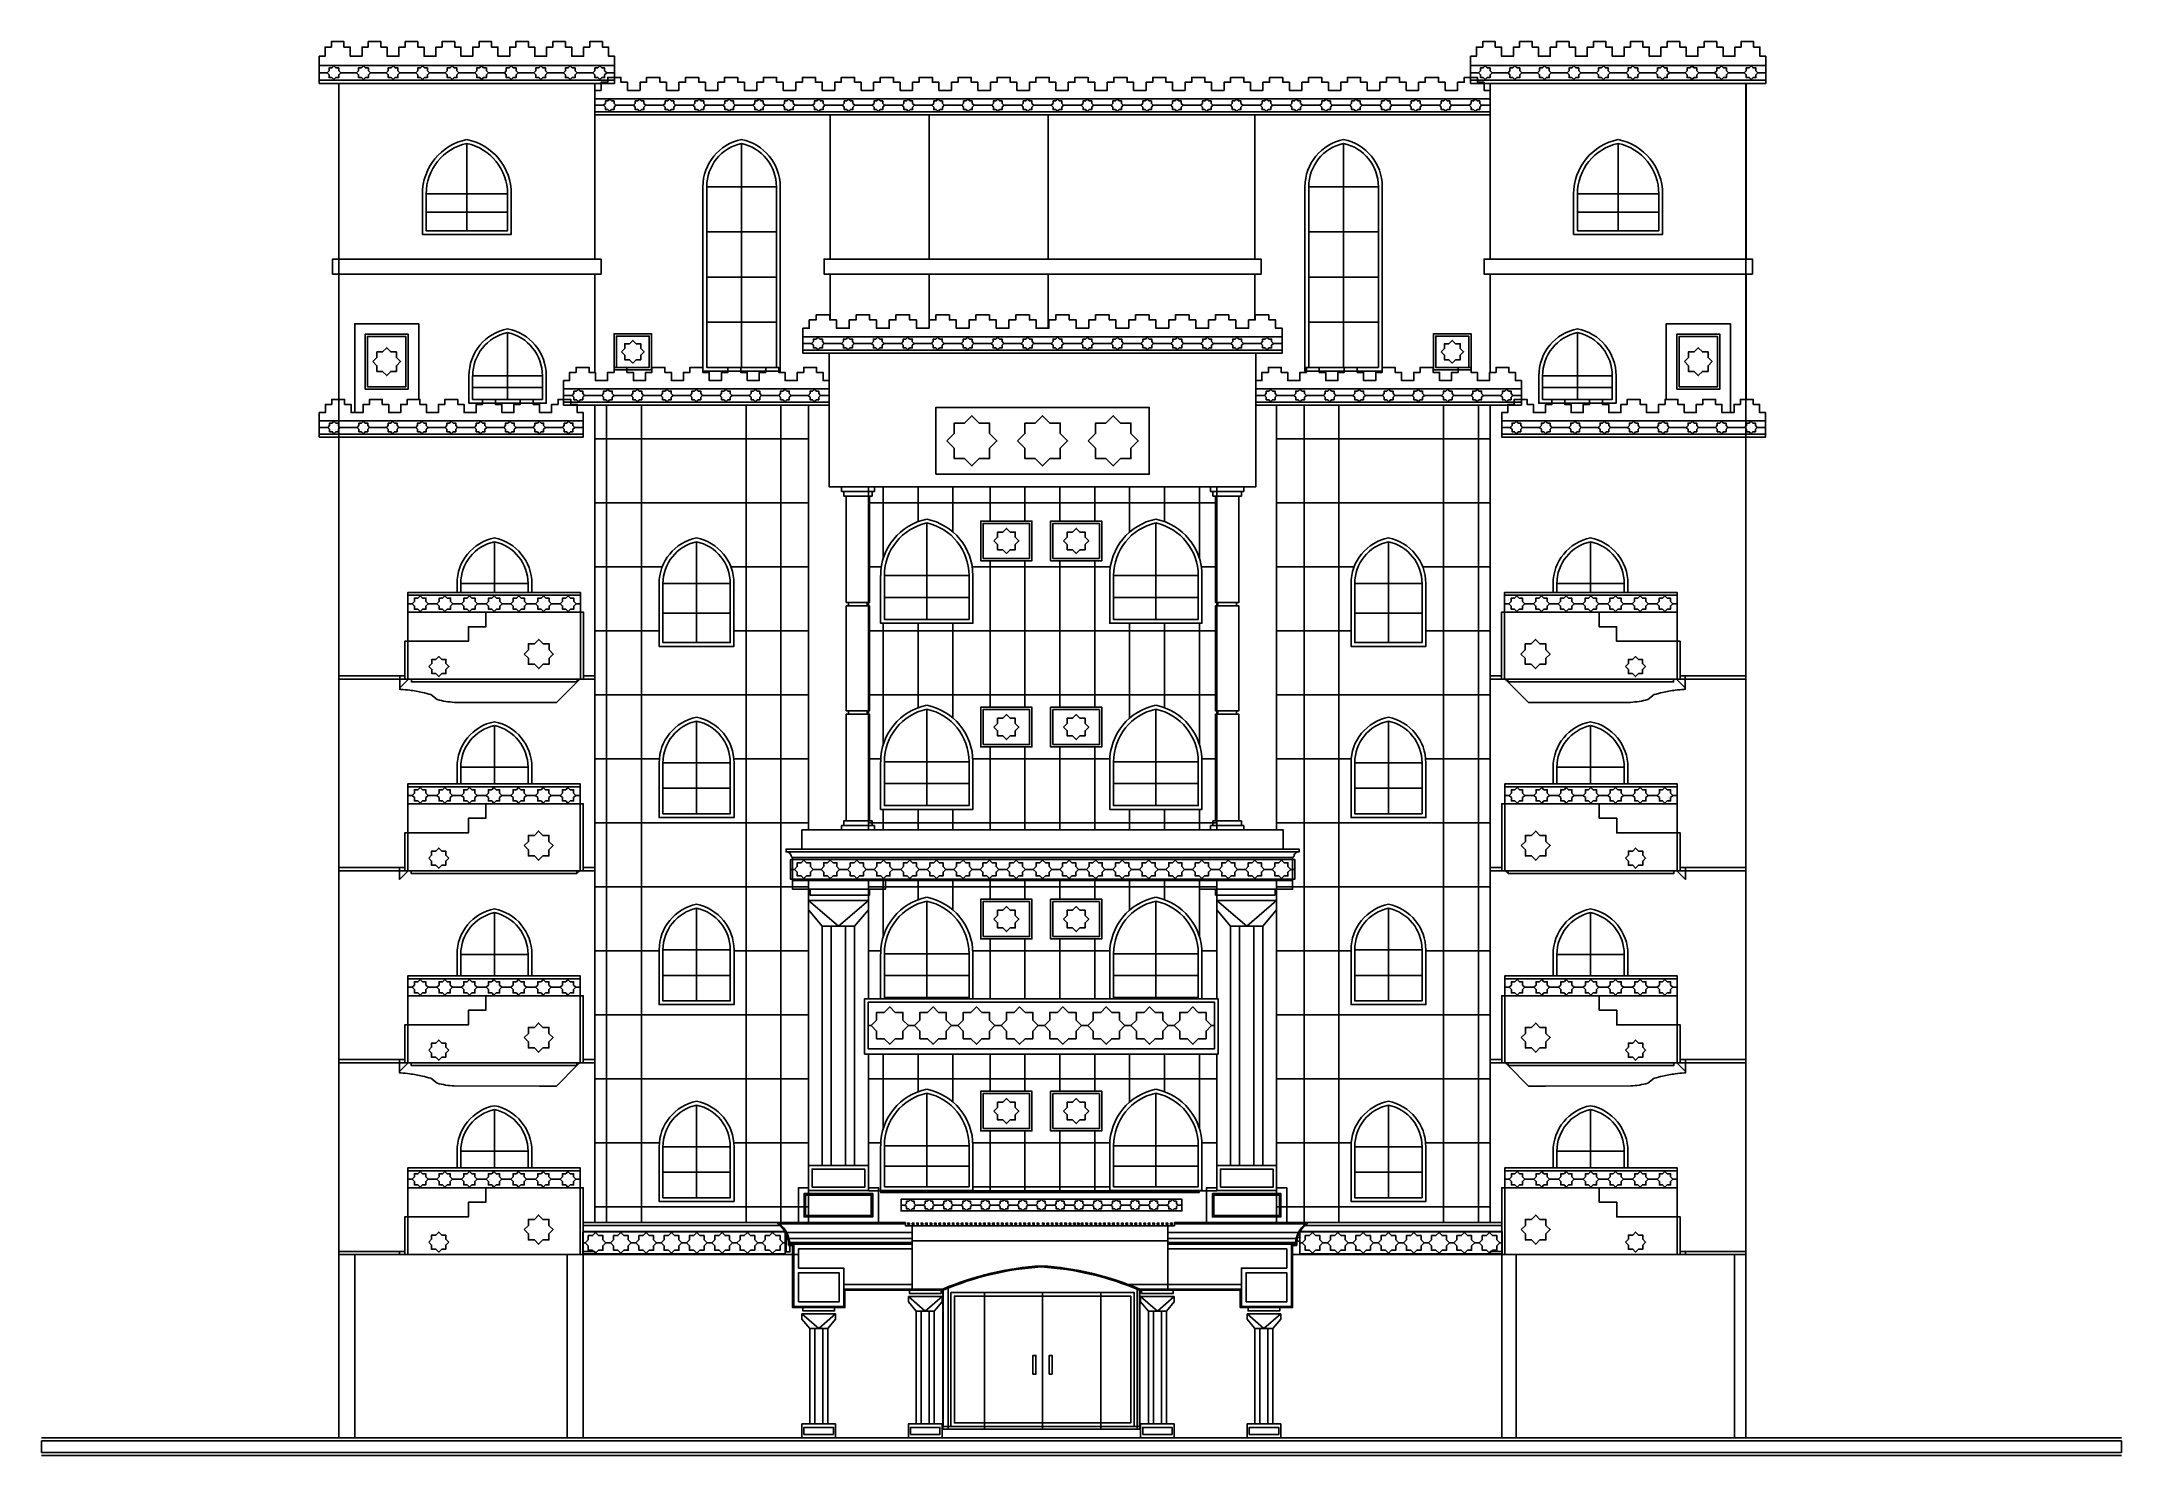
# Model space of a CAD drawing. Header units: inches. Extents: x 323.8 to 359.6, y 89.7 to 114.
import ezdxf

# ---------------------------------------------------------------- set-up
doc = ezdxf.new("R2010")
doc.units = ezdxf.units.IN
for name, color, linetype, lineweight in [('01_ORIGINAL_ENVELOPE', 7, 'Continuous', 25), ('02_ISLAMIC_WINDOWS', 7, 'Continuous', 25), ('03_ISLAMIC_BALCONIES', 7, 'Continuous', 25), ('04_GEOMETRIC_CAPITALS', 7, 'Continuous', 25), ('05_ISLAMIC_FRIEZES', 7, 'Continuous', 25), ('06_ENTRANCE', 7, 'Continuous', 25)]:
    doc.layers.add(name, color=color, linetype=linetype, lineweight=lineweight)

msp = doc.modelspace()

# ---------------------------------------------------------------- linework, layer by layer
at = {"layer": '01_ORIGINAL_ENVELOPE'}
for points in [[(328.932, 113.32), (328.932, 110.3)], [(328.934, 113.32), (328.934, 110.3)], [(333.334, 113.32), (328.934, 113.32)], [(333.334, 113.32), (333.334, 110.3)], [(333.334, 113.32), (333.334, 113.32)], [(333.334, 113.197), (333.334, 113.32)], [(333.334, 113.056), (333.334, 113.197)], [(333.334, 112.944), (333.334, 113.056)], [(348.734, 113.32), (348.734, 113.197)], [(353.132, 113.32), (348.734, 113.32)], [(348.734, 113.197), (348.734, 113.056)], [(348.734, 113.056), (348.734, 112.944)], [(353.132, 110.3), (353.132, 113.32)], [(353.134, 113.32), (353.134, 110.3)], [(333.334, 112.831), (333.334, 112.944)], [(337.384, 112.78), (333.334, 112.78), (333.334, 112.831)], [(337.384, 112.78), (337.384, 110.3)], [(339.084, 112.78), (337.384, 112.78)], [(339.084, 112.78), (339.084, 110.3)], [(341.133, 112.78), (339.084, 112.78)], [(341.133, 112.78), (341.133, 110.3)], [(344.684, 112.78), (341.133, 112.78)], [(344.684, 112.78), (344.684, 110.3)], [(348.734, 112.78), (344.684, 112.78)], [(348.734, 112.944), (348.734, 112.831)], [(348.734, 112.831), (348.734, 112.78), (348.734, 112.78)], [(348.734, 112.78), (348.734, 110.3)], [(328.934, 110.3), (328.934, 110.04)], [(353.132, 110.04), (353.132, 110.3)], [(328.932, 110.04), (328.932, 107.886)], [(328.934, 110.04), (328.934, 107.886)], [(333.334, 110.04), (333.334, 108.436), (333.334, 108.352)], [(337.384, 110.04), (337.384, 109.34), (337.384, 109.255)], [(339.084, 110.04), (339.084, 109.34), (339.084, 109.255)], [(341.133, 110.04), (341.133, 109.34), (341.133, 109.109)], [(344.684, 110.04), (344.684, 109.34), (344.684, 109.255)], [(348.734, 110.04), (348.734, 108.436), (348.734, 108.352)], [(353.132, 107.886), (353.132, 110.04)], [(353.134, 110.04), (353.134, 107.886)], [(330.305, 107.886), (330.305, 109.187), (329.204, 109.187), (329.204, 107.886), (329.204, 107.66)], [(351.761, 107.886), (351.761, 109.187), (352.863, 109.187), (352.863, 107.886), (352.863, 107.66)], [(337.364, 108.68), (337.364, 108.436), (337.364, 108.236), (337.364, 107.886)], [(344.703, 108.68), (344.703, 108.436), (344.703, 108.236), (344.703, 107.886)], [(328.934, 107.886), (328.934, 107.518)], [(333.334, 107.79), (333.334, 107.211)], [(333.334, 107.79), (333.534, 107.79)], [(333.534, 107.211), (333.534, 107.79)], [(333.534, 107.79), (334.134, 107.79)], [(334.134, 107.211), (334.134, 107.79)], [(334.134, 107.79), (335.934, 107.79)], [(335.934, 107.211), (335.934, 107.79)], [(335.934, 107.79), (336.534, 107.79)], [(336.534, 107.211), (336.534, 107.79)], [(336.534, 107.79), (337.009, 107.79)], [(337.009, 107.211), (337.009, 107.79)], [(337.364, 107.886), (337.364, 107.886)], [(337.364, 107.886), (337.364, 107.821)], [(337.364, 107.821), (337.364, 107.821)], [(337.364, 107.821), (337.364, 106.387), (337.574, 106.387)], [(344.493, 106.387), (344.703, 106.387), (344.703, 107.821)], [(344.703, 107.886), (344.703, 107.821)], [(344.703, 107.886), (344.703, 107.886)], [(344.703, 107.821), (344.703, 107.821)], [(345.06, 107.79), (345.06, 107.211)], [(345.06, 107.79), (345.532, 107.79)], [(345.532, 107.211), (345.532, 107.79)], [(345.532, 107.79), (346.132, 107.79)], [(346.132, 107.211), (346.132, 107.79)], [(346.132, 107.79), (347.932, 107.79)], [(347.932, 107.211), (347.932, 107.79)], [(347.932, 107.79), (348.532, 107.79)], [(348.532, 107.211), (348.532, 107.79)], [(348.532, 107.79), (348.734, 107.79)], [(348.734, 107.211), (348.734, 107.79)], [(353.132, 107.518), (353.132, 107.886)], [(328.934, 107.518), (328.934, 107.425)], [(328.934, 107.425), (328.934, 107.385)], [(328.934, 107.385), (328.934, 107.292)], [(353.132, 107.425), (353.132, 107.518)], [(353.132, 107.385), (353.132, 107.425)], [(353.132, 107.292), (353.132, 107.385)], [(328.934, 107.292), (328.934, 107.24)], [(328.934, 107.24), (328.934, 93.187)], [(328.934, 107.24), (328.934, 103.136)], [(333.334, 107.211), (333.334, 106.111)], [(333.334, 107.211), (333.534, 107.211)], [(333.534, 106.111), (333.534, 107.211)], [(333.534, 107.211), (334.134, 107.211)], [(334.134, 106.111), (334.134, 107.211)], [(334.134, 107.211), (335.934, 107.211)], [(335.934, 106.111), (335.934, 107.211)], [(335.934, 107.211), (336.534, 107.211)], [(336.534, 106.111), (336.534, 107.211)], [(336.534, 107.211), (337.009, 107.211)], [(337.009, 106.111), (337.009, 107.211)], [(345.06, 107.211), (345.06, 106.111)], [(345.06, 107.211), (345.532, 107.211)], [(345.532, 106.111), (345.532, 107.211)], [(345.532, 107.211), (346.132, 107.211)], [(346.132, 106.111), (346.132, 107.211)], [(346.132, 107.211), (347.932, 107.211)], [(347.932, 106.111), (347.932, 107.211)], [(347.932, 107.211), (348.532, 107.211)], [(348.532, 106.111), (348.532, 107.211)], [(348.532, 107.211), (348.734, 107.211)], [(348.734, 106.111), (348.734, 107.211)], [(353.132, 107.24), (353.132, 107.292)], [(353.132, 103.136), (353.132, 107.24)], [(353.132, 93.187), (353.132, 107.24)], [(337.574, 106.387), (338.038, 106.387)], [(337.574, 106.387), (337.574, 106.307), (337.614, 106.307)], [(337.614, 106.307), (338.038, 106.307)], [(337.614, 106.307), (337.614, 106.227), (337.657, 106.227)], [(338.038, 106.387), (338.038, 106.307)], [(338.038, 106.387), (338.143, 106.387)], [(338.293, 106.387), (338.038, 106.387)], [(338.038, 106.307), (338.038, 106.227)], [(338.038, 106.307), (338.103, 106.307)], [(338.06, 106.227), (338.103, 106.227), (338.103, 106.307)], [(338.103, 106.307), (338.143, 106.307), (338.143, 106.387)], [(338.143, 106.387), (338.293, 106.387)], [(338.293, 106.111), (338.293, 106.387)], [(338.293, 106.387), (338.893, 106.387)], [(338.893, 106.387), (338.293, 106.387)], [(338.893, 106.111), (338.893, 106.387)], [(338.893, 106.387), (339.493, 106.387)], [(339.493, 106.387), (338.893, 106.387)], [(339.493, 106.111), (339.493, 106.387)], [(339.493, 106.387), (340.132, 106.387)], [(340.132, 106.387), (339.493, 106.387)], [(340.132, 106.111), (340.132, 106.387)], [(340.132, 106.387), (340.732, 106.387)], [(340.732, 106.387), (340.132, 106.387)], [(340.732, 106.111), (340.732, 106.387)], [(340.732, 106.387), (341.332, 106.387)], [(341.332, 106.387), (340.732, 106.387)], [(341.332, 106.111), (341.332, 106.387)], [(341.332, 106.387), (341.932, 106.387)], [(341.932, 106.387), (341.332, 106.387)], [(341.932, 106.111), (341.932, 106.387)], [(341.932, 106.387), (342.532, 106.387)], [(342.532, 106.387), (341.932, 106.387)], [(342.532, 106.111), (342.532, 106.387)], [(342.532, 106.387), (343.132, 106.387)], [(343.132, 106.387), (342.532, 106.387)], [(343.132, 106.111), (343.132, 106.387)], [(343.132, 106.387), (343.732, 106.387)], [(343.732, 106.387), (343.132, 106.387)], [(343.732, 106.111), (343.732, 106.387)], [(343.732, 106.387), (343.924, 106.387)], [(344.031, 106.387), (343.732, 106.387)], [(343.924, 106.387), (344.031, 106.387)], [(343.964, 106.307), (343.924, 106.307), (343.924, 106.387)], [(344.031, 106.307), (343.964, 106.307)], [(344.007, 106.227), (343.964, 106.227), (343.964, 106.307)], [(344.031, 106.307), (344.031, 106.387)], [(344.031, 106.387), (344.493, 106.387)], [(344.031, 106.227), (344.031, 106.307)], [(344.453, 106.307), (344.031, 106.307)], [(344.41, 106.227), (344.453, 106.227), (344.453, 106.307)], [(344.453, 106.307), (344.493, 106.307), (344.493, 106.387)], [(333.334, 106.111), (333.334, 105.011)], [(333.334, 106.111), (333.534, 106.111)], [(333.534, 105.011), (333.534, 106.111)], [(333.534, 106.111), (334.134, 106.111)], [(334.134, 105.011), (334.134, 106.111)], [(334.134, 106.111), (335.934, 106.111)], [(335.934, 105.011), (335.934, 106.111)], [(335.934, 106.111), (336.534, 106.111)], [(336.534, 105.011), (336.534, 106.111)], [(336.534, 106.111), (337.009, 106.111)], [(337.009, 105.011), (337.009, 106.111)], [(337.657, 106.227), (338.038, 106.227)], [(337.657, 106.227), (337.657, 104.397), (337.698, 104.397)], [(338.038, 106.227), (338.038, 106.111)], [(338.038, 106.227), (338.06, 106.227)], [(338.038, 106.111), (338.038, 105.011)], [(338.038, 106.111), (338.06, 106.111)], [(338.06, 106.227), (338.06, 106.111)], [(338.06, 106.111), (338.06, 105.011)], [(338.06, 106.111), (338.293, 106.111)], [(338.293, 105.153), (338.293, 106.111)], [(338.293, 106.111), (338.893, 106.111)], [(338.893, 105.788), (338.893, 106.111)], [(338.893, 106.111), (339.493, 106.111)], [(339.493, 105.61), (339.493, 106.111)], [(339.493, 106.111), (340.132, 106.111)], [(340.132, 105.795), (340.132, 106.111)], [(340.132, 106.111), (340.732, 106.111)], [(340.732, 105.795), (340.732, 106.111)], [(340.732, 106.111), (341.332, 106.111)], [(341.332, 105.795), (341.332, 106.111)], [(341.332, 106.111), (341.932, 106.111)], [(341.932, 105.795), (341.932, 106.111)], [(341.932, 106.111), (342.532, 106.111)], [(342.532, 105.609), (342.532, 106.111)], [(342.532, 106.111), (343.132, 106.111)], [(343.132, 105.788), (343.132, 106.111)], [(343.132, 106.111), (343.732, 106.111)], [(343.732, 105.153), (343.732, 106.111)], [(343.732, 106.111), (344.007, 106.111)], [(344.007, 106.227), (344.007, 106.111)], [(344.031, 106.227), (344.007, 106.227)], [(344.007, 106.111), (344.007, 105.011)], [(344.007, 106.111), (344.031, 106.111)], [(344.031, 106.111), (344.031, 106.227)], [(344.41, 106.227), (344.031, 106.227)], [(344.031, 105.011), (344.031, 106.111)], [(344.41, 106.227), (344.41, 104.397), (344.37, 104.397)], [(345.06, 106.111), (345.06, 105.011)], [(345.06, 106.111), (345.532, 106.111)], [(345.532, 105.011), (345.532, 106.111)], [(345.532, 106.111), (346.132, 106.111)], [(346.132, 105.011), (346.132, 106.111)], [(346.132, 106.111), (347.932, 106.111)], [(347.932, 105.011), (347.932, 106.111)], [(347.932, 106.111), (348.532, 106.111)], [(348.532, 105.011), (348.532, 106.111)], [(348.532, 106.111), (348.734, 106.111)], [(348.734, 105.011), (348.734, 106.111)], [(333.334, 105.011), (333.334, 103.911)], [(333.334, 105.011), (333.534, 105.011)], [(333.534, 103.911), (333.534, 105.011)], [(333.534, 105.011), (334.134, 105.011)], [(334.134, 103.911), (334.134, 105.011)], [(334.134, 105.011), (334.494, 105.011)], [(335.674, 105.011), (335.934, 105.011)], [(335.934, 103.911), (335.934, 105.011)], [(335.934, 105.011), (336.534, 105.011)], [(336.534, 103.911), (336.534, 105.011)], [(336.534, 105.011), (337.009, 105.011)], [(337.009, 103.911), (337.009, 105.011)], [(338.06, 105.011), (338.06, 104.397), (338.038, 104.397)], [(338.038, 105.011), (338.038, 104.397)], [(338.038, 105.011), (338.06, 105.011)], [(338.06, 105.011), (338.261, 105.011)], [(339.825, 105.011), (340.132, 105.011)], [(340.132, 105.011), (340.132, 105.115)], [(340.132, 103.911), (340.132, 105.011)], [(340.132, 105.011), (340.732, 105.011)], [(340.732, 105.011), (340.732, 105.115)], [(340.732, 103.911), (340.732, 105.011)], [(340.732, 105.011), (341.332, 105.011)], [(341.332, 105.011), (341.332, 105.115)], [(341.332, 103.911), (341.332, 105.011)], [(341.332, 105.011), (341.932, 105.011)], [(341.932, 105.011), (341.932, 105.115)], [(341.932, 103.911), (341.932, 105.011)], [(341.932, 105.011), (342.201, 105.011)], [(343.765, 105.011), (344.007, 105.011)], [(344.007, 105.011), (344.031, 105.011)], [(344.007, 105.011), (344.007, 104.397), (344.031, 104.397)], [(344.031, 104.397), (344.031, 105.011)], [(345.06, 105.011), (345.06, 103.911)], [(345.06, 105.011), (345.532, 105.011)], [(345.532, 103.911), (345.532, 105.011)], [(345.532, 105.011), (346.132, 105.011)], [(346.132, 103.911), (346.132, 105.011)], [(346.132, 105.011), (346.393, 105.011)], [(347.572, 105.011), (347.932, 105.011)], [(347.932, 103.911), (347.932, 105.011)], [(347.932, 105.011), (348.532, 105.011)], [(348.532, 103.911), (348.532, 105.011)], [(348.532, 105.011), (348.734, 105.011)], [(348.734, 103.911), (348.734, 105.011)], [(337.698, 104.337), (337.657, 104.337), (337.657, 102.537), (337.697, 102.537)], [(337.698, 104.397), (337.698, 104.337)], [(338.02, 104.397), (337.698, 104.397)], [(338.02, 104.337), (337.698, 104.337)], [(338.02, 104.397), (338.02, 104.337)], [(338.038, 104.397), (338.02, 104.397)], [(338.02, 104.337), (338.038, 104.337)], [(338.038, 104.397), (338.038, 104.337)], [(338.038, 104.337), (338.038, 103.911)], [(338.038, 104.337), (338.06, 104.337), (338.06, 103.911)], [(344.031, 104.337), (344.007, 104.337), (344.007, 103.911)], [(344.031, 104.337), (344.031, 104.397)], [(344.031, 104.397), (344.048, 104.397)], [(344.031, 103.911), (344.031, 104.337)], [(344.048, 104.337), (344.031, 104.337)], [(344.048, 104.397), (344.048, 104.337)], [(344.37, 104.397), (344.048, 104.397)], [(344.37, 104.337), (344.048, 104.337)], [(344.37, 104.397), (344.37, 104.337)], [(344.37, 104.337), (344.41, 104.337), (344.41, 102.537), (344.37, 102.537)], [(330.069, 103.701), (330.069, 103.731)], [(333.334, 103.911), (333.334, 103.136)], [(333.334, 103.911), (333.534, 103.911)], [(333.534, 102.811), (333.534, 103.911)], [(333.534, 103.911), (334.134, 103.911)], [(334.134, 102.811), (334.134, 103.911)], [(334.134, 103.911), (334.44, 103.911)], [(335.727, 103.911), (335.934, 103.911)], [(335.934, 102.811), (335.934, 103.911)], [(335.934, 103.911), (336.534, 103.911)], [(336.534, 102.811), (336.534, 103.911)], [(336.534, 103.911), (337.009, 103.911)], [(337.009, 102.811), (337.009, 103.911)], [(338.038, 103.911), (338.038, 102.811)], [(338.038, 103.911), (338.06, 103.911)], [(338.06, 103.911), (338.06, 102.811)], [(338.06, 103.911), (338.293, 103.911)], [(338.293, 103.911), (338.293, 104.041)], [(338.293, 102.811), (338.293, 103.911)], [(338.293, 103.911), (338.893, 103.911)], [(338.893, 103.911), (338.893, 104.041)], [(338.893, 102.811), (338.893, 103.911)], [(338.893, 103.911), (339.493, 103.911)], [(339.493, 103.911), (339.493, 104.041)], [(339.493, 102.811), (339.493, 103.911)], [(339.493, 103.911), (340.132, 103.911)], [(340.132, 102.811), (340.132, 103.911)], [(340.132, 103.911), (340.732, 103.911)], [(340.732, 102.811), (340.732, 103.911)], [(340.732, 103.911), (341.332, 103.911)], [(341.332, 102.811), (341.332, 103.911)], [(341.332, 103.911), (341.932, 103.911)], [(341.932, 102.811), (341.932, 103.911)], [(341.932, 103.911), (342.532, 103.911)], [(342.532, 103.911), (342.532, 104.041)], [(342.532, 102.811), (342.532, 103.911)], [(342.532, 103.911), (343.132, 103.911)], [(343.132, 103.911), (343.132, 104.041)], [(343.132, 102.811), (343.132, 103.911)], [(343.132, 103.911), (343.732, 103.911)], [(343.732, 103.911), (343.732, 104.041)], [(343.732, 102.811), (343.732, 103.911)], [(343.732, 103.911), (344.007, 103.911)], [(344.007, 103.911), (344.007, 102.811)], [(344.007, 103.911), (344.031, 103.911)], [(344.031, 102.811), (344.031, 103.911)], [(345.06, 103.911), (345.06, 102.811)], [(345.06, 103.911), (345.532, 103.911)], [(345.532, 102.811), (345.532, 103.911)], [(345.532, 103.911), (346.132, 103.911)], [(346.132, 102.811), (346.132, 103.911)], [(346.132, 103.911), (346.339, 103.911)], [(347.626, 103.911), (347.932, 103.911)], [(347.932, 102.811), (347.932, 103.911)], [(347.932, 103.911), (348.532, 103.911)], [(348.532, 102.811), (348.532, 103.911)], [(348.532, 103.911), (348.734, 103.911)], [(348.734, 103.136), (348.734, 103.911)], [(351.997, 103.701), (351.997, 103.731)], [(330.069, 103.581), (330.069, 103.611)], [(351.997, 103.581), (351.997, 103.611)], [(328.934, 103.136), (328.934, 103.081)], [(329.979, 103.136), (328.934, 103.136)], [(328.934, 103.081), (328.934, 99.842)], [(328.934, 103.081), (329.979, 103.081)], [(329.979, 103.136), (329.979, 103.081)], [(330.069, 103.136), (329.979, 103.136)], [(330.129, 103.081), (329.979, 102.931)], [(329.979, 103.081), (329.979, 102.931)], [(329.979, 103.081), (330.069, 103.081)], [(330.069, 103.081), (330.119, 103.081)], [(330.119, 103.081), (330.129, 103.081)], [(330.129, 103.081), (330.179, 103.081)], [(330.179, 103.081), (333.029, 103.081)], [(330.179, 103.081), (330.179, 103.031), (333.029, 103.031)], [(333.029, 103.031), (332.676, 102.678), (332.385, 102.678), (330.919, 102.68)], [(333.079, 103.081), (333.029, 103.031)], [(333.029, 103.031), (333.029, 103.081)], [(333.029, 103.081), (333.079, 103.081)], [(333.079, 103.081), (333.087, 103.081)], [(333.087, 103.081), (333.134, 103.081), (333.137, 103.081)], [(333.334, 103.136), (333.137, 103.136)], [(333.137, 103.081), (333.334, 103.081)], [(333.334, 103.081), (333.334, 103.136)], [(333.334, 103.081), (333.334, 102.811)], [(348.734, 103.136), (348.734, 103.081)], [(348.929, 103.136), (348.734, 103.136)], [(348.734, 102.811), (348.734, 103.081)], [(348.734, 103.081), (348.929, 103.081)], [(348.929, 103.081), (348.932, 103.081), (348.979, 103.081)], [(348.979, 103.081), (348.987, 103.081)], [(349.037, 103.081), (348.987, 103.081)], [(348.987, 103.081), (349.037, 103.031)], [(349.037, 103.031), (351.887, 103.031), (351.887, 103.081)], [(349.037, 103.031), (349.037, 103.081)], [(351.887, 103.081), (349.037, 103.081)], [(349.037, 103.031), (349.391, 102.678), (349.681, 102.678), (351.148, 102.68)], [(351.937, 103.081), (351.887, 103.081)], [(351.937, 103.081), (351.947, 103.081)], [(351.937, 103.081), (352.087, 102.931)], [(351.947, 103.081), (351.997, 103.081)], [(352.087, 103.136), (351.997, 103.136)], [(351.997, 103.081), (352.087, 103.081)], [(352.087, 103.136), (352.087, 103.081)], [(353.132, 103.136), (352.087, 103.136)], [(352.087, 103.081), (352.087, 102.931)], [(352.087, 103.081), (353.132, 103.081)], [(353.132, 103.081), (353.132, 103.136)], [(353.132, 99.842), (353.132, 103.081)], [(329.979, 102.931), (329.979, 102.904), (330, 102.904)], [(330.515, 102.813), (330.624, 102.728)], [(333.334, 102.811), (333.334, 101.711)], [(333.334, 102.811), (333.534, 102.811)], [(333.534, 101.711), (333.534, 102.811)], [(333.534, 102.811), (334.134, 102.811)], [(334.134, 101.711), (334.134, 102.811)], [(334.134, 102.811), (335.934, 102.811)], [(335.934, 101.711), (335.934, 102.811)], [(335.934, 102.811), (336.534, 102.811)], [(336.534, 101.711), (336.534, 102.811)], [(336.534, 102.811), (337.009, 102.811)], [(337.009, 101.711), (337.009, 102.811)], [(338.06, 102.811), (338.06, 102.537), (338.038, 102.537)], [(338.038, 102.811), (338.038, 102.537)], [(338.038, 102.811), (338.06, 102.811)], [(338.06, 102.811), (338.293, 102.811)], [(338.293, 101.953), (338.293, 102.811)], [(338.293, 102.811), (338.893, 102.811)], [(338.893, 102.588), (338.893, 102.811)], [(338.893, 102.811), (339.493, 102.811)], [(339.493, 102.41), (339.493, 102.811)], [(339.493, 102.811), (340.132, 102.811)], [(340.132, 102.595), (340.132, 102.811)], [(340.132, 102.811), (340.732, 102.811)], [(340.732, 102.595), (340.732, 102.811)], [(340.732, 102.811), (341.332, 102.811)], [(341.332, 102.595), (341.332, 102.811)], [(341.332, 102.811), (341.932, 102.811)], [(341.932, 102.595), (341.932, 102.811)], [(341.932, 102.811), (342.532, 102.811)], [(342.532, 102.409), (342.532, 102.811)], [(342.532, 102.811), (343.132, 102.811)], [(343.132, 102.588), (343.132, 102.811)], [(343.132, 102.811), (343.732, 102.811)], [(343.732, 101.953), (343.732, 102.811)], [(343.732, 102.811), (344.007, 102.811)], [(344.007, 102.811), (344.031, 102.811)], [(344.007, 102.811), (344.007, 102.537), (344.031, 102.537)], [(344.031, 102.537), (344.031, 102.811)], [(345.06, 102.811), (345.06, 101.711)], [(345.06, 102.811), (345.532, 102.811)], [(345.532, 101.711), (345.532, 102.811)], [(345.532, 102.811), (346.132, 102.811)], [(346.132, 101.711), (346.132, 102.811)], [(346.132, 102.811), (347.932, 102.811)], [(347.932, 101.711), (347.932, 102.811)], [(347.932, 102.811), (348.532, 102.811)], [(348.532, 101.711), (348.532, 102.811)], [(348.532, 102.811), (348.734, 102.811)], [(348.734, 101.711), (348.734, 102.811)], [(351.551, 102.813), (351.442, 102.728)], [(352.087, 102.931), (352.087, 102.904), (352.066, 102.904)], [(337.697, 102.477), (337.657, 102.477), (337.657, 100.643)], [(337.697, 102.537), (337.697, 102.477)], [(338.02, 102.537), (337.697, 102.537)], [(338.02, 102.477), (337.697, 102.477)], [(338.02, 102.537), (338.02, 102.477)], [(338.038, 102.537), (338.02, 102.537)], [(338.02, 102.477), (338.038, 102.477)], [(338.038, 102.537), (338.038, 102.477)], [(338.038, 102.477), (338.038, 101.711)], [(338.038, 102.477), (338.06, 102.477), (338.06, 101.711)], [(344.031, 102.477), (344.007, 102.477), (344.007, 101.711)], [(344.031, 102.477), (344.031, 102.537)], [(344.031, 102.537), (344.047, 102.537)], [(344.031, 101.711), (344.031, 102.477)], [(344.047, 102.477), (344.031, 102.477)], [(344.047, 102.537), (344.047, 102.477)], [(344.37, 102.537), (344.047, 102.537)], [(344.37, 102.477), (344.047, 102.477)], [(344.37, 102.537), (344.37, 102.477)], [(344.37, 102.477), (344.41, 102.477), (344.41, 100.643)], [(333.334, 101.711), (333.334, 100.611)], [(333.334, 101.711), (333.534, 101.711)], [(333.534, 100.611), (333.534, 101.711)], [(333.534, 101.711), (334.134, 101.711)], [(334.134, 100.611), (334.134, 101.711)], [(334.134, 101.711), (334.443, 101.711)], [(335.725, 101.711), (335.934, 101.711)], [(335.934, 100.611), (335.934, 101.711)], [(335.934, 101.711), (336.534, 101.711)], [(336.534, 100.611), (336.534, 101.711)], [(336.534, 101.711), (337.009, 101.711)], [(337.009, 100.611), (337.009, 101.711)], [(338.038, 101.711), (338.038, 100.643)], [(338.038, 101.711), (338.06, 101.711)], [(338.06, 101.711), (338.06, 100.643)], [(338.06, 101.711), (338.25, 101.711)], [(339.835, 101.711), (340.132, 101.711)], [(340.132, 101.711), (340.132, 101.915)], [(340.132, 100.611), (340.132, 101.711)], [(340.132, 101.711), (340.732, 101.711)], [(340.732, 101.711), (340.732, 101.915)], [(340.732, 100.611), (340.732, 101.711)], [(340.732, 101.711), (341.332, 101.711)], [(341.332, 101.711), (341.332, 101.915)], [(341.332, 100.611), (341.332, 101.711)], [(341.332, 101.711), (341.932, 101.711)], [(341.932, 101.711), (341.932, 101.915)], [(341.932, 100.611), (341.932, 101.711)], [(341.932, 101.711), (342.19, 101.711)], [(343.775, 101.711), (344.007, 101.711)], [(344.007, 101.711), (344.007, 100.643)], [(344.007, 101.711), (344.031, 101.711)], [(344.031, 100.643), (344.031, 101.711)], [(345.06, 101.711), (345.06, 100.611)], [(345.06, 101.711), (345.532, 101.711)], [(345.532, 100.611), (345.532, 101.711)], [(345.532, 101.711), (346.132, 101.711)], [(346.132, 100.611), (346.132, 101.711)], [(346.132, 101.711), (346.342, 101.711)], [(347.623, 101.711), (347.932, 101.711)], [(347.932, 100.611), (347.932, 101.711)], [(347.932, 101.711), (348.532, 101.711)], [(348.532, 100.611), (348.532, 101.711)], [(348.532, 101.711), (348.734, 101.711)], [(348.734, 100.611), (348.734, 101.711)], [(333.334, 100.611), (333.334, 99.842)], [(333.334, 100.611), (333.534, 100.611)], [(333.534, 99.511), (333.534, 100.611)], [(333.534, 100.611), (334.134, 100.611)], [(334.134, 99.511), (334.134, 100.611)], [(334.134, 100.611), (335.934, 100.611)], [(335.934, 99.511), (335.934, 100.611)], [(335.934, 100.611), (336.534, 100.611)], [(336.534, 99.511), (336.534, 100.611)], [(336.534, 100.611), (337.009, 100.611)], [(337.009, 100.487), (337.009, 100.611)], [(337.574, 100.487), (337.574, 100.563), (337.614, 100.563)], [(337.614, 100.563), (337.614, 100.643), (337.657, 100.643)], [(337.614, 100.563), (338.038, 100.563)], [(337.657, 100.643), (338.038, 100.643)], [(338.038, 100.643), (338.038, 100.611)], [(338.038, 100.643), (338.06, 100.643)], [(338.038, 100.611), (338.038, 100.563)], [(338.038, 100.611), (338.103, 100.611)], [(338.038, 100.563), (338.038, 100.487)], [(338.038, 100.563), (338.103, 100.563)], [(338.06, 100.643), (338.103, 100.643), (338.103, 100.611)], [(338.103, 100.611), (338.103, 100.563)], [(338.103, 100.611), (338.293, 100.611)], [(338.103, 100.563), (338.143, 100.563), (338.143, 100.487)], [(338.293, 100.611), (338.293, 100.841)], [(338.293, 100.487), (338.293, 100.611)], [(338.293, 100.611), (338.893, 100.611)], [(338.893, 100.611), (338.893, 100.841)], [(338.893, 100.487), (338.893, 100.611)], [(338.893, 100.611), (339.493, 100.611)], [(339.493, 100.611), (339.493, 100.841)], [(339.493, 100.487), (339.493, 100.611)], [(339.493, 100.611), (340.132, 100.611)], [(340.132, 100.487), (340.132, 100.611)], [(340.132, 100.611), (340.732, 100.611)], [(340.732, 100.487), (340.732, 100.611)], [(340.732, 100.611), (341.332, 100.611)], [(341.332, 100.487), (341.332, 100.611)], [(341.332, 100.611), (341.932, 100.611)], [(341.932, 100.487), (341.932, 100.611)], [(341.932, 100.611), (342.532, 100.611)], [(342.532, 100.611), (342.532, 100.841)], [(342.532, 100.487), (342.532, 100.611)], [(342.532, 100.611), (343.132, 100.611)], [(343.132, 100.611), (343.132, 100.841)], [(343.132, 100.487), (343.132, 100.611)], [(343.132, 100.611), (343.732, 100.611)], [(343.732, 100.611), (343.732, 100.841)], [(343.732, 100.487), (343.732, 100.611)], [(343.732, 100.611), (343.964, 100.611)], [(343.964, 100.563), (343.924, 100.563), (343.924, 100.487)], [(344.007, 100.643), (343.964, 100.643), (343.964, 100.611)], [(343.964, 100.611), (343.964, 100.563)], [(343.964, 100.611), (344.031, 100.611)], [(344.031, 100.563), (343.964, 100.563)], [(344.031, 100.643), (344.007, 100.643)], [(344.031, 100.611), (344.031, 100.643)], [(344.41, 100.643), (344.031, 100.643)], [(344.031, 100.563), (344.031, 100.611)], [(344.031, 100.487), (344.031, 100.563)], [(344.453, 100.563), (344.031, 100.563)], [(344.41, 100.643), (344.453, 100.643), (344.453, 100.563)], [(344.453, 100.563), (344.493, 100.563), (344.493, 100.487)], [(345.06, 100.611), (345.06, 100.487)], [(345.06, 100.611), (345.532, 100.611)], [(345.532, 99.511), (345.532, 100.611)], [(345.532, 100.611), (346.132, 100.611)], [(346.132, 99.511), (346.132, 100.611)], [(346.132, 100.611), (347.932, 100.611)], [(347.932, 99.511), (347.932, 100.611)], [(347.932, 100.611), (348.532, 100.611)], [(348.532, 99.511), (348.532, 100.611)], [(348.532, 100.611), (348.734, 100.611)], [(348.734, 99.842), (348.734, 100.611)], [(336.896, 100.158), (336.622, 100.158), (336.622, 100.11), (345.445, 100.11)], [(337.574, 100.487), (336.896, 100.487), (336.896, 100.158)], [(336.896, 100.158), (345.173, 100.158)], [(338.143, 100.487), (337.574, 100.487)], [(343.924, 100.487), (338.143, 100.487)], [(344.493, 100.487), (343.924, 100.487)], [(344.493, 100.487), (345.173, 100.487), (345.173, 100.158)], [(345.173, 100.158), (345.445, 100.158)], [(345.445, 100.158), (345.447, 100.158), (345.447, 100.11), (345.445, 100.11)], [(345.445, 100.158), (345.445, 100.11)], [(328.934, 99.842), (328.934, 99.787)], [(329.976, 99.842), (328.934, 99.842)], [(329.976, 99.842), (329.976, 99.787)], [(330.066, 99.842), (329.976, 99.842)], [(333.334, 99.842), (333.134, 99.842)], [(333.334, 99.787), (333.334, 99.842)], [(336.734, 99.98), (336.734, 100.013), (345.335, 100.013), (345.335, 99.98)], [(336.734, 99.98), (336.734, 99.81)], [(336.734, 99.81), (336.734, 99.64)], [(345.335, 99.98), (345.335, 99.81)], [(345.335, 99.81), (345.335, 99.64)], [(348.734, 99.842), (348.734, 99.787)], [(348.932, 99.842), (348.734, 99.842)], [(352.09, 99.842), (352, 99.842)], [(352.09, 99.842), (352.09, 99.787)], [(353.132, 99.842), (352.09, 99.842)], [(353.132, 99.787), (353.132, 99.842)], [(328.934, 99.787), (328.934, 96.542)], [(328.934, 99.787), (329.976, 99.787)], [(329.976, 99.787), (330.066, 99.787)], [(329.976, 99.787), (329.976, 99.637), (330.126, 99.787)], [(330.176, 99.787), (330.176, 99.737), (333.026, 99.737)], [(333.076, 99.787), (333.026, 99.737)], [(333.026, 99.737), (333.026, 99.787)], [(333.134, 99.787), (333.334, 99.787)], [(333.334, 99.787), (333.334, 99.511)], [(333.334, 99.511), (333.334, 98.411)], [(333.334, 99.511), (333.534, 99.511)], [(333.534, 98.411), (333.534, 99.511)], [(333.534, 99.511), (334.134, 99.511)], [(334.134, 98.411), (334.134, 99.511)], [(334.134, 99.511), (335.934, 99.511)], [(335.934, 98.411), (335.934, 99.511)], [(335.934, 99.511), (336.534, 99.511)], [(336.534, 98.411), (336.534, 99.511)], [(336.534, 99.511), (336.734, 99.511)], [(336.734, 99.64), (336.734, 99.618)], [(336.734, 99.618), (336.734, 99.511)], [(336.734, 99.618), (337.009, 99.618)], [(336.734, 99.511), (337.009, 99.511)], [(336.734, 99.511), (336.734, 99.468), (337.009, 99.468)], [(337.009, 99.618), (337.009, 99.64)], [(337.009, 99.511), (337.009, 99.618)], [(337.009, 99.618), (338.038, 99.618)], [(337.009, 99.468), (337.009, 99.511)], [(337.009, 99.275), (337.009, 99.468)], [(337.009, 99.468), (337.037, 99.468)], [(338.038, 99.468), (337.05, 99.468), (337.037, 99.468)], [(337.037, 99.468), (337.037, 99.368), (337.148, 99.368), (337.898, 99.368), (338.038, 99.368)], [(338.038, 99.64), (338.038, 99.618)], [(338.038, 99.618), (338.038, 99.511)], [(338.038, 99.618), (338.293, 99.618)], [(338.038, 99.511), (338.038, 99.468)], [(338.038, 99.511), (338.293, 99.511)], [(338.038, 99.368), (338.06, 99.368), (338.06, 99.468)], [(338.038, 99.468), (338.038, 99.368)], [(338.06, 99.468), (338.038, 99.468)], [(338.293, 99.468), (338.072, 99.468), (338.06, 99.468)], [(338.293, 99.618), (338.293, 99.64)], [(338.293, 99.511), (338.293, 99.618)], [(338.293, 99.618), (338.333, 99.618)], [(338.333, 99.511), (338.333, 99.468), (338.293, 99.468)], [(338.293, 99.468), (338.293, 99.511)], [(338.293, 99.511), (338.333, 99.511)], [(338.293, 98.653), (338.293, 99.468)], [(338.333, 99.618), (338.333, 99.511)], [(338.333, 99.618), (338.893, 99.618)], [(338.333, 99.511), (338.893, 99.511)], [(338.893, 99.618), (338.893, 99.64)], [(338.893, 99.511), (338.893, 99.618)], [(338.893, 99.618), (339.493, 99.618)], [(338.893, 99.288), (338.893, 99.511)], [(338.893, 99.511), (339.493, 99.511)], [(339.493, 99.618), (339.493, 99.64)], [(339.493, 99.511), (339.493, 99.618)], [(339.493, 99.618), (340.132, 99.618)], [(339.493, 99.11), (339.493, 99.511)], [(339.493, 99.511), (340.132, 99.511)], [(340.132, 99.618), (340.132, 99.64)], [(340.132, 99.511), (340.132, 99.618)], [(340.132, 99.618), (340.732, 99.618)], [(340.132, 99.295), (340.132, 99.511)], [(340.132, 99.511), (340.732, 99.511)], [(340.732, 99.618), (340.732, 99.64)], [(340.732, 99.511), (340.732, 99.618)], [(340.732, 99.618), (341.332, 99.618)], [(340.732, 99.295), (340.732, 99.511)], [(340.732, 99.511), (341.332, 99.511)], [(341.332, 99.618), (341.332, 99.64)], [(341.332, 99.511), (341.332, 99.618)], [(341.332, 99.618), (341.932, 99.618)], [(341.332, 99.295), (341.332, 99.511)], [(341.332, 99.511), (341.932, 99.511)], [(341.932, 99.618), (341.932, 99.64)], [(341.932, 99.511), (341.932, 99.618)], [(341.932, 99.618), (342.532, 99.618)], [(341.932, 99.295), (341.932, 99.511)], [(341.932, 99.511), (342.532, 99.511)], [(342.532, 99.618), (342.532, 99.64)], [(342.532, 99.511), (342.532, 99.618)], [(342.532, 99.618), (343.132, 99.618)], [(342.532, 99.109), (342.532, 99.511)], [(342.532, 99.511), (343.132, 99.511)], [(343.132, 99.618), (343.132, 99.64)], [(343.132, 99.511), (343.132, 99.618)], [(343.132, 99.618), (343.732, 99.618)], [(343.132, 99.288), (343.132, 99.511)], [(343.132, 99.511), (343.732, 99.511)], [(343.732, 99.618), (343.732, 99.64)], [(343.732, 99.511), (343.732, 99.618)], [(343.732, 99.618), (343.735, 99.618)], [(343.732, 98.653), (343.732, 99.511)], [(343.732, 99.511), (343.735, 99.511)], [(343.735, 99.618), (343.735, 99.511)], [(343.735, 99.618), (344.031, 99.618)], [(343.735, 99.511), (344.031, 99.511)], [(343.735, 99.511), (343.735, 99.468), (343.997, 99.468), (344.009, 99.468)], [(344.009, 99.468), (344.031, 99.468)], [(344.031, 99.368), (344.009, 99.368), (344.009, 99.468)], [(344.031, 99.618), (344.031, 99.64)], [(344.031, 99.511), (344.031, 99.618)], [(344.031, 99.618), (345.06, 99.618)], [(344.031, 99.468), (344.031, 99.511)], [(345.032, 99.468), (345.032, 99.368), (344.92, 99.368), (344.17, 99.368), (344.031, 99.368)], [(344.031, 99.368), (344.031, 99.468)], [(344.031, 99.468), (345.019, 99.468), (345.032, 99.468)], [(345.032, 99.468), (345.06, 99.468)], [(345.06, 99.64), (345.06, 99.618)], [(345.06, 99.618), (345.06, 99.511)], [(345.06, 99.618), (345.335, 99.618)], [(345.06, 99.468), (345.335, 99.468), (345.335, 99.511)], [(345.06, 99.511), (345.06, 99.468)], [(345.06, 99.511), (345.335, 99.511)], [(345.06, 99.468), (345.06, 99.275)], [(345.335, 99.64), (345.335, 99.618)], [(345.335, 99.511), (345.335, 99.618)], [(345.335, 99.511), (345.532, 99.511)], [(345.532, 98.411), (345.532, 99.511)], [(345.532, 99.511), (346.132, 99.511)], [(346.132, 98.411), (346.132, 99.511)], [(346.132, 99.511), (347.932, 99.511)], [(347.932, 98.411), (347.932, 99.511)], [(347.932, 99.511), (348.532, 99.511)], [(348.532, 98.411), (348.532, 99.511)], [(348.532, 99.511), (348.734, 99.511)], [(348.734, 99.511), (348.734, 99.787)], [(348.734, 99.787), (348.932, 99.787)], [(348.734, 98.411), (348.734, 99.511)], [(348.99, 99.787), (349.04, 99.737)], [(349.04, 99.737), (351.89, 99.737), (351.89, 99.787)], [(349.04, 99.737), (349.04, 99.787)], [(351.94, 99.787), (352.09, 99.637), (352.09, 99.787)], [(352, 99.787), (352.09, 99.787)], [(352.09, 99.787), (353.132, 99.787)], [(353.132, 96.542), (353.132, 99.787)], [(337.009, 99.275), (337.009, 99.112)], [(337.009, 98.411), (337.009, 99.112)], [(338.038, 99.368), (338.038, 99.275)], [(338.038, 99.112), (338.038, 99.275)], [(338.038, 99.112), (338.038, 98.411)], [(344.031, 99.275), (344.031, 99.368)], [(344.031, 99.275), (344.031, 99.112)], [(344.031, 98.411), (344.031, 99.112)], [(345.06, 99.112), (345.06, 99.275)], [(345.06, 99.112), (345.06, 98.411)], [(333.334, 98.411), (333.334, 97.311)], [(333.334, 98.411), (333.534, 98.411)], [(333.534, 97.311), (333.534, 98.411)], [(333.534, 98.411), (334.134, 98.411)], [(334.134, 97.311), (334.134, 98.411)], [(334.134, 98.411), (334.44, 98.411)], [(335.728, 98.411), (335.934, 98.411)], [(335.934, 97.311), (335.934, 98.411)], [(335.934, 98.411), (336.534, 98.411)], [(336.534, 97.311), (336.534, 98.411)], [(336.534, 98.411), (337.009, 98.411)], [(337.009, 97.311), (337.009, 98.411)], [(338.038, 98.411), (338.038, 97.585)], [(338.038, 98.411), (338.25, 98.411)], [(339.835, 98.411), (340.132, 98.411)], [(340.132, 98.411), (340.132, 98.615)], [(340.132, 97.585), (340.132, 98.411)], [(340.132, 98.411), (340.732, 98.411)], [(340.732, 98.411), (340.732, 98.615)], [(340.732, 97.585), (340.732, 98.411)], [(340.732, 98.411), (341.332, 98.411)], [(341.332, 98.411), (341.332, 98.615)], [(341.332, 97.585), (341.332, 98.411)], [(341.332, 98.411), (341.932, 98.411)], [(341.932, 98.411), (341.932, 98.615)], [(341.932, 97.585), (341.932, 98.411)], [(341.932, 98.411), (342.19, 98.411)], [(343.775, 98.411), (344.031, 98.411)], [(344.031, 97.585), (344.031, 98.411)], [(345.06, 98.411), (345.06, 97.311)], [(345.06, 98.411), (345.532, 98.411)], [(345.532, 97.311), (345.532, 98.411)], [(345.532, 98.411), (346.132, 98.411)], [(346.132, 97.311), (346.132, 98.411)], [(346.132, 98.411), (346.339, 98.411)], [(347.626, 98.411), (347.932, 98.411)], [(347.932, 97.311), (347.932, 98.411)], [(347.932, 98.411), (348.532, 98.411)], [(348.532, 97.311), (348.532, 98.411)], [(348.532, 98.411), (348.734, 98.411)], [(348.734, 97.311), (348.734, 98.411)], [(333.334, 97.311), (333.334, 96.542)], [(333.334, 97.311), (333.534, 97.311)], [(333.534, 96.211), (333.534, 97.311)], [(333.534, 97.311), (334.134, 97.311)], [(334.134, 96.211), (334.134, 97.311)], [(334.134, 97.311), (335.934, 97.311)], [(335.934, 96.211), (335.934, 97.311)], [(335.934, 97.311), (336.534, 97.311)], [(336.534, 96.211), (336.534, 97.311)], [(336.534, 97.311), (337.009, 97.311)], [(337.009, 96.211), (337.009, 97.311)], [(345.06, 97.311), (345.06, 96.211)], [(345.06, 97.311), (345.532, 97.311)], [(345.532, 96.211), (345.532, 97.311)], [(345.532, 97.311), (346.132, 97.311)], [(346.132, 96.211), (346.132, 97.311)], [(346.132, 97.311), (347.932, 97.311)], [(347.932, 96.211), (347.932, 97.311)], [(347.932, 97.311), (348.532, 97.311)], [(348.532, 96.211), (348.532, 97.311)], [(348.532, 97.311), (348.734, 97.311)], [(348.734, 96.542), (348.734, 97.311)], [(338.038, 96.635), (338.038, 96.211)], [(338.174, 96.635), (338.174, 96.635), (338.293, 96.635)], [(338.293, 96.211), (338.293, 96.635)], [(338.293, 96.635), (338.893, 96.635)], [(338.293, 96.635), (338.293, 96.635)], [(338.893, 96.211), (338.893, 96.635)], [(338.893, 96.635), (339.493, 96.635)], [(338.893, 96.635), (338.893, 96.635)], [(339.493, 96.211), (339.493, 96.635)], [(339.493, 96.635), (340.132, 96.635)], [(339.493, 96.635), (339.493, 96.635)], [(340.132, 96.211), (340.132, 96.635)], [(340.132, 96.635), (340.732, 96.635)], [(340.132, 96.635), (340.132, 96.635)], [(340.732, 96.211), (340.732, 96.635)], [(340.732, 96.635), (341.332, 96.635)], [(340.732, 96.635), (340.732, 96.635)], [(341.332, 96.211), (341.332, 96.635)], [(341.332, 96.635), (341.932, 96.635)], [(341.332, 96.635), (341.332, 96.635)], [(341.932, 96.211), (341.932, 96.635)], [(341.932, 96.635), (342.532, 96.635)], [(341.932, 96.635), (341.932, 96.635)], [(342.532, 96.211), (342.532, 96.635)], [(342.532, 96.635), (343.132, 96.635)], [(342.532, 96.635), (342.532, 96.635)], [(343.132, 96.211), (343.132, 96.635)], [(343.132, 96.635), (343.732, 96.635)], [(343.132, 96.635), (343.132, 96.635)], [(343.732, 96.211), (343.732, 96.635)], [(343.732, 96.635), (343.852, 96.635), (343.852, 96.635)], [(343.732, 96.635), (343.732, 96.635)], [(344.031, 96.211), (344.031, 96.635)], [(328.934, 96.542), (328.934, 96.487)], [(329.976, 96.542), (328.934, 96.542)], [(328.934, 96.487), (328.934, 93.242)], [(328.934, 96.487), (329.976, 96.487)], [(329.976, 96.542), (329.976, 96.487)], [(330.066, 96.542), (329.976, 96.542)], [(330.126, 96.487), (329.976, 96.337)], [(329.976, 96.487), (329.976, 96.337)], [(329.976, 96.487), (330.066, 96.487)], [(329.976, 96.337), (329.976, 96.31), (329.997, 96.31)], [(330.176, 96.487), (330.176, 96.437), (333.026, 96.437)], [(330.512, 96.219), (330.622, 96.134)], [(333.026, 96.437), (332.673, 96.084), (332.383, 96.084), (330.916, 96.086)], [(333.076, 96.487), (333.026, 96.437)], [(333.026, 96.437), (333.026, 96.487)], [(333.334, 96.542), (333.134, 96.542)], [(333.134, 96.487), (333.334, 96.487)], [(333.334, 96.487), (333.334, 96.542)], [(333.334, 96.487), (333.334, 96.211)], [(348.734, 96.542), (348.734, 96.487)], [(348.932, 96.542), (348.734, 96.542)], [(348.734, 96.211), (348.734, 96.487)], [(348.734, 96.487), (348.932, 96.487)], [(348.99, 96.487), (349.04, 96.437)], [(349.04, 96.437), (351.89, 96.437), (351.89, 96.487)], [(349.04, 96.437), (349.04, 96.487)], [(349.04, 96.437), (349.393, 96.084), (349.684, 96.084), (351.151, 96.086)], [(351.554, 96.219), (351.445, 96.134)], [(351.94, 96.487), (352.09, 96.337)], [(352.09, 96.542), (352, 96.542)], [(352, 96.487), (352.09, 96.487)], [(352.09, 96.337), (352.09, 96.31), (352.069, 96.31)], [(352.09, 96.542), (352.09, 96.487)], [(353.132, 96.542), (352.09, 96.542)], [(352.09, 96.487), (352.09, 96.337)], [(352.09, 96.487), (353.132, 96.487)], [(353.132, 96.487), (353.132, 96.542)], [(353.132, 93.242), (353.132, 96.487)], [(333.334, 96.211), (333.334, 95.111)], [(333.334, 96.211), (333.534, 96.211)], [(333.534, 95.111), (333.534, 96.211)], [(333.534, 96.211), (334.134, 96.211)], [(334.134, 95.111), (334.134, 96.211)], [(334.134, 96.211), (335.934, 96.211)], [(335.934, 95.111), (335.934, 96.211)], [(335.934, 96.211), (336.534, 96.211)], [(336.534, 95.111), (336.534, 96.211)], [(336.534, 96.211), (337.009, 96.211)], [(337.009, 95.111), (337.009, 96.211)], [(338.038, 96.211), (338.038, 95.111)], [(338.038, 96.211), (338.293, 96.211)], [(338.293, 95.353), (338.293, 96.211)], [(338.293, 96.211), (338.893, 96.211)], [(338.893, 95.988), (338.893, 96.211)], [(338.893, 96.211), (339.493, 96.211)], [(339.493, 95.81), (339.493, 96.211)], [(339.493, 96.211), (340.132, 96.211)], [(340.132, 95.995), (340.132, 96.211)], [(340.132, 96.211), (340.732, 96.211)], [(340.732, 95.995), (340.732, 96.211)], [(340.732, 96.211), (341.332, 96.211)], [(341.332, 95.995), (341.332, 96.211)], [(341.332, 96.211), (341.932, 96.211)], [(341.932, 95.995), (341.932, 96.211)], [(341.932, 96.211), (342.532, 96.211)], [(342.532, 95.809), (342.532, 96.211)], [(342.532, 96.211), (343.132, 96.211)], [(343.132, 95.988), (343.132, 96.211)], [(343.132, 96.211), (343.732, 96.211)], [(343.732, 95.353), (343.732, 96.211)], [(343.732, 96.211), (344.031, 96.211)], [(344.031, 95.111), (344.031, 96.211)], [(345.06, 96.211), (345.06, 95.111)], [(345.06, 96.211), (345.532, 96.211)], [(345.532, 95.111), (345.532, 96.211)], [(345.532, 96.211), (346.132, 96.211)], [(346.132, 95.111), (346.132, 96.211)], [(346.132, 96.211), (347.932, 96.211)], [(347.932, 95.111), (347.932, 96.211)], [(347.932, 96.211), (348.532, 96.211)], [(348.532, 95.111), (348.532, 96.211)], [(348.532, 96.211), (348.734, 96.211)], [(348.734, 95.111), (348.734, 96.211)], [(340.132, 95.111), (340.132, 95.315)], [(340.732, 95.111), (340.732, 95.315)], [(341.332, 95.111), (341.332, 95.315)], [(341.932, 95.111), (341.932, 95.315)], [(333.334, 95.111), (333.334, 94.011)], [(333.334, 95.111), (333.534, 95.111)], [(333.534, 94.011), (333.534, 95.111)], [(333.534, 95.111), (334.134, 95.111)], [(334.134, 94.011), (334.134, 95.111)], [(334.134, 95.111), (334.443, 95.111)], [(335.725, 95.111), (335.934, 95.111)], [(335.934, 94.011), (335.934, 95.111)], [(335.934, 95.111), (336.534, 95.111)], [(336.534, 94.011), (336.534, 95.111)], [(336.534, 95.111), (337.009, 95.111)], [(337.009, 94.717), (337.009, 95.111)], [(338.038, 95.111), (338.038, 94.717)], [(338.038, 95.111), (338.25, 95.111)], [(339.835, 95.111), (340.132, 95.111)], [(340.132, 94.353), (340.132, 95.111)], [(340.132, 95.111), (340.732, 95.111)], [(340.732, 94.353), (340.732, 95.111)], [(340.732, 95.111), (341.332, 95.111)], [(341.332, 94.353), (341.332, 95.111)], [(341.332, 95.111), (341.932, 95.111)], [(341.932, 94.353), (341.932, 95.111)], [(341.932, 95.111), (342.19, 95.111)], [(343.775, 95.111), (344.031, 95.111)], [(344.031, 94.717), (344.031, 95.111)], [(345.06, 95.111), (345.06, 94.717)], [(345.06, 95.111), (345.532, 95.111)], [(345.532, 94.011), (345.532, 95.111)], [(345.532, 95.111), (346.132, 95.111)], [(346.132, 94.011), (346.132, 95.111)], [(346.132, 95.111), (346.342, 95.111)], [(347.623, 95.111), (347.932, 95.111)], [(347.932, 94.011), (347.932, 95.111)], [(347.932, 95.111), (348.532, 95.111)], [(348.532, 94.011), (348.532, 95.111)], [(348.532, 95.111), (348.734, 95.111)], [(348.734, 94.011), (348.734, 95.111)], [(337.009, 94.717), (337.009, 94.337)], [(338.038, 94.337), (338.038, 94.717)], [(344.031, 94.717), (344.031, 94.337)], [(345.06, 94.337), (345.06, 94.717)], [(336.834, 94.011), (336.834, 94.337), (337.001, 94.337), (337.009, 94.337)], [(337.009, 94.237), (336.934, 94.237), (336.934, 94.011)], [(337.009, 94.212), (336.959, 94.212), (336.959, 94.011)], [(337.009, 94.337), (337.009, 94.287)], [(337.009, 94.237), (337.009, 94.287)], [(337.009, 93.837), (338.114, 93.837), (338.114, 94.237), (337.009, 94.237)], [(337.009, 94.212), (337.009, 94.237)], [(337.009, 93.862), (338.089, 93.862), (338.089, 94.212), (337.009, 94.212)], [(337.009, 94.011), (337.009, 94.212)], [(338.038, 94.287), (338.038, 94.337)], [(338.038, 94.337), (338.046, 94.337), (338.214, 94.337), (338.214, 94.285)], [(338.038, 94.287), (338.038, 94.285), (338.214, 94.285)], [(338.214, 94.285), (338.214, 93.737)], [(338.214, 94.285), (338.251, 94.285)], [(338.251, 94.288), (338.251, 94.285)], [(338.251, 94.285), (338.293, 94.285)], [(338.251, 94.285), (338.251, 94.253), (338.333, 94.253)], [(338.293, 94.285), (338.293, 94.288)], [(338.293, 94.285), (338.333, 94.285)], [(338.333, 94.288), (338.333, 94.285)], [(338.333, 94.285), (338.333, 94.253)], [(338.333, 94.285), (338.516, 94.285)], [(338.516, 94.253), (338.333, 94.253)], [(338.516, 94.288), (338.516, 94.285)], [(338.516, 94.285), (338.516, 94.253)], [(338.516, 94.285), (338.831, 94.285)], [(338.831, 94.253), (338.616, 94.253), (338.516, 94.253)], [(338.831, 94.288), (338.831, 94.285)], [(338.831, 94.285), (338.831, 94.253)], [(338.831, 94.285), (338.893, 94.285)], [(339.229, 94.253), (338.931, 94.253), (338.831, 94.253)], [(338.893, 94.285), (338.893, 94.288)], [(338.893, 94.285), (339.229, 94.285)], [(339.229, 94.288), (339.229, 94.285)], [(339.229, 94.285), (339.229, 94.253)], [(339.229, 94.285), (339.493, 94.285)], [(339.737, 94.253), (339.329, 94.253), (339.229, 94.253)], [(339.493, 94.285), (339.493, 94.288)], [(339.493, 94.285), (339.737, 94.285)], [(339.737, 94.288), (339.737, 94.285)], [(339.737, 94.285), (339.737, 94.253)], [(339.737, 94.285), (340.132, 94.285)], [(342.271, 94.253), (339.837, 94.253), (339.737, 94.253)], [(339.836, 94.353), (340.132, 94.353)], [(340.132, 94.285), (340.132, 94.353)], [(340.132, 94.353), (340.732, 94.353)], [(340.132, 94.285), (340.732, 94.285)], [(340.732, 94.285), (340.732, 94.353)], [(340.732, 94.353), (341.332, 94.353)], [(340.732, 94.285), (341.332, 94.285)], [(341.332, 94.285), (341.332, 94.353)], [(341.332, 94.353), (341.932, 94.353)], [(341.332, 94.285), (341.932, 94.285)], [(341.932, 94.285), (341.932, 94.353)], [(341.932, 94.353), (342.189, 94.353)], [(341.932, 94.285), (342.271, 94.285)], [(342.271, 94.288), (342.271, 94.285)], [(342.271, 94.285), (342.271, 94.253)], [(342.271, 94.285), (342.532, 94.285)], [(342.779, 94.253), (342.271, 94.253)], [(342.532, 94.285), (342.532, 94.288)], [(342.532, 94.285), (342.779, 94.285)], [(342.779, 94.288), (342.779, 94.285)], [(342.779, 94.285), (342.779, 94.253)], [(342.779, 94.285), (343.132, 94.285)], [(343.177, 94.253), (342.779, 94.253)], [(343.132, 94.285), (343.132, 94.288)], [(343.132, 94.285), (343.177, 94.285)], [(343.177, 94.288), (343.177, 94.285)], [(343.177, 94.285), (343.177, 94.253)], [(343.177, 94.285), (343.492, 94.285)], [(343.492, 94.253), (343.177, 94.253)], [(343.492, 94.288), (343.492, 94.285)], [(343.492, 94.285), (343.492, 94.253)], [(343.492, 94.285), (343.643, 94.285)], [(343.643, 94.253), (343.492, 94.253)], [(343.643, 94.288), (343.643, 94.285)], [(343.726, 94.285), (343.726, 94.253), (343.643, 94.253)], [(343.643, 94.285), (343.643, 94.253)], [(343.643, 94.285), (343.726, 94.285)], [(343.726, 94.288), (343.726, 94.285)], [(343.726, 94.285), (343.732, 94.285)], [(343.732, 94.285), (343.732, 94.288)], [(343.732, 94.285), (343.855, 94.285)], [(344.031, 94.337), (344.023, 94.337), (343.855, 94.337), (343.855, 94.285)], [(343.855, 94.285), (344.031, 94.285), (344.031, 94.287)], [(343.855, 94.285), (343.855, 93.737)], [(345.06, 93.837), (343.955, 93.837), (343.955, 94.237), (345.06, 94.237)], [(345.06, 93.862), (343.98, 93.862), (343.98, 94.212), (345.06, 94.212)], [(344.031, 94.337), (344.031, 94.287)], [(345.06, 94.287), (345.06, 94.337)], [(345.06, 94.337), (345.068, 94.337), (345.234, 94.337), (345.234, 94.011)], [(345.06, 94.287), (345.06, 94.237)], [(345.06, 94.237), (345.06, 94.212)], [(345.06, 94.237), (345.134, 94.237), (345.134, 94.011)], [(345.06, 94.212), (345.06, 94.011)], [(345.06, 94.212), (345.109, 94.212), (345.109, 94.011)], [(336.484, 93.737), (333.134, 93.737)], [(333.334, 94.011), (333.534, 94.011)], [(333.334, 94.011), (333.334, 93.737), (333.534, 93.737)], [(333.534, 93.737), (333.534, 94.011)], [(333.534, 94.011), (334.134, 94.011)], [(333.534, 93.737), (334.134, 93.737)], [(334.134, 93.737), (334.134, 94.011)], [(334.134, 94.011), (335.934, 94.011)], [(334.134, 93.737), (335.934, 93.737)], [(335.934, 93.737), (335.934, 94.011)], [(335.934, 94.011), (336.534, 94.011)], [(335.934, 93.737), (336.534, 93.737)], [(336.484, 93.717), (336.484, 93.737)], [(336.834, 93.737), (336.484, 93.737)], [(338.676, 93.717), (336.504, 93.717)], [(336.534, 93.737), (336.534, 94.011)], [(336.534, 94.011), (336.834, 94.011)], [(336.534, 93.737), (336.834, 93.737)], [(336.834, 93.737), (336.834, 93.737), (336.834, 94.011)], [(336.834, 94.011), (336.934, 94.011)], [(336.834, 93.737), (337.009, 93.737), (337.009, 93.837)], [(338.214, 93.737), (336.834, 93.737)], [(336.934, 94.011), (336.959, 94.011)], [(336.934, 94.011), (336.934, 93.837), (337.009, 93.837)], [(336.959, 94.011), (337.009, 94.011)], [(336.959, 94.011), (336.959, 93.862), (337.009, 93.862)], [(337.009, 93.862), (337.009, 94.011)], [(337.009, 93.837), (337.009, 93.862)], [(338.214, 93.737), (338.676, 93.737), (338.676, 93.717)], [(338.676, 93.717), (338.676, 93.683), (338.791, 93.683)], [(343.186, 93.683), (343.301, 93.683), (343.301, 93.717)], [(343.301, 93.717), (343.301, 93.737), (343.855, 93.737)], [(343.301, 93.717), (345.564, 93.717)], [(343.855, 93.737), (345.234, 93.737)], [(345.134, 94.011), (345.134, 93.837), (345.06, 93.837)], [(345.109, 94.011), (345.109, 93.862), (345.06, 93.862)], [(345.06, 94.011), (345.06, 93.862)], [(345.06, 94.011), (345.109, 94.011)], [(345.06, 93.862), (345.06, 93.837)], [(345.06, 93.837), (345.06, 93.737), (345.234, 93.737)], [(345.109, 94.011), (345.134, 94.011)], [(345.134, 94.011), (345.234, 94.011)], [(345.234, 94.011), (345.234, 93.737), (345.234, 93.737)], [(345.234, 94.011), (345.532, 94.011)], [(345.234, 93.737), (345.584, 93.737)], [(345.234, 93.737), (345.532, 93.737)], [(345.532, 93.737), (345.532, 94.011)], [(345.532, 94.011), (346.132, 94.011)], [(345.532, 93.737), (346.132, 93.737)], [(345.584, 93.717), (345.584, 93.737)], [(348.932, 93.737), (345.584, 93.737)], [(346.132, 93.737), (346.132, 94.011)], [(346.132, 94.011), (347.932, 94.011)], [(346.132, 93.737), (347.932, 93.737)], [(347.932, 93.737), (347.932, 94.011)], [(347.932, 94.011), (348.532, 94.011)], [(347.932, 93.737), (348.532, 93.737)], [(348.532, 93.737), (348.734, 93.737), (348.734, 94.011)], [(348.532, 93.737), (348.532, 94.011)], [(348.532, 94.011), (348.734, 94.011)], [(336.523, 93.687), (333.134, 93.687)], [(336.606, 93.587), (333.134, 93.587)], [(336.629, 93.543), (336.626, 93.543), (336.626, 93.298), (336.626, 93.235), (336.689, 93.235), (336.689, 93.347)], [(336.637, 93.567), (338.689, 93.567), (338.791, 93.567)], [(336.674, 93.467), (338.732, 93.467), (338.791, 93.467)], [(338.791, 93.397), (336.684, 93.397)], [(336.754, 93.367), (336.684, 93.367)], [(336.754, 93.187), (336.754, 93.367)], [(338.791, 93.367), (336.754, 93.367)], [(338.791, 93.567), (338.791, 93.683)], [(338.791, 93.683), (343.186, 93.683)], [(338.791, 93.467), (338.791, 93.567)], [(338.791, 93.426), (338.791, 93.467)], [(338.791, 93.397), (338.791, 93.426)], [(338.791, 93.426), (343.186, 93.426)], [(338.791, 93.367), (338.791, 93.397)], [(338.791, 93.287), (338.791, 93.367)], [(343.186, 93.567), (343.186, 93.683)], [(343.186, 93.467), (343.186, 93.567)], [(343.186, 93.567), (343.287, 93.567), (345.432, 93.567)], [(343.186, 93.426), (343.186, 93.467)], [(343.186, 93.467), (343.244, 93.467), (345.395, 93.467)], [(343.186, 93.397), (343.186, 93.426)], [(343.186, 93.367), (343.186, 93.397)], [(343.186, 93.397), (345.385, 93.397)], [(343.186, 93.287), (343.186, 93.367)], [(343.186, 93.367), (345.314, 93.367)], [(344.454, 92.596), (344.454, 92.296), (345.314, 92.296), (345.314, 93.367)], [(345.314, 93.367), (345.384, 93.367)], [(345.407, 93.418), (345.46, 93.418)], [(345.418, 93.481), (345.46, 93.481)], [(348.932, 93.587), (345.463, 93.587)], [(348.932, 93.687), (345.546, 93.687)], [(328.934, 93.242), (328.934, 93.187)], [(329.976, 93.242), (328.934, 93.242)], [(328.934, 93.187), (328.934, 90.037)], [(328.934, 93.187), (328.934, 93.187)], [(329.209, 93.187), (328.934, 93.187)], [(328.934, 93.187), (328.934, 90.037), (329.209, 90.037)], [(329.209, 93.187), (329.209, 90.037)], [(329.976, 93.187), (329.209, 93.187)], [(329.976, 93.242), (329.976, 93.187)], [(330.066, 93.242), (329.976, 93.242)], [(330.066, 93.187), (329.976, 93.187)], [(332.859, 93.187), (332.859, 90.037)], [(333.317, 93.242), (333.134, 93.242)], [(333.134, 93.187), (333.134, 90.037)], [(333.334, 93.187), (333.134, 93.187)], [(333.334, 93.224), (333.334, 93.242), (333.317, 93.242)], [(333.334, 93.2), (333.334, 93.224)], [(333.334, 93.187), (333.334, 93.2)], [(336.734, 93.187), (333.334, 93.187)], [(336.689, 93.347), (336.664, 93.347)], [(336.734, 93.187), (336.734, 93.347), (336.689, 93.347)], [(336.754, 93.187), (336.734, 93.187)], [(336.912, 92.276), (336.844, 92.276), (336.734, 92.276), (336.734, 93.187)], [(336.834, 93.187), (336.754, 93.187)], [(337.614, 92.596), (337.614, 92.296), (336.754, 92.296), (336.754, 93.187)], [(336.834, 93.187), (336.834, 93.287), (338.791, 93.287)], [(337.614, 92.676), (337.614, 92.956), (336.834, 92.956), (336.834, 93.187)], [(338.791, 92.676), (338.791, 93.287)], [(343.186, 92.676), (343.186, 93.287)], [(343.186, 93.287), (345.234, 93.287), (345.234, 92.956), (344.454, 92.956), (344.454, 92.676)], [(345.113, 92.276), (345.181, 92.276), (345.334, 92.276), (345.334, 93.187)], [(345.334, 93.187), (345.334, 93.347), (345.36, 93.347), (345.405, 93.347)], [(348.734, 93.187), (345.334, 93.187)], [(348.753, 93.242), (348.734, 93.242), (348.734, 93.223)], [(348.734, 93.223), (348.734, 93.2)], [(348.734, 93.2), (348.734, 93.187)], [(348.932, 93.187), (348.734, 93.187)], [(348.932, 93.242), (348.753, 93.242)], [(348.932, 93.187), (348.932, 90.037)], [(349.182, 93.187), (349.182, 90.037)], [(352.09, 93.242), (352, 93.242)], [(352.09, 93.187), (352, 93.187)], [(352.09, 93.242), (352.09, 93.187)], [(353.132, 93.242), (352.09, 93.242)], [(352.932, 93.187), (352.09, 93.187)], [(352.932, 90.037), (353.132, 90.037), (353.132, 93.187)], [(352.932, 90.037), (352.932, 93.187)], [(353.132, 93.187), (352.932, 93.187)], [(353.132, 93.187), (353.132, 93.242)], [(353.132, 93.187), (353.132, 93.187)], [(353.132, 90.037), (353.132, 93.187)], [(337.614, 92.596), (337.614, 92.676)], [(338.791, 92.676), (337.614, 92.676)], [(338.791, 92.596), (338.791, 92.676)], [(343.186, 92.676), (342.73, 92.676), (342.507, 92.676)], [(343.186, 92.596), (343.186, 92.676)], [(343.186, 92.676), (344.454, 92.676)], [(344.454, 92.596), (344.454, 92.676)], [(338.744, 92.576), (337.634, 92.576), (337.634, 92.276), (337.525, 92.276), (337.457, 92.276)], [(338.791, 92.596), (337.614, 92.596)], [(338.791, 92.576), (338.79, 92.576), (338.744, 92.576)], [(338.744, 92.576), (338.744, 92.52), (338.75, 92.52), (338.806, 92.52), (339.226, 92.52), (339.283, 92.52), (339.289, 92.52), (339.289, 92.576), (338.791, 92.576)], [(338.791, 92.576), (338.791, 92.596)], [(338.791, 92.596), (339.3, 92.596), (339.318, 92.596)], [(339.409, 90.235), (339.409, 92.535), (339.409, 92.612)], [(340.034, 92.535), (340.034, 92.475)], [(340.034, 92.475), (340.034, 90.295)], [(341.034, 92.535), (341.034, 92.475)], [(341.034, 92.475), (341.034, 90.295)], [(342.034, 92.535), (342.034, 92.475)], [(342.034, 92.475), (342.034, 90.295)], [(342.66, 90.235), (342.66, 92.535), (342.66, 92.594)], [(343.186, 92.596), (342.73, 92.596), (342.708, 92.596)], [(343.186, 92.576), (342.737, 92.576), (342.737, 92.52), (342.743, 92.52), (342.799, 92.52), (343.219, 92.52), (343.275, 92.52), (343.281, 92.52), (343.281, 92.576)], [(343.186, 92.576), (343.186, 92.596)], [(343.186, 92.596), (344.454, 92.596)], [(343.186, 92.576), (343.235, 92.576), (343.281, 92.576)], [(343.281, 92.576), (344.434, 92.576), (344.434, 92.276), (344.501, 92.276), (344.569, 92.276)], [(337.457, 92.276), (336.912, 92.276)], [(336.912, 92.276), (336.912, 92.22), (336.974, 92.22), (337.394, 92.22), (337.457, 92.22), (337.457, 92.276)], [(344.569, 92.276), (345.113, 92.276)], [(345.113, 92.276), (345.113, 92.22), (345.051, 92.22), (344.631, 92.22), (344.569, 92.22), (344.569, 92.276)], [(339.409, 90.187), (339.409, 90.235)], [(340.034, 90.295), (340.034, 90.235)], [(340.034, 90.235), (340.034, 90.187)], [(341.034, 90.295), (341.034, 90.235)], [(341.034, 90.235), (341.034, 90.187)], [(342.034, 90.295), (342.034, 90.235)], [(342.034, 90.235), (342.034, 90.187)], [(342.66, 90.187), (342.66, 90.235)], [(328.934, 90.037), (323.82, 90.037)], [(336.888, 90.037), (333.134, 90.037), (332.859, 90.037), (329.209, 90.037), (328.934, 90.037)], [(329.209, 90.037), (332.859, 90.037)], [(332.859, 90.037), (333.134, 90.037)], [(333.134, 90.037), (336.896, 90.037)], [(336.896, 90.037), (337.473, 90.037)], [(337.473, 90.037), (338.728, 90.037)], [(338.72, 90.037), (337.481, 90.037)], [(338.728, 90.037), (339.305, 90.037)], [(339.305, 90.037), (342.721, 90.037)], [(342.713, 90.037), (339.313, 90.037)], [(342.721, 90.037), (343.298, 90.037)], [(343.298, 90.037), (344.553, 90.037)], [(344.545, 90.037), (343.306, 90.037)], [(344.553, 90.037), (345.13, 90.037)], [(345.13, 90.037), (348.932, 90.037)], [(353.132, 90.037), (352.932, 90.037), (349.182, 90.037), (348.932, 90.037), (345.138, 90.037)], [(348.932, 90.037), (349.182, 90.037)], [(349.182, 90.037), (352.932, 90.037)], [(359.588, 90.037), (353.132, 90.037)], [(359.588, 89.737), (323.82, 89.737)]]:
    msp.add_lwpolyline(points, dxfattribs=at)
for points in [[(338.716, 93.705), (338.744, 93.705), (338.744, 93.731), (338.716, 93.731)], [(338.793, 93.705), (338.793, 93.731), (338.821, 93.731), (338.821, 93.705)], [(338.87, 93.705), (338.87, 93.731), (338.897, 93.731), (338.897, 93.705)], [(338.946, 93.705), (338.974, 93.705), (338.974, 93.731), (338.946, 93.731)], [(339.023, 93.705), (339.023, 93.731), (339.051, 93.731), (339.051, 93.705)], [(339.1, 93.705), (339.1, 93.731), (339.128, 93.731), (339.128, 93.705)], [(339.177, 93.705), (339.204, 93.705), (339.204, 93.731), (339.177, 93.731)], [(339.253, 93.705), (339.281, 93.705), (339.281, 93.731), (339.253, 93.731)], [(339.33, 93.705), (339.33, 93.731), (339.358, 93.731), (339.358, 93.705)], [(339.407, 93.705), (339.407, 93.731), (339.434, 93.731), (339.434, 93.705)], [(339.483, 93.705), (339.483, 93.731), (339.511, 93.731), (339.511, 93.705)], [(339.56, 93.705), (339.588, 93.705), (339.588, 93.731), (339.56, 93.731)], [(339.637, 93.705), (339.665, 93.705), (339.665, 93.731), (339.637, 93.731)], [(339.714, 93.705), (339.714, 93.731), (339.741, 93.731), (339.741, 93.705)], [(339.79, 93.705), (339.818, 93.705), (339.818, 93.731), (339.79, 93.731)], [(339.867, 93.705), (339.895, 93.705), (339.895, 93.731), (339.867, 93.731)], [(339.944, 93.705), (339.944, 93.731), (339.972, 93.731), (339.972, 93.705)], [(340.021, 93.705), (340.021, 93.731), (340.048, 93.731), (340.048, 93.705)], [(340.097, 93.705), (340.097, 93.731), (340.125, 93.731), (340.125, 93.705)], [(340.174, 93.705), (340.202, 93.705), (340.202, 93.731), (340.174, 93.731)], [(340.251, 93.705), (340.251, 93.731), (340.279, 93.731), (340.279, 93.705)], [(340.328, 93.705), (340.328, 93.731), (340.355, 93.731), (340.355, 93.705)], [(340.404, 93.705), (340.432, 93.705), (340.432, 93.731), (340.404, 93.731)], [(340.481, 93.705), (340.509, 93.705), (340.509, 93.731), (340.481, 93.731)], [(340.558, 93.705), (340.586, 93.705), (340.586, 93.731), (340.558, 93.731)], [(340.635, 93.705), (340.635, 93.731), (340.662, 93.731), (340.662, 93.705)], [(340.711, 93.705), (340.711, 93.731), (340.739, 93.731), (340.739, 93.705)], [(340.788, 93.705), (340.788, 93.731), (340.816, 93.731), (340.816, 93.705)], [(340.865, 93.705), (340.865, 93.731), (340.892, 93.731), (340.892, 93.705)], [(340.941, 93.705), (340.969, 93.705), (340.969, 93.731), (340.941, 93.731)], [(341.032, 93.705), (341.032, 93.731), (341.06, 93.731), (341.06, 93.705)], [(341.109, 93.705), (341.109, 93.731), (341.137, 93.731), (341.137, 93.705)], [(341.186, 93.705), (341.213, 93.705), (341.213, 93.731), (341.186, 93.731)], [(341.262, 93.705), (341.29, 93.705), (341.29, 93.731), (341.262, 93.731)], [(341.339, 93.705), (341.367, 93.705), (341.367, 93.731), (341.339, 93.731)], [(341.416, 93.705), (341.416, 93.731), (341.444, 93.731), (341.444, 93.705)], [(341.493, 93.705), (341.52, 93.705), (341.52, 93.731), (341.493, 93.731)], [(341.569, 93.705), (341.597, 93.705), (341.597, 93.731), (341.569, 93.731)], [(341.635, 93.705), (341.635, 93.731), (341.663, 93.731), (341.663, 93.705)], [(341.701, 93.705), (341.701, 93.731), (341.729, 93.731), (341.729, 93.705)], [(341.778, 93.705), (341.806, 93.705), (341.806, 93.731), (341.778, 93.731)], [(341.855, 93.705), (341.855, 93.731), (341.882, 93.731), (341.882, 93.705)], [(341.931, 93.705), (341.931, 93.731), (341.959, 93.731), (341.959, 93.705)], [(342.008, 93.705), (342.008, 93.731), (342.036, 93.731), (342.036, 93.705)], [(342.085, 93.705), (342.113, 93.705), (342.113, 93.731), (342.085, 93.731)], [(342.162, 93.705), (342.189, 93.705), (342.189, 93.731), (342.162, 93.731)], [(342.238, 93.705), (342.266, 93.705), (342.266, 93.731), (342.238, 93.731)], [(342.315, 93.705), (342.343, 93.705), (342.343, 93.731), (342.315, 93.731)], [(342.392, 93.705), (342.392, 93.731), (342.42, 93.731), (342.42, 93.705)], [(342.469, 93.705), (342.496, 93.705), (342.496, 93.731), (342.469, 93.731)], [(342.545, 93.705), (342.573, 93.705), (342.573, 93.731), (342.545, 93.731)], [(342.622, 93.705), (342.622, 93.731), (342.65, 93.731), (342.65, 93.705)], [(342.699, 93.705), (342.699, 93.731), (342.727, 93.731), (342.727, 93.705)], [(342.776, 93.705), (342.776, 93.731), (342.803, 93.731), (342.803, 93.705)], [(342.852, 93.705), (342.88, 93.705), (342.88, 93.731), (342.852, 93.731)], [(342.929, 93.705), (342.957, 93.705), (342.957, 93.731), (342.929, 93.731)], [(343.006, 93.705), (343.006, 93.731), (343.034, 93.731), (343.034, 93.705)], [(343.083, 93.705), (343.11, 93.705), (343.11, 93.731), (343.083, 93.731)], [(343.159, 93.705), (343.187, 93.705), (343.187, 93.731), (343.159, 93.731)], [(343.236, 93.705), (343.264, 93.705), (343.264, 93.731), (343.236, 93.731)], [(336.834, 92.376), (336.834, 92.876), (337.534, 92.876), (337.534, 92.376)], [(344.534, 92.376), (345.234, 92.376), (345.234, 92.876), (344.534, 92.876)], [(323.82, 89.787), (359.588, 89.787), (359.588, 89.987), (323.82, 89.987)]]:
    msp.add_lwpolyline(points, close=True, dxfattribs=at)
for centre, radius, start, end in [((329.864, 100.643), 2.265, 82.7285, 86.5498), ((329.864, 100.643), 2.265, 77.1298, 82.7285), ((329.864, 100.643), 2.265, 73.2903, 77.1298), ((331.002, 104.105), 1.427, 254.6742, 266.6642), ((351.065, 104.105), 1.427, 273.3358, 285.3258), ((352.203, 100.643), 2.265, 102.8702, 106.7097), ((352.203, 100.643), 2.265, 97.2715, 102.8702), ((352.203, 100.643), 2.265, 93.4502, 97.2715), ((336.634, 100.032), 0.0778, 20.2578, 86.4923), ((336.758, 100.058), 0.051, 179.1071, 241.5738), ((345.311, 100.058), 0.051, 298.4262, 0.8929), ((345.435, 100.032), 0.0778, 93.5077, 159.7422), ((329.861, 94.049), 2.265, 82.659, 86.5498), ((329.861, 94.049), 2.265, 77.0591, 82.659), ((329.861, 94.049), 2.265, 73.2903, 77.0591), ((352.205, 94.049), 2.265, 102.9409, 106.7097), ((352.205, 94.049), 2.265, 97.341, 102.9409), ((352.205, 94.049), 2.265, 93.4502, 97.341), ((330.999, 97.511), 1.427, 254.6742, 266.6642), ((351.068, 97.511), 1.427, 273.3358, 285.3258), ((336.247, 93.374), 0.417, 356.3389, 55.3455), ((336.267, 93.374), 0.417, 359.0867, 55.3455), ((345.802, 93.374), 0.417, 124.6545, 180.9133), ((345.822, 93.374), 0.417, 124.6545, 183.6611)]:
    msp.add_arc(centre, radius, start, end, dxfattribs=at)
at = {"layer": '02_ISLAMIC_WINDOWS'}
for points in [[(331.133, 111.419), (331.133, 112.287)], [(335.858, 111.543), (335.858, 112.287)], [(346.211, 111.543), (346.211, 112.287)], [(350.933, 111.419), (350.933, 112.287)], [(330.368, 111.419), (330.368, 110.722), (331.898, 110.722), (331.898, 111.419)], [(330.433, 111.103), (330.433, 111.419), (331.133, 111.419)], [(331.133, 111.103), (331.133, 111.419)], [(331.133, 111.419), (331.833, 111.419), (331.833, 111.103)], [(335.193, 111.543), (335.193, 108.371), (335.622, 108.371)], [(335.258, 110.766), (335.258, 111.543), (335.858, 111.543)], [(335.858, 110.766), (335.858, 111.543)], [(335.858, 111.543), (336.458, 111.543), (336.458, 110.766)], [(336.496, 108.371), (336.523, 108.371), (336.523, 111.543)], [(345.546, 111.543), (345.546, 108.371), (345.571, 108.371)], [(345.611, 110.766), (345.611, 111.543), (346.211, 111.543)], [(346.211, 110.766), (346.211, 111.543)], [(346.211, 111.543), (346.811, 111.543), (346.811, 110.766)], [(346.876, 108.436), (346.876, 111.543)], [(350.168, 111.419), (350.168, 110.722), (351.698, 110.722), (351.698, 111.419)], [(350.233, 111.103), (350.233, 111.419), (350.933, 111.419)], [(350.933, 111.103), (350.933, 111.419)], [(350.933, 111.419), (351.633, 111.419), (351.633, 111.103)], [(330.433, 111.103), (331.133, 111.103)], [(330.433, 111.103), (330.433, 110.787), (331.133, 110.787)], [(331.133, 110.787), (331.833, 110.787), (331.833, 111.103)], [(331.133, 110.787), (331.133, 111.103)], [(331.133, 111.103), (331.833, 111.103)], [(350.233, 111.103), (350.933, 111.103)], [(350.233, 111.103), (350.233, 110.787), (350.933, 110.787)], [(350.933, 110.787), (351.633, 110.787), (351.633, 111.103)], [(350.933, 110.787), (350.933, 111.103)], [(350.933, 111.103), (351.633, 111.103)], [(335.258, 110.766), (335.258, 109.99)], [(335.258, 110.766), (335.858, 110.766)], [(335.858, 109.99), (335.858, 110.766)], [(335.858, 110.766), (336.458, 110.766)], [(336.458, 109.99), (336.458, 110.766)], [(345.611, 110.766), (345.611, 109.99)], [(345.611, 110.766), (346.211, 110.766)], [(346.211, 109.99), (346.211, 110.766)], [(346.211, 110.766), (346.811, 110.766)], [(346.811, 109.99), (346.811, 110.766)], [(335.258, 109.99), (335.258, 109.213)], [(335.258, 109.99), (335.858, 109.99)], [(335.858, 109.213), (335.858, 109.99)], [(335.858, 109.99), (336.458, 109.99)], [(336.458, 109.213), (336.458, 109.99)], [(345.611, 109.99), (345.611, 109.213)], [(345.611, 109.99), (346.211, 109.99)], [(346.211, 109.213), (346.211, 109.99)], [(346.211, 109.99), (346.811, 109.99)], [(346.811, 109.213), (346.811, 109.99)], [(335.258, 109.213), (335.858, 109.213)], [(335.258, 109.213), (335.258, 108.436), (335.622, 108.436)], [(335.858, 108.436), (335.858, 109.213)], [(335.858, 109.213), (336.458, 109.213)], [(336.458, 108.436), (336.458, 109.213)], [(345.611, 109.213), (345.611, 108.436)], [(345.611, 109.213), (346.211, 109.213)], [(346.211, 108.436), (346.211, 109.213)], [(346.211, 109.213), (346.811, 109.213)], [(346.445, 108.436), (346.811, 108.436), (346.811, 109.213)], [(331.833, 108.293), (331.833, 109.037)], [(333.886, 108.396), (334.311, 108.396), (334.311, 109.016), (333.664, 109.016), (333.664, 108.396), (333.665, 108.396)], [(333.886, 108.436), (334.271, 108.436), (334.271, 108.976), (333.704, 108.976), (333.704, 108.436)], [(348.403, 108.396), (348.405, 108.396), (348.405, 109.016), (347.757, 109.016), (347.757, 108.396), (348.181, 108.396)], [(348.365, 108.436), (348.365, 108.976), (347.797, 108.976), (347.797, 108.436), (348.181, 108.436)], [(350.233, 108.293), (350.233, 109.037)], [(333.665, 108.396), (333.886, 108.396)], [(333.704, 108.436), (333.704, 108.436), (333.886, 108.436)], [(335.622, 108.436), (335.844, 108.436)], [(335.844, 108.436), (335.858, 108.436)], [(335.858, 108.436), (336.274, 108.436)], [(336.274, 108.436), (336.458, 108.436), (336.458, 108.436)], [(345.611, 108.436), (345.611, 108.436), (345.793, 108.436)], [(345.793, 108.436), (346.211, 108.436)], [(346.211, 108.436), (346.223, 108.436)], [(346.223, 108.436), (346.445, 108.436)], [(346.876, 108.371), (346.876, 108.371), (346.876, 108.436)], [(348.181, 108.436), (348.365, 108.436), (348.365, 108.436)], [(348.181, 108.396), (348.403, 108.396)], [(331.168, 108.293), (331.168, 107.821), (331.404, 107.821)], [(331.233, 108.09), (331.233, 108.293), (331.833, 108.293)], [(331.233, 108.09), (331.833, 108.09)], [(331.233, 108.09), (331.233, 107.886), (331.404, 107.886)], [(331.833, 108.09), (331.833, 108.293)], [(331.833, 108.293), (332.433, 108.293), (332.433, 108.09)], [(331.833, 107.886), (331.833, 108.09)], [(331.833, 108.09), (332.433, 108.09)], [(332.273, 107.821), (332.498, 107.821), (332.498, 108.293)], [(332.273, 107.886), (332.433, 107.886), (332.433, 108.09)], [(335.622, 108.371), (335.844, 108.371)], [(335.844, 108.371), (336.274, 108.371)], [(336.274, 108.371), (336.496, 108.371)], [(345.571, 108.371), (345.793, 108.371)], [(345.793, 108.371), (346.223, 108.371)], [(346.223, 108.371), (346.445, 108.371)], [(346.445, 108.371), (346.876, 108.371)], [(349.568, 108.293), (349.568, 107.821), (349.794, 107.821)], [(349.633, 108.09), (349.633, 108.293), (350.233, 108.293)], [(349.633, 108.09), (350.233, 108.09)], [(349.633, 108.09), (349.633, 107.886), (349.794, 107.886)], [(350.233, 108.09), (350.233, 108.293)], [(350.233, 108.293), (350.833, 108.293), (350.833, 108.09)], [(350.233, 107.886), (350.233, 108.09)], [(350.233, 108.09), (350.833, 108.09)], [(350.663, 107.821), (350.898, 107.821), (350.898, 108.293)], [(350.663, 107.886), (350.833, 107.886), (350.833, 108.09)], [(331.404, 107.886), (331.624, 107.886)], [(331.404, 107.821), (331.624, 107.821)], [(331.624, 107.886), (331.833, 107.886)], [(331.624, 107.821), (332.052, 107.821)], [(331.833, 107.886), (332.052, 107.886)], [(332.052, 107.886), (332.273, 107.886)], [(332.052, 107.821), (332.273, 107.821)], [(349.794, 107.886), (350.015, 107.886)], [(349.794, 107.821), (350.015, 107.821)], [(350.015, 107.886), (350.233, 107.886)], [(350.015, 107.821), (350.443, 107.821)], [(350.233, 107.886), (350.443, 107.886)], [(350.443, 107.886), (350.663, 107.886)], [(350.443, 107.821), (350.663, 107.821)], [(339.043, 104.86), (339.043, 105.764)], [(340.132, 105.795), (339.972, 105.795), (339.972, 105.115), (340.132, 105.115)], [(340.732, 105.795), (340.132, 105.795)], [(340.732, 105.115), (340.852, 105.115), (340.852, 105.795), (340.732, 105.795)], [(341.332, 105.795), (341.173, 105.795), (341.173, 105.115), (341.332, 105.115)], [(341.932, 105.795), (341.332, 105.795)], [(341.932, 105.115), (342.053, 105.115), (342.053, 105.795), (341.932, 105.795)], [(342.983, 104.86), (342.983, 105.764)], [(331.608, 104.723), (331.608, 105.44)], [(335.084, 104.723), (335.084, 105.44)], [(346.983, 104.723), (346.983, 105.44)], [(350.459, 104.723), (350.459, 105.44)], [(338.249, 104.86), (338.249, 104.041), (338.293, 104.041)], [(338.314, 104.483), (338.314, 104.86), (339.043, 104.86)], [(339.043, 104.483), (339.043, 104.86)], [(339.043, 104.86), (339.771, 104.86), (339.771, 104.483)], [(339.493, 104.041), (339.836, 104.041), (339.836, 104.86)], [(340.132, 105.115), (340.732, 105.115)], [(341.332, 105.115), (341.932, 105.115)], [(342.189, 104.86), (342.189, 104.041), (342.532, 104.041)], [(342.254, 104.483), (342.254, 104.86), (342.983, 104.86)], [(342.983, 104.483), (342.983, 104.86)], [(342.983, 104.86), (343.711, 104.86), (343.711, 104.483)], [(343.732, 104.041), (343.776, 104.041), (343.776, 104.86)], [(330.964, 104.723), (330.964, 104.571)], [(331.029, 104.571), (331.029, 104.723), (331.608, 104.723)], [(331.608, 104.571), (331.608, 104.723)], [(331.608, 104.723), (332.186, 104.723), (332.186, 104.571)], [(332.251, 104.571), (332.251, 104.723)], [(334.44, 104.723), (334.44, 103.911)], [(334.505, 104.216), (334.505, 104.723), (335.084, 104.723)], [(335.084, 104.216), (335.084, 104.723)], [(335.084, 104.723), (335.662, 104.723), (335.662, 104.216)], [(335.727, 103.911), (335.727, 104.723)], [(338.314, 104.483), (339.043, 104.483)], [(338.314, 104.483), (338.314, 104.106), (339.043, 104.106)], [(339.043, 104.106), (339.771, 104.106), (339.771, 104.483)], [(339.043, 104.106), (339.043, 104.483)], [(339.043, 104.483), (339.771, 104.483)], [(342.254, 104.483), (342.983, 104.483)], [(342.254, 104.483), (342.254, 104.106), (342.983, 104.106)], [(342.983, 104.106), (343.711, 104.106), (343.711, 104.483)], [(342.983, 104.106), (342.983, 104.483)], [(342.983, 104.483), (343.711, 104.483)], [(346.339, 104.723), (346.339, 103.911)], [(346.404, 104.216), (346.404, 104.723), (346.983, 104.723)], [(346.983, 104.216), (346.983, 104.723)], [(346.983, 104.723), (347.561, 104.723), (347.561, 104.216)], [(347.626, 103.911), (347.626, 104.723)], [(349.815, 104.723), (349.815, 104.571)], [(349.88, 104.571), (349.88, 104.723), (350.459, 104.723)], [(350.459, 104.571), (350.459, 104.723)], [(350.459, 104.723), (351.037, 104.723), (351.037, 104.571)], [(351.102, 104.571), (351.102, 104.723)], [(334.505, 104.216), (335.084, 104.216)], [(334.505, 104.216), (334.505, 103.708), (335.084, 103.708)], [(335.084, 103.708), (335.662, 103.708), (335.662, 104.216)], [(335.084, 103.708), (335.084, 104.216)], [(335.084, 104.216), (335.662, 104.216)], [(346.404, 104.216), (346.983, 104.216)], [(346.404, 104.216), (346.404, 103.708), (346.983, 103.708)], [(346.983, 103.708), (347.561, 103.708), (347.561, 104.216)], [(346.983, 103.708), (346.983, 104.216)], [(346.983, 104.216), (347.561, 104.216)], [(334.44, 103.911), (334.44, 103.643), (335.727, 103.643), (335.727, 103.911)], [(338.293, 104.041), (338.893, 104.041)], [(338.893, 104.041), (339.493, 104.041)], [(342.532, 104.041), (343.132, 104.041)], [(343.132, 104.041), (343.732, 104.041)], [(346.339, 103.911), (346.339, 103.643), (347.626, 103.643), (347.626, 103.911)], [(335.084, 101.641), (335.084, 102.359)], [(339.043, 101.66), (339.043, 102.564)], [(340.132, 102.595), (339.972, 102.595), (339.972, 101.915), (340.132, 101.915)], [(340.732, 102.595), (340.132, 102.595)], [(340.732, 101.915), (340.852, 101.915), (340.852, 102.595), (340.732, 102.595)], [(341.332, 102.595), (341.173, 102.595), (341.173, 101.915), (341.332, 101.915)], [(341.932, 102.595), (341.332, 102.595)], [(341.932, 101.915), (342.053, 101.915), (342.053, 102.595), (341.932, 102.595)], [(342.983, 101.66), (342.983, 102.564)], [(346.982, 101.641), (346.982, 102.359)], [(331.608, 101.564), (331.608, 102.282)], [(350.459, 101.564), (350.459, 102.282)], [(334.44, 101.641), (334.44, 100.701), (335.728, 100.701), (335.728, 101.641)], [(334.505, 101.204), (334.505, 101.641), (335.084, 101.641)], [(335.084, 101.204), (335.084, 101.641)], [(335.084, 101.641), (335.663, 101.641), (335.663, 101.204)], [(338.249, 101.66), (338.249, 100.841), (338.293, 100.841)], [(338.314, 101.283), (338.314, 101.66), (339.043, 101.66)], [(339.043, 101.283), (339.043, 101.66)], [(339.043, 101.66), (339.771, 101.66), (339.771, 101.283)], [(339.493, 100.841), (339.836, 100.841), (339.836, 101.66)], [(340.132, 101.915), (340.732, 101.915)], [(341.332, 101.915), (341.932, 101.915)], [(342.189, 101.66), (342.189, 100.841), (342.532, 100.841)], [(342.254, 101.283), (342.254, 101.66), (342.983, 101.66)], [(342.983, 101.283), (342.983, 101.66)], [(342.983, 101.66), (343.711, 101.66), (343.711, 101.283)], [(343.732, 100.841), (343.776, 100.841), (343.776, 101.66)], [(346.339, 101.641), (346.339, 100.701), (347.626, 100.701), (347.626, 101.641)], [(346.404, 101.204), (346.404, 101.641), (346.982, 101.641)], [(346.982, 101.204), (346.982, 101.641)], [(346.982, 101.641), (347.561, 101.641), (347.561, 101.204)], [(330.964, 101.564), (330.964, 101.277)], [(331.029, 101.277), (331.029, 101.564), (331.608, 101.564)], [(331.608, 101.277), (331.608, 101.564)], [(331.608, 101.564), (332.187, 101.564), (332.187, 101.277)], [(332.252, 101.277), (332.252, 101.564)], [(338.314, 101.283), (339.043, 101.283)], [(338.314, 101.283), (338.314, 100.906), (339.043, 100.906)], [(339.043, 100.906), (339.771, 100.906), (339.771, 101.283)], [(339.043, 100.906), (339.043, 101.283)], [(339.043, 101.283), (339.771, 101.283)], [(342.254, 101.283), (342.983, 101.283)], [(342.254, 101.283), (342.254, 100.906), (342.983, 100.906)], [(342.983, 100.906), (343.711, 100.906), (343.711, 101.283)], [(342.983, 100.906), (342.983, 101.283)], [(342.983, 101.283), (343.711, 101.283)], [(349.815, 101.564), (349.815, 101.277)], [(349.88, 101.277), (349.88, 101.564), (350.459, 101.564)], [(350.459, 101.277), (350.459, 101.564)], [(350.459, 101.564), (351.037, 101.564), (351.037, 101.277)], [(351.102, 101.277), (351.102, 101.564)], [(334.505, 101.204), (335.084, 101.204)], [(334.505, 101.204), (334.505, 100.766), (335.084, 100.766)], [(335.084, 100.766), (335.663, 100.766), (335.663, 101.204)], [(335.084, 100.766), (335.084, 101.204)], [(335.084, 101.204), (335.663, 101.204)], [(346.404, 101.204), (346.982, 101.204)], [(346.404, 101.204), (346.404, 100.766), (346.982, 100.766)], [(346.982, 100.766), (347.561, 100.766), (347.561, 101.204)], [(346.982, 100.766), (346.982, 101.204)], [(346.982, 101.204), (347.561, 101.204)], [(338.293, 100.841), (338.893, 100.841)], [(338.893, 100.841), (339.493, 100.841)], [(342.532, 100.841), (343.132, 100.841)], [(343.132, 100.841), (343.732, 100.841)], [(335.084, 98.425), (335.084, 99.143)], [(339.043, 98.36), (339.043, 99.264)], [(340.132, 99.295), (339.972, 99.295), (339.972, 98.615), (340.132, 98.615)], [(340.732, 99.295), (340.132, 99.295)], [(340.732, 98.615), (340.852, 98.615), (340.852, 99.295), (340.732, 99.295)], [(341.332, 99.295), (341.173, 99.295), (341.173, 98.615), (341.332, 98.615)], [(341.932, 99.295), (341.332, 99.295)], [(341.932, 98.615), (342.053, 98.615), (342.053, 99.295), (341.932, 99.295)], [(342.983, 98.36), (342.983, 99.264)], [(346.982, 98.425), (346.982, 99.143)], [(331.608, 98.348), (331.608, 99.066)], [(350.459, 98.348), (350.459, 99.066)], [(334.44, 98.425), (334.44, 98.411)], [(334.44, 98.411), (334.44, 97.484), (335.728, 97.484), (335.728, 98.411)], [(334.505, 97.987), (334.505, 98.425), (335.084, 98.425)], [(335.084, 97.987), (335.084, 98.425)], [(335.084, 98.425), (335.663, 98.425), (335.663, 97.987)], [(335.728, 98.411), (335.728, 98.425)], [(340.132, 98.615), (340.732, 98.615)], [(341.332, 98.615), (341.932, 98.615)], [(346.339, 98.425), (346.339, 98.411)], [(346.339, 98.411), (346.339, 97.484), (347.626, 97.484), (347.626, 98.411)], [(346.404, 97.987), (346.404, 98.425), (346.982, 98.425)], [(346.982, 97.987), (346.982, 98.425)], [(346.982, 98.425), (347.561, 98.425), (347.561, 97.987)], [(347.626, 98.411), (347.626, 98.425)], [(330.964, 98.348), (330.964, 97.977)], [(331.029, 97.977), (331.029, 98.348), (331.608, 98.348)], [(331.608, 97.977), (331.608, 98.348)], [(331.608, 98.348), (332.187, 98.348), (332.187, 97.977)], [(332.252, 97.977), (332.252, 98.348)], [(338.249, 98.36), (338.249, 97.585)], [(338.314, 97.983), (338.314, 98.36), (339.043, 98.36)], [(339.043, 97.983), (339.043, 98.36)], [(339.043, 98.36), (339.771, 98.36), (339.771, 97.983)], [(339.836, 97.585), (339.836, 98.36)], [(342.189, 98.36), (342.189, 97.585)], [(342.254, 97.983), (342.254, 98.36), (342.983, 98.36)], [(342.983, 97.983), (342.983, 98.36)], [(342.983, 98.36), (343.711, 98.36), (343.711, 97.983)], [(343.776, 97.585), (343.776, 98.36)], [(349.815, 98.348), (349.815, 97.977)], [(349.88, 97.977), (349.88, 98.348), (350.459, 98.348)], [(350.459, 97.977), (350.459, 98.348)], [(350.459, 98.348), (351.037, 98.348), (351.037, 97.977)], [(351.102, 97.977), (351.102, 98.348)], [(334.505, 97.987), (335.084, 97.987)], [(334.505, 97.987), (334.505, 97.549), (335.084, 97.549)], [(335.084, 97.549), (335.663, 97.549), (335.663, 97.987)], [(335.084, 97.549), (335.084, 97.987)], [(335.084, 97.987), (335.663, 97.987)], [(338.314, 97.983), (339.043, 97.983)], [(338.314, 97.983), (338.314, 97.606), (339.043, 97.606)], [(339.043, 97.606), (339.771, 97.606), (339.771, 97.983)], [(339.043, 97.606), (339.043, 97.983)], [(339.043, 97.983), (339.771, 97.983)], [(342.254, 97.983), (342.983, 97.983)], [(342.254, 97.983), (342.254, 97.606), (342.983, 97.606)], [(342.983, 97.606), (343.711, 97.606), (343.711, 97.983)], [(342.983, 97.606), (342.983, 97.983)], [(342.983, 97.983), (343.711, 97.983)], [(346.404, 97.987), (346.982, 97.987)], [(346.404, 97.987), (346.404, 97.549), (346.982, 97.549)], [(346.982, 97.549), (347.561, 97.549), (347.561, 97.987)], [(346.982, 97.549), (346.982, 97.987)], [(346.982, 97.987), (347.561, 97.987)], [(339.043, 95.06), (339.043, 95.964)], [(340.132, 95.995), (339.972, 95.995), (339.972, 95.315), (340.132, 95.315)], [(340.732, 95.995), (340.132, 95.995)], [(340.732, 95.315), (340.852, 95.315), (340.852, 95.995), (340.732, 95.995)], [(341.332, 95.995), (341.173, 95.995), (341.173, 95.315), (341.332, 95.315)], [(341.932, 95.995), (341.332, 95.995)], [(341.932, 95.315), (342.053, 95.315), (342.053, 95.995), (341.932, 95.995)], [(342.983, 95.06), (342.983, 95.964)], [(331.608, 94.964), (331.608, 95.682)], [(335.084, 95.041), (335.084, 95.759)], [(346.982, 95.041), (346.982, 95.759)], [(350.459, 94.964), (350.459, 95.682)], [(340.132, 95.315), (340.732, 95.315)], [(341.332, 95.315), (341.932, 95.315)], [(330.964, 94.964), (330.964, 94.677)], [(331.029, 94.677), (331.029, 94.964), (331.608, 94.964)], [(331.608, 94.677), (331.608, 94.964)], [(331.608, 94.964), (332.187, 94.964), (332.187, 94.677)], [(332.252, 94.677), (332.252, 94.964)], [(334.44, 95.041), (334.44, 94.101), (335.728, 94.101), (335.728, 95.041)], [(334.505, 94.604), (334.505, 95.041), (335.084, 95.041)], [(335.084, 94.604), (335.084, 95.041)], [(335.084, 95.041), (335.663, 95.041), (335.663, 94.604)], [(338.249, 95.06), (338.249, 94.288), (338.251, 94.288)], [(338.314, 94.707), (338.314, 95.06), (339.043, 95.06)], [(339.043, 94.707), (339.043, 95.06)], [(339.043, 95.06), (339.771, 95.06), (339.771, 94.707)], [(339.836, 94.353), (339.836, 95.06)], [(342.189, 95.06), (342.189, 94.353)], [(342.254, 94.707), (342.254, 95.06), (342.983, 95.06)], [(342.983, 94.707), (342.983, 95.06)], [(342.983, 95.06), (343.711, 95.06), (343.711, 94.707)], [(343.732, 94.288), (343.776, 94.288), (343.776, 95.06)], [(346.339, 95.041), (346.339, 94.101), (347.626, 94.101), (347.626, 95.041)], [(346.404, 94.604), (346.404, 95.041), (346.982, 95.041)], [(346.982, 94.604), (346.982, 95.041)], [(346.982, 95.041), (347.561, 95.041), (347.561, 94.604)], [(349.815, 94.964), (349.815, 94.677)], [(349.88, 94.677), (349.88, 94.964), (350.459, 94.964)], [(350.459, 94.677), (350.459, 94.964)], [(350.459, 94.964), (351.037, 94.964), (351.037, 94.677)], [(351.102, 94.677), (351.102, 94.964)], [(334.505, 94.604), (335.084, 94.604)], [(334.505, 94.604), (334.505, 94.166), (335.084, 94.166)], [(335.084, 94.166), (335.663, 94.166), (335.663, 94.604)], [(335.084, 94.166), (335.084, 94.604)], [(335.084, 94.604), (335.663, 94.604)], [(338.314, 94.707), (339.043, 94.707)], [(338.314, 94.707), (338.314, 94.353), (339.043, 94.353)], [(339.043, 94.353), (339.771, 94.353), (339.771, 94.707)], [(339.043, 94.353), (339.043, 94.707)], [(339.043, 94.707), (339.771, 94.707)], [(342.254, 94.707), (342.983, 94.707)], [(342.254, 94.707), (342.254, 94.353), (342.983, 94.353)], [(342.983, 94.353), (343.711, 94.353), (343.711, 94.707)], [(342.983, 94.353), (342.983, 94.707)], [(342.983, 94.707), (343.711, 94.707)], [(346.404, 94.604), (346.982, 94.604)], [(346.404, 94.604), (346.404, 94.166), (346.982, 94.166)], [(346.982, 94.166), (347.561, 94.166), (347.561, 94.604)], [(346.982, 94.166), (346.982, 94.604)], [(346.982, 94.604), (347.561, 94.604)], [(338.251, 94.288), (338.293, 94.288)], [(338.293, 94.288), (338.333, 94.288)], [(338.333, 94.288), (338.516, 94.288)], [(338.516, 94.288), (338.831, 94.288)], [(338.831, 94.288), (338.893, 94.288)], [(338.893, 94.288), (339.229, 94.288)], [(339.229, 94.288), (339.493, 94.288)], [(339.493, 94.288), (339.737, 94.288)], [(339.737, 94.288), (339.836, 94.288), (339.836, 94.353)], [(342.189, 94.353), (342.189, 94.288), (342.271, 94.288)], [(342.271, 94.288), (342.532, 94.288)], [(342.532, 94.288), (342.779, 94.288)], [(342.779, 94.288), (343.132, 94.288)], [(343.132, 94.288), (343.177, 94.288)], [(343.177, 94.288), (343.492, 94.288)], [(343.492, 94.288), (343.643, 94.288)], [(343.643, 94.288), (343.726, 94.288)], [(343.726, 94.288), (343.732, 94.288)]]:
    msp.add_lwpolyline(points, dxfattribs=at)
for points in [[(329.384, 108.066), (330.125, 108.066), (330.125, 109.007), (329.384, 109.007)], [(329.424, 108.106), (330.085, 108.106), (330.085, 108.967), (329.424, 108.967)], [(329.516, 108.537), (329.586, 108.467), (329.586, 108.368), (329.685, 108.368), (329.755, 108.298), (329.824, 108.368), (329.923, 108.368), (329.923, 108.467), (329.993, 108.537), (329.923, 108.606), (329.923, 108.705), (329.824, 108.705), (329.755, 108.775), (329.685, 108.705), (329.586, 108.705), (329.586, 108.606)], [(333.793, 108.706), (333.85, 108.649), (333.85, 108.569), (333.931, 108.569), (333.988, 108.512), (334.045, 108.569), (334.125, 108.569), (334.125, 108.649), (334.182, 108.706), (334.125, 108.763), (334.125, 108.844), (334.045, 108.844), (333.988, 108.901), (333.931, 108.844), (333.85, 108.844), (333.85, 108.763)], [(347.887, 108.706), (347.944, 108.649), (347.944, 108.569), (348.024, 108.569), (348.081, 108.512), (348.138, 108.569), (348.219, 108.569), (348.219, 108.649), (348.276, 108.706), (348.219, 108.763), (348.219, 108.844), (348.138, 108.844), (348.081, 108.901), (348.024, 108.844), (347.944, 108.844), (347.944, 108.763)], [(351.941, 108.066), (352.683, 108.066), (352.683, 109.007), (351.941, 109.007)], [(351.981, 108.106), (352.643, 108.106), (352.643, 108.967), (351.981, 108.967)], [(352.074, 108.537), (352.143, 108.467), (352.143, 108.368), (352.242, 108.368), (352.312, 108.298), (352.382, 108.368), (352.48, 108.368), (352.48, 108.467), (352.55, 108.537), (352.48, 108.606), (352.48, 108.705), (352.382, 108.705), (352.312, 108.775), (352.242, 108.705), (352.143, 108.705), (352.143, 108.606)], [(340.012, 105.155), (340.812, 105.155), (340.812, 105.755), (340.012, 105.755)], [(340.196, 105.455), (340.26, 105.391), (340.26, 105.302), (340.349, 105.302), (340.412, 105.239), (340.476, 105.302), (340.565, 105.302), (340.565, 105.391), (340.628, 105.455), (340.565, 105.518), (340.565, 105.607), (340.476, 105.607), (340.412, 105.671), (340.349, 105.607), (340.26, 105.607), (340.26, 105.518)], [(341.213, 105.155), (342.013, 105.155), (342.013, 105.755), (341.213, 105.755)], [(341.397, 105.455), (341.46, 105.391), (341.46, 105.302), (341.55, 105.302), (341.613, 105.239), (341.676, 105.302), (341.766, 105.302), (341.766, 105.391), (341.829, 105.455), (341.766, 105.518), (341.766, 105.607), (341.676, 105.607), (341.613, 105.671), (341.55, 105.607), (341.46, 105.607), (341.46, 105.518)], [(340.012, 101.955), (340.812, 101.955), (340.812, 102.555), (340.012, 102.555)], [(340.196, 102.255), (340.26, 102.191), (340.26, 102.102), (340.349, 102.102), (340.412, 102.039), (340.476, 102.102), (340.565, 102.102), (340.565, 102.191), (340.628, 102.255), (340.565, 102.318), (340.565, 102.407), (340.476, 102.407), (340.412, 102.471), (340.349, 102.407), (340.26, 102.407), (340.26, 102.318)], [(341.213, 101.955), (342.013, 101.955), (342.013, 102.555), (341.213, 102.555)], [(341.397, 102.255), (341.46, 102.191), (341.46, 102.102), (341.55, 102.102), (341.613, 102.039), (341.676, 102.102), (341.766, 102.102), (341.766, 102.191), (341.829, 102.255), (341.766, 102.318), (341.766, 102.407), (341.676, 102.407), (341.613, 102.471), (341.55, 102.407), (341.46, 102.407), (341.46, 102.318)], [(340.012, 98.655), (340.812, 98.655), (340.812, 99.255), (340.012, 99.255)], [(340.196, 98.955), (340.26, 98.891), (340.26, 98.802), (340.349, 98.802), (340.412, 98.739), (340.476, 98.802), (340.565, 98.802), (340.565, 98.891), (340.628, 98.955), (340.565, 99.018), (340.565, 99.107), (340.476, 99.107), (340.412, 99.171), (340.349, 99.107), (340.26, 99.107), (340.26, 99.018)], [(341.213, 98.655), (342.013, 98.655), (342.013, 99.255), (341.213, 99.255)], [(341.397, 98.955), (341.46, 98.891), (341.46, 98.802), (341.55, 98.802), (341.613, 98.739), (341.676, 98.802), (341.766, 98.802), (341.766, 98.891), (341.829, 98.955), (341.766, 99.018), (341.766, 99.107), (341.676, 99.107), (341.613, 99.171), (341.55, 99.107), (341.46, 99.107), (341.46, 99.018)], [(340.012, 95.355), (340.812, 95.355), (340.812, 95.955), (340.012, 95.955)], [(340.196, 95.655), (340.26, 95.591), (340.26, 95.502), (340.349, 95.502), (340.412, 95.439), (340.476, 95.502), (340.565, 95.502), (340.565, 95.591), (340.628, 95.655), (340.565, 95.718), (340.565, 95.807), (340.476, 95.807), (340.412, 95.871), (340.349, 95.807), (340.26, 95.807), (340.26, 95.718)], [(341.213, 95.355), (342.013, 95.355), (342.013, 95.955), (341.213, 95.955)], [(341.397, 95.655), (341.46, 95.591), (341.46, 95.502), (341.55, 95.502), (341.613, 95.439), (341.676, 95.502), (341.766, 95.502), (341.766, 95.591), (341.829, 95.655), (341.766, 95.718), (341.766, 95.807), (341.676, 95.807), (341.613, 95.871), (341.55, 95.807), (341.46, 95.807), (341.46, 95.718)]]:
    msp.add_lwpolyline(points, close=True, dxfattribs=at)
for centre, radius, start, end in [((331.321, 111.419), 0.953, 101.3853, 180), ((330.945, 111.419), 0.953, 0, 78.6147), ((336.019, 111.543), 0.826, 101.2557, 180), ((335.696, 111.543), 0.826, 0, 78.7443), ((346.373, 111.543), 0.826, 101.2557, 180), ((346.05, 111.543), 0.826, 0, 78.7443), ((351.121, 111.419), 0.953, 101.3853, 180), ((350.745, 111.419), 0.953, 0, 78.6147), ((331.321, 111.419), 0.888, 102.231, 180), ((330.945, 111.419), 0.888, 0, 77.769), ((336.019, 111.543), 0.761, 102.231, 180), ((335.696, 111.543), 0.761, 0, 77.769), ((346.373, 111.543), 0.761, 102.231, 180), ((346.05, 111.543), 0.761, 0, 77.769), ((351.121, 111.419), 0.888, 102.231, 180), ((350.745, 111.419), 0.888, 0, 77.769), ((331.995, 108.293), 0.826, 101.2557, 180), ((331.672, 108.293), 0.826, 0, 78.7443), ((350.395, 108.293), 0.826, 101.2557, 180), ((350.072, 108.293), 0.826, 0, 78.7443), ((331.995, 108.293), 0.761, 102.231, 180), ((331.672, 108.293), 0.761, 0, 77.769), ((350.395, 108.293), 0.761, 102.231, 180), ((350.072, 108.293), 0.761, 0, 77.769), ((339.239, 104.86), 0.989, 101.4163, 180), ((339.239, 104.86), 0.924, 102.231, 180), ((338.847, 104.86), 0.989, 0, 78.5837), ((338.847, 104.86), 0.924, 0, 77.769), ((343.179, 104.86), 0.989, 101.4163, 180), ((343.179, 104.86), 0.924, 102.231, 180), ((342.787, 104.86), 0.989, 0, 78.5837), ((342.787, 104.86), 0.924, 0, 77.769), ((331.763, 104.723), 0.799, 101.2224, 180), ((331.763, 104.723), 0.734, 102.231, 180), ((331.452, 104.723), 0.799, 0, 78.7776), ((331.452, 104.723), 0.734, 0, 77.769), ((335.239, 104.723), 0.799, 101.2224, 180), ((335.239, 104.723), 0.734, 102.231, 180), ((334.928, 104.723), 0.799, 0, 78.7776), ((334.928, 104.723), 0.734, 0, 77.769), ((347.138, 104.723), 0.799, 101.2224, 180), ((347.138, 104.723), 0.734, 102.231, 180), ((346.827, 104.723), 0.799, 0, 78.7776), ((346.827, 104.723), 0.734, 0, 77.769), ((350.614, 104.723), 0.799, 101.2224, 180), ((350.614, 104.723), 0.734, 102.231, 180), ((350.303, 104.723), 0.799, 0, 78.7776), ((350.303, 104.723), 0.734, 0, 77.769), ((331.763, 101.564), 0.799, 101.2229, 180), ((331.452, 101.564), 0.799, 0, 78.7771), ((335.24, 101.641), 0.799, 101.2229, 180), ((335.24, 101.641), 0.734, 102.231, 180), ((334.929, 101.641), 0.799, 0, 78.7771), ((334.929, 101.641), 0.734, 0, 77.769), ((339.239, 101.66), 0.989, 101.4163, 180), ((339.239, 101.66), 0.924, 102.231, 180), ((338.847, 101.66), 0.989, 0, 78.5837), ((338.847, 101.66), 0.924, 0, 77.769), ((343.179, 101.66), 0.989, 101.4163, 180), ((343.179, 101.66), 0.924, 102.231, 180), ((342.787, 101.66), 0.989, 0, 78.5837), ((342.787, 101.66), 0.924, 0, 77.769), ((347.138, 101.641), 0.799, 101.2229, 180), ((347.138, 101.641), 0.734, 102.231, 180), ((346.827, 101.641), 0.799, 0, 78.7771), ((346.827, 101.641), 0.734, 0, 77.769), ((350.614, 101.564), 0.799, 101.2229, 180), ((350.303, 101.564), 0.799, 0, 78.7771), ((331.763, 101.564), 0.734, 102.231, 180), ((331.452, 101.564), 0.734, 0, 77.769), ((350.614, 101.564), 0.734, 102.231, 180), ((350.303, 101.564), 0.734, 0, 77.769), ((331.763, 98.348), 0.799, 101.2229, 180), ((331.452, 98.348), 0.799, 0, 78.7771), ((335.24, 98.425), 0.799, 101.2229, 180), ((335.24, 98.425), 0.734, 102.231, 180), ((334.929, 98.425), 0.799, 0, 78.7771), ((334.929, 98.425), 0.734, 0, 77.769), ((339.239, 98.36), 0.989, 101.4163, 180), ((339.239, 98.36), 0.924, 102.231, 180), ((338.847, 98.36), 0.989, 0, 78.5837), ((338.847, 98.36), 0.924, 0, 77.769), ((343.179, 98.36), 0.989, 101.4163, 180), ((343.179, 98.36), 0.924, 102.231, 180), ((342.787, 98.36), 0.989, 0, 78.5837), ((342.787, 98.36), 0.924, 0, 77.769), ((347.138, 98.425), 0.799, 101.2229, 180), ((347.138, 98.425), 0.734, 102.231, 180), ((346.827, 98.425), 0.799, 0, 78.7771), ((346.827, 98.425), 0.734, 0, 77.769), ((350.614, 98.348), 0.799, 101.2229, 180), ((350.303, 98.348), 0.799, 0, 78.7771), ((331.763, 98.348), 0.734, 102.231, 180), ((331.452, 98.348), 0.734, 0, 77.769), ((350.614, 98.348), 0.734, 102.231, 180), ((350.303, 98.348), 0.734, 0, 77.769), ((339.239, 95.06), 0.989, 101.4163, 180), ((339.239, 95.06), 0.924, 102.231, 180), ((338.847, 95.06), 0.989, 0, 78.5837), ((338.847, 95.06), 0.924, 0, 77.769), ((343.179, 95.06), 0.989, 101.4163, 180), ((343.179, 95.06), 0.924, 102.231, 180), ((342.787, 95.06), 0.989, 0, 78.5837), ((342.787, 95.06), 0.924, 0, 77.769), ((331.763, 94.964), 0.799, 101.2229, 180), ((331.763, 94.964), 0.734, 102.231, 180), ((331.452, 94.964), 0.799, 0, 78.7771), ((331.452, 94.964), 0.734, 0, 77.769), ((335.24, 95.041), 0.799, 101.2229, 180), ((335.24, 95.041), 0.734, 102.231, 180), ((334.929, 95.041), 0.799, 0, 78.7771), ((334.929, 95.041), 0.734, 0, 77.769), ((347.138, 95.041), 0.799, 101.2229, 180), ((347.138, 95.041), 0.734, 102.231, 180), ((346.827, 95.041), 0.799, 0, 78.7771), ((346.827, 95.041), 0.734, 0, 77.769), ((350.614, 94.964), 0.799, 101.2229, 180), ((350.614, 94.964), 0.734, 102.231, 180), ((350.303, 94.964), 0.799, 0, 78.7771), ((350.303, 94.964), 0.734, 0, 77.769)]:
    msp.add_arc(centre, radius, start, end, dxfattribs=at)
at = {"layer": '03_ISLAMIC_BALCONIES'}
for points in [[(330.964, 104.571), (330.119, 104.571), (330.119, 104.521)], [(330.119, 104.376), (330.119, 104.521)], [(330.119, 104.521), (333.087, 104.521)], [(330.468, 104.376), (330.428, 104.416), (330.428, 104.472), (330.371, 104.472), (330.331, 104.512), (330.291, 104.472), (330.235, 104.472), (330.235, 104.416), (330.195, 104.376)], [(330.892, 104.376), (330.852, 104.416), (330.852, 104.472), (330.795, 104.472), (330.755, 104.512), (330.715, 104.472), (330.659, 104.472), (330.659, 104.416), (330.619, 104.376)], [(331.029, 104.571), (330.964, 104.571)], [(331.608, 104.571), (331.029, 104.571)], [(331.316, 104.376), (331.276, 104.416), (331.276, 104.472), (331.219, 104.472), (331.179, 104.512), (331.139, 104.472), (331.083, 104.472), (331.083, 104.416), (331.043, 104.376)], [(331.739, 104.376), (331.7, 104.416), (331.7, 104.472), (331.643, 104.472), (331.603, 104.512), (331.563, 104.472), (331.507, 104.472), (331.507, 104.416), (331.467, 104.376)], [(332.186, 104.571), (331.608, 104.571)], [(332.163, 104.376), (332.124, 104.416), (332.124, 104.472), (332.067, 104.472), (332.027, 104.512), (331.987, 104.472), (331.931, 104.472), (331.931, 104.416), (331.891, 104.376)], [(332.251, 104.571), (332.186, 104.571)], [(333.087, 104.521), (333.087, 104.571), (332.251, 104.571)], [(332.587, 104.376), (332.548, 104.416), (332.548, 104.472), (332.491, 104.472), (332.451, 104.512), (332.411, 104.472), (332.355, 104.472), (332.355, 104.416), (332.315, 104.376)], [(333.011, 104.376), (332.972, 104.416), (332.972, 104.472), (332.915, 104.472), (332.875, 104.512), (332.835, 104.472), (332.779, 104.472), (332.779, 104.416), (332.739, 104.376)], [(333.087, 104.376), (333.087, 104.521)], [(349.815, 104.571), (348.979, 104.571), (348.979, 104.521)], [(348.979, 104.376), (348.979, 104.521)], [(348.979, 104.521), (351.947, 104.521)], [(349.328, 104.376), (349.288, 104.416), (349.288, 104.472), (349.231, 104.472), (349.191, 104.512), (349.151, 104.472), (349.095, 104.472), (349.095, 104.416), (349.055, 104.376)], [(349.752, 104.376), (349.712, 104.416), (349.712, 104.472), (349.655, 104.472), (349.615, 104.512), (349.575, 104.472), (349.519, 104.472), (349.519, 104.416), (349.479, 104.376)], [(349.88, 104.571), (349.815, 104.571)], [(350.459, 104.571), (349.88, 104.571)], [(350.176, 104.376), (350.136, 104.416), (350.136, 104.472), (350.079, 104.472), (350.039, 104.512), (349.999, 104.472), (349.943, 104.472), (349.943, 104.416), (349.903, 104.376)], [(350.6, 104.376), (350.56, 104.416), (350.56, 104.472), (350.503, 104.472), (350.463, 104.512), (350.423, 104.472), (350.367, 104.472), (350.367, 104.416), (350.327, 104.376)], [(351.037, 104.571), (350.459, 104.571)], [(351.024, 104.376), (350.984, 104.416), (350.984, 104.472), (350.927, 104.472), (350.887, 104.512), (350.847, 104.472), (350.791, 104.472), (350.791, 104.416), (350.751, 104.376)], [(351.102, 104.571), (351.037, 104.571)], [(351.947, 104.521), (351.947, 104.571), (351.102, 104.571)], [(351.448, 104.376), (351.408, 104.416), (351.408, 104.472), (351.351, 104.472), (351.311, 104.512), (351.271, 104.472), (351.215, 104.472), (351.215, 104.416), (351.175, 104.376)], [(351.872, 104.376), (351.832, 104.416), (351.832, 104.472), (351.775, 104.472), (351.735, 104.512), (351.695, 104.472), (351.639, 104.472), (351.639, 104.416), (351.599, 104.376)], [(351.947, 104.376), (351.947, 104.521)], [(330.119, 104.231), (330.119, 104.376)], [(330.195, 104.376), (330.119, 104.376)], [(331.462, 104.231), (331.462, 103.981), (331.161, 103.981), (331.161, 103.731), (330.119, 103.731)], [(330.119, 103.731), (330.119, 104.231)], [(330.119, 104.231), (331.462, 104.231)], [(330.195, 104.376), (330.235, 104.336), (330.235, 104.28), (330.291, 104.28), (330.331, 104.24), (330.371, 104.28), (330.428, 104.28), (330.428, 104.336), (330.468, 104.376)], [(330.468, 104.376), (330.543, 104.376), (330.619, 104.376)], [(330.619, 104.376), (330.659, 104.336), (330.659, 104.28), (330.715, 104.28), (330.755, 104.24), (330.795, 104.28), (330.852, 104.28), (330.852, 104.336), (330.892, 104.376)], [(330.892, 104.376), (330.967, 104.376), (331.043, 104.376)], [(331.043, 104.376), (331.083, 104.336), (331.083, 104.28), (331.139, 104.28), (331.179, 104.24), (331.219, 104.28), (331.276, 104.28), (331.276, 104.336), (331.316, 104.376)], [(331.316, 104.376), (331.391, 104.376), (331.467, 104.376)], [(333.087, 104.231), (331.462, 104.231)], [(331.467, 104.376), (331.507, 104.336), (331.507, 104.28), (331.563, 104.28), (331.603, 104.24), (331.643, 104.28), (331.7, 104.28), (331.7, 104.336), (331.739, 104.376)], [(331.739, 104.376), (331.815, 104.376), (331.891, 104.376)], [(331.891, 104.376), (331.931, 104.336), (331.931, 104.28), (331.987, 104.28), (332.027, 104.24), (332.067, 104.28), (332.124, 104.28), (332.124, 104.336), (332.163, 104.376)], [(332.163, 104.376), (332.239, 104.376), (332.315, 104.376)], [(332.315, 104.376), (332.355, 104.336), (332.355, 104.28), (332.411, 104.28), (332.451, 104.24), (332.491, 104.28), (332.548, 104.28), (332.548, 104.336), (332.587, 104.376)], [(332.587, 104.376), (332.663, 104.376), (332.739, 104.376)], [(332.739, 104.376), (332.779, 104.336), (332.779, 104.28), (332.835, 104.28), (332.875, 104.24), (332.915, 104.28), (332.972, 104.28), (332.972, 104.336), (333.011, 104.376)], [(333.011, 104.376), (333.087, 104.376)], [(333.087, 104.231), (333.087, 104.376)], [(333.087, 103.081), (333.087, 104.231)], [(333.137, 103.136), (333.137, 104.231), (333.087, 104.231)], [(348.979, 104.231), (348.929, 104.231), (348.929, 103.136)], [(348.979, 104.231), (348.979, 104.376)], [(349.055, 104.376), (348.979, 104.376)], [(348.979, 103.081), (348.979, 104.231)], [(350.604, 104.231), (348.979, 104.231)], [(349.055, 104.376), (349.095, 104.336), (349.095, 104.28), (349.151, 104.28), (349.191, 104.24), (349.231, 104.28), (349.288, 104.28), (349.288, 104.336), (349.328, 104.376)], [(349.328, 104.376), (349.403, 104.376), (349.479, 104.376)], [(349.479, 104.376), (349.519, 104.336), (349.519, 104.28), (349.575, 104.28), (349.615, 104.24), (349.655, 104.28), (349.712, 104.28), (349.712, 104.336), (349.752, 104.376)], [(349.752, 104.376), (349.827, 104.376), (349.903, 104.376)], [(349.903, 104.376), (349.943, 104.336), (349.943, 104.28), (349.999, 104.28), (350.039, 104.24), (350.079, 104.28), (350.136, 104.28), (350.136, 104.336), (350.176, 104.376)], [(350.176, 104.376), (350.251, 104.376), (350.327, 104.376)], [(350.327, 104.376), (350.367, 104.336), (350.367, 104.28), (350.423, 104.28), (350.463, 104.24), (350.503, 104.28), (350.56, 104.28), (350.56, 104.336), (350.6, 104.376)], [(350.6, 104.376), (350.675, 104.376), (350.751, 104.376)], [(350.604, 104.231), (351.947, 104.231)], [(351.947, 103.731), (350.905, 103.731), (350.905, 103.981), (350.604, 103.981), (350.604, 104.231)], [(350.751, 104.376), (350.791, 104.336), (350.791, 104.28), (350.847, 104.28), (350.887, 104.24), (350.927, 104.28), (350.984, 104.28), (350.984, 104.336), (351.024, 104.376)], [(351.024, 104.376), (351.099, 104.376), (351.175, 104.376)], [(351.175, 104.376), (351.215, 104.336), (351.215, 104.28), (351.271, 104.28), (351.311, 104.24), (351.351, 104.28), (351.408, 104.28), (351.408, 104.336), (351.448, 104.376)], [(351.448, 104.376), (351.523, 104.376), (351.599, 104.376)], [(351.599, 104.376), (351.639, 104.336), (351.639, 104.28), (351.695, 104.28), (351.735, 104.24), (351.775, 104.28), (351.832, 104.28), (351.832, 104.336), (351.872, 104.376)], [(351.872, 104.376), (351.947, 104.376)], [(351.947, 104.231), (351.947, 104.376)], [(351.947, 103.731), (351.947, 104.231)], [(330.119, 103.731), (330.069, 103.731), (330.069, 103.136)], [(330.119, 103.081), (330.119, 103.731)], [(351.947, 103.081), (351.947, 103.731)], [(351.997, 103.136), (351.997, 103.731), (351.947, 103.731)], [(330.069, 103.136), (330.069, 103.081)], [(333.137, 103.081), (333.137, 103.136)], [(348.929, 103.136), (348.929, 103.081)], [(351.997, 103.081), (351.997, 103.136)], [(330.964, 101.277), (330.116, 101.277), (330.116, 101.227)], [(330.116, 101.082), (330.116, 101.227)], [(330.116, 101.227), (333.084, 101.227)], [(331.029, 101.277), (330.964, 101.277)], [(331.608, 101.277), (331.029, 101.277)], [(332.187, 101.277), (331.608, 101.277)], [(332.252, 101.277), (332.187, 101.277)], [(333.084, 101.227), (333.084, 101.277), (332.252, 101.277)], [(333.084, 101.082), (333.084, 101.227)], [(349.815, 101.277), (348.982, 101.277), (348.982, 101.227)], [(348.982, 101.082), (348.982, 101.227)], [(348.982, 101.227), (351.95, 101.227)], [(349.88, 101.277), (349.815, 101.277)], [(350.459, 101.277), (349.88, 101.277)], [(351.037, 101.277), (350.459, 101.277)], [(351.102, 101.277), (351.037, 101.277)], [(351.95, 101.227), (351.95, 101.277), (351.102, 101.277)], [(351.95, 101.082), (351.95, 101.227)], [(330.116, 100.937), (330.116, 101.082)], [(330.192, 101.082), (330.116, 101.082)], [(331.459, 100.937), (331.459, 100.687), (331.159, 100.687), (331.159, 100.437), (330.116, 100.437)], [(330.116, 100.437), (330.116, 100.937)], [(330.116, 100.937), (331.459, 100.937)], [(330.465, 101.082), (330.425, 101.122), (330.425, 101.178), (330.368, 101.178), (330.328, 101.218), (330.289, 101.178), (330.232, 101.178), (330.232, 101.122), (330.192, 101.082)], [(330.192, 101.082), (330.232, 101.042), (330.232, 100.986), (330.289, 100.986), (330.328, 100.946), (330.368, 100.986), (330.425, 100.986), (330.425, 101.042), (330.465, 101.082)], [(330.465, 101.082), (330.54, 101.082), (330.616, 101.082)], [(330.889, 101.082), (330.849, 101.122), (330.849, 101.178), (330.792, 101.178), (330.752, 101.218), (330.713, 101.178), (330.656, 101.178), (330.656, 101.122), (330.616, 101.082)], [(330.616, 101.082), (330.656, 101.042), (330.656, 100.986), (330.713, 100.986), (330.752, 100.946), (330.792, 100.986), (330.849, 100.986), (330.849, 101.042), (330.889, 101.082)], [(330.889, 101.082), (330.964, 101.082), (331.04, 101.082)], [(331.313, 101.082), (331.273, 101.122), (331.273, 101.178), (331.216, 101.178), (331.176, 101.218), (331.137, 101.178), (331.08, 101.178), (331.08, 101.122), (331.04, 101.082)], [(331.04, 101.082), (331.08, 101.042), (331.08, 100.986), (331.137, 100.986), (331.176, 100.946), (331.216, 100.986), (331.273, 100.986), (331.273, 101.042), (331.313, 101.082)], [(331.313, 101.082), (331.388, 101.082), (331.464, 101.082)], [(333.084, 100.937), (331.459, 100.937)], [(331.737, 101.082), (331.697, 101.122), (331.697, 101.178), (331.64, 101.178), (331.6, 101.218), (331.561, 101.178), (331.504, 101.178), (331.504, 101.122), (331.464, 101.082)], [(331.464, 101.082), (331.504, 101.042), (331.504, 100.986), (331.561, 100.986), (331.6, 100.946), (331.64, 100.986), (331.697, 100.986), (331.697, 101.042), (331.737, 101.082)], [(331.737, 101.082), (331.812, 101.082), (331.888, 101.082)], [(332.161, 101.082), (332.121, 101.122), (332.121, 101.178), (332.064, 101.178), (332.024, 101.218), (331.985, 101.178), (331.928, 101.178), (331.928, 101.122), (331.888, 101.082)], [(331.888, 101.082), (331.928, 101.042), (331.928, 100.986), (331.985, 100.986), (332.024, 100.946), (332.064, 100.986), (332.121, 100.986), (332.121, 101.042), (332.161, 101.082)], [(332.161, 101.082), (332.236, 101.082), (332.312, 101.082)], [(332.585, 101.082), (332.545, 101.122), (332.545, 101.178), (332.488, 101.178), (332.448, 101.218), (332.409, 101.178), (332.352, 101.178), (332.352, 101.122), (332.312, 101.082)], [(332.312, 101.082), (332.352, 101.042), (332.352, 100.986), (332.409, 100.986), (332.448, 100.946), (332.488, 100.986), (332.545, 100.986), (332.545, 101.042), (332.585, 101.082)], [(332.585, 101.082), (332.66, 101.082), (332.736, 101.082)], [(333.009, 101.082), (332.969, 101.122), (332.969, 101.178), (332.912, 101.178), (332.872, 101.218), (332.833, 101.178), (332.776, 101.178), (332.776, 101.122), (332.736, 101.082)], [(332.736, 101.082), (332.776, 101.042), (332.776, 100.986), (332.833, 100.986), (332.872, 100.946), (332.912, 100.986), (332.969, 100.986), (332.969, 101.042), (333.009, 101.082)], [(333.009, 101.082), (333.084, 101.082)], [(333.084, 100.937), (333.084, 101.082)], [(333.084, 99.787), (333.084, 100.937)], [(333.134, 99.842), (333.134, 100.937), (333.084, 100.937)], [(348.982, 100.937), (348.932, 100.937), (348.932, 99.842)], [(348.982, 100.937), (348.982, 101.082)], [(349.058, 101.082), (348.982, 101.082)], [(348.982, 99.787), (348.982, 100.937)], [(350.607, 100.937), (348.982, 100.937)], [(349.33, 101.082), (349.29, 101.122), (349.29, 101.178), (349.234, 101.178), (349.194, 101.218), (349.154, 101.178), (349.098, 101.178), (349.098, 101.122), (349.058, 101.082)], [(349.058, 101.082), (349.098, 101.042), (349.098, 100.986), (349.154, 100.986), (349.194, 100.946), (349.234, 100.986), (349.29, 100.986), (349.29, 101.042), (349.33, 101.082)], [(349.33, 101.082), (349.406, 101.082), (349.482, 101.082)], [(349.754, 101.082), (349.714, 101.122), (349.714, 101.178), (349.658, 101.178), (349.618, 101.218), (349.578, 101.178), (349.522, 101.178), (349.522, 101.122), (349.482, 101.082)], [(349.482, 101.082), (349.522, 101.042), (349.522, 100.986), (349.578, 100.986), (349.618, 100.946), (349.658, 100.986), (349.714, 100.986), (349.714, 101.042), (349.754, 101.082)], [(349.754, 101.082), (349.83, 101.082), (349.906, 101.082)], [(350.178, 101.082), (350.138, 101.122), (350.138, 101.178), (350.082, 101.178), (350.042, 101.218), (350.002, 101.178), (349.946, 101.178), (349.946, 101.122), (349.906, 101.082)], [(349.906, 101.082), (349.946, 101.042), (349.946, 100.986), (350.002, 100.986), (350.042, 100.946), (350.082, 100.986), (350.138, 100.986), (350.138, 101.042), (350.178, 101.082)], [(350.178, 101.082), (350.254, 101.082), (350.33, 101.082)], [(350.602, 101.082), (350.562, 101.122), (350.562, 101.178), (350.506, 101.178), (350.466, 101.218), (350.426, 101.178), (350.37, 101.178), (350.37, 101.122), (350.33, 101.082)], [(350.33, 101.082), (350.37, 101.042), (350.37, 100.986), (350.426, 100.986), (350.466, 100.946), (350.506, 100.986), (350.562, 100.986), (350.562, 101.042), (350.602, 101.082)], [(350.602, 101.082), (350.678, 101.082), (350.754, 101.082)], [(350.607, 100.937), (351.95, 100.937)], [(351.95, 100.437), (350.908, 100.437), (350.908, 100.687), (350.607, 100.687), (350.607, 100.937)], [(351.026, 101.082), (350.986, 101.122), (350.986, 101.178), (350.93, 101.178), (350.89, 101.218), (350.85, 101.178), (350.794, 101.178), (350.794, 101.122), (350.754, 101.082)], [(350.754, 101.082), (350.794, 101.042), (350.794, 100.986), (350.85, 100.986), (350.89, 100.946), (350.93, 100.986), (350.986, 100.986), (350.986, 101.042), (351.026, 101.082)], [(351.026, 101.082), (351.102, 101.082), (351.178, 101.082)], [(351.45, 101.082), (351.41, 101.122), (351.41, 101.178), (351.354, 101.178), (351.314, 101.218), (351.274, 101.178), (351.218, 101.178), (351.218, 101.122), (351.178, 101.082)], [(351.178, 101.082), (351.218, 101.042), (351.218, 100.986), (351.274, 100.986), (351.314, 100.946), (351.354, 100.986), (351.41, 100.986), (351.41, 101.042), (351.45, 101.082)], [(351.45, 101.082), (351.526, 101.082), (351.602, 101.082)], [(351.874, 101.082), (351.834, 101.122), (351.834, 101.178), (351.778, 101.178), (351.738, 101.218), (351.698, 101.178), (351.642, 101.178), (351.642, 101.122), (351.602, 101.082)], [(351.602, 101.082), (351.642, 101.042), (351.642, 100.986), (351.698, 100.986), (351.738, 100.946), (351.778, 100.986), (351.834, 100.986), (351.834, 101.042), (351.874, 101.082)], [(351.874, 101.082), (351.95, 101.082)], [(351.95, 100.937), (351.95, 101.082)], [(351.95, 100.437), (351.95, 100.937)], [(330.116, 100.437), (330.066, 100.437), (330.066, 99.842)], [(330.116, 99.787), (330.116, 100.437)], [(351.95, 99.787), (351.95, 100.437)], [(352, 99.842), (352, 100.437), (351.95, 100.437)], [(330.066, 99.842), (330.066, 99.787)], [(333.134, 99.787), (333.134, 99.842)], [(348.932, 99.842), (348.932, 99.787)], [(352, 99.787), (352, 99.842)], [(330.066, 99.787), (330.116, 99.787)], [(330.116, 99.787), (330.126, 99.787)], [(330.126, 99.787), (330.176, 99.787)], [(330.176, 99.787), (333.026, 99.787)], [(333.026, 99.787), (333.076, 99.787)], [(333.076, 99.787), (333.084, 99.787)], [(333.084, 99.787), (333.134, 99.787), (333.134, 99.787)], [(348.932, 99.787), (348.932, 99.787), (348.982, 99.787)], [(348.982, 99.787), (348.99, 99.787)], [(348.99, 99.787), (349.04, 99.787)], [(349.04, 99.787), (351.89, 99.787)], [(351.89, 99.787), (351.94, 99.787)], [(351.94, 99.787), (351.95, 99.787)], [(351.95, 99.787), (352, 99.787)], [(330.964, 97.977), (330.116, 97.977), (330.116, 97.927)], [(330.116, 97.782), (330.116, 97.927)], [(330.116, 97.927), (333.084, 97.927)], [(330.116, 97.637), (330.116, 97.782)], [(330.192, 97.782), (330.116, 97.782)], [(330.465, 97.782), (330.425, 97.822), (330.425, 97.878), (330.368, 97.878), (330.328, 97.918), (330.289, 97.878), (330.232, 97.878), (330.232, 97.822), (330.192, 97.782)], [(330.192, 97.782), (330.232, 97.742), (330.232, 97.686), (330.289, 97.686), (330.328, 97.646), (330.368, 97.686), (330.425, 97.686), (330.425, 97.742), (330.465, 97.782)], [(330.465, 97.782), (330.54, 97.782), (330.616, 97.782)], [(330.889, 97.782), (330.849, 97.822), (330.849, 97.878), (330.792, 97.878), (330.752, 97.918), (330.713, 97.878), (330.656, 97.878), (330.656, 97.822), (330.616, 97.782)], [(330.616, 97.782), (330.656, 97.742), (330.656, 97.686), (330.713, 97.686), (330.752, 97.646), (330.792, 97.686), (330.849, 97.686), (330.849, 97.742), (330.889, 97.782)], [(330.889, 97.782), (330.964, 97.782), (331.04, 97.782)], [(331.029, 97.977), (330.964, 97.977)], [(331.608, 97.977), (331.029, 97.977)], [(331.313, 97.782), (331.273, 97.822), (331.273, 97.878), (331.216, 97.878), (331.176, 97.918), (331.137, 97.878), (331.08, 97.878), (331.08, 97.822), (331.04, 97.782)], [(331.04, 97.782), (331.08, 97.742), (331.08, 97.686), (331.137, 97.686), (331.176, 97.646), (331.216, 97.686), (331.273, 97.686), (331.273, 97.742), (331.313, 97.782)], [(331.313, 97.782), (331.388, 97.782), (331.464, 97.782)], [(331.737, 97.782), (331.697, 97.822), (331.697, 97.878), (331.64, 97.878), (331.6, 97.918), (331.561, 97.878), (331.504, 97.878), (331.504, 97.822), (331.464, 97.782)], [(331.464, 97.782), (331.504, 97.742), (331.504, 97.686), (331.561, 97.686), (331.6, 97.646), (331.64, 97.686), (331.697, 97.686), (331.697, 97.742), (331.737, 97.782)], [(332.187, 97.977), (331.608, 97.977)], [(331.737, 97.782), (331.812, 97.782), (331.888, 97.782)], [(332.161, 97.782), (332.121, 97.822), (332.121, 97.878), (332.064, 97.878), (332.024, 97.918), (331.985, 97.878), (331.928, 97.878), (331.928, 97.822), (331.888, 97.782)], [(331.888, 97.782), (331.928, 97.742), (331.928, 97.686), (331.985, 97.686), (332.024, 97.646), (332.064, 97.686), (332.121, 97.686), (332.121, 97.742), (332.161, 97.782)], [(332.161, 97.782), (332.236, 97.782), (332.312, 97.782)], [(332.252, 97.977), (332.187, 97.977)], [(333.084, 97.927), (333.084, 97.977), (332.252, 97.977)], [(332.585, 97.782), (332.545, 97.822), (332.545, 97.878), (332.488, 97.878), (332.448, 97.918), (332.409, 97.878), (332.352, 97.878), (332.352, 97.822), (332.312, 97.782)], [(332.312, 97.782), (332.352, 97.742), (332.352, 97.686), (332.409, 97.686), (332.448, 97.646), (332.488, 97.686), (332.545, 97.686), (332.545, 97.742), (332.585, 97.782)], [(332.585, 97.782), (332.66, 97.782), (332.736, 97.782)], [(333.009, 97.782), (332.969, 97.822), (332.969, 97.878), (332.912, 97.878), (332.872, 97.918), (332.833, 97.878), (332.776, 97.878), (332.776, 97.822), (332.736, 97.782)], [(332.736, 97.782), (332.776, 97.742), (332.776, 97.686), (332.833, 97.686), (332.872, 97.646), (332.912, 97.686), (332.969, 97.686), (332.969, 97.742), (333.009, 97.782)], [(333.009, 97.782), (333.084, 97.782)], [(333.084, 97.782), (333.084, 97.927)], [(333.084, 97.637), (333.084, 97.782)], [(349.815, 97.977), (348.982, 97.977), (348.982, 97.927)], [(348.982, 97.782), (348.982, 97.927)], [(348.982, 97.927), (351.95, 97.927)], [(348.982, 97.637), (348.982, 97.782)], [(349.058, 97.782), (348.982, 97.782)], [(349.33, 97.782), (349.29, 97.822), (349.29, 97.878), (349.234, 97.878), (349.194, 97.918), (349.154, 97.878), (349.098, 97.878), (349.098, 97.822), (349.058, 97.782)], [(349.058, 97.782), (349.098, 97.742), (349.098, 97.686), (349.154, 97.686), (349.194, 97.646), (349.234, 97.686), (349.29, 97.686), (349.29, 97.742), (349.33, 97.782)], [(349.33, 97.782), (349.406, 97.782), (349.482, 97.782)], [(349.754, 97.782), (349.714, 97.822), (349.714, 97.878), (349.658, 97.878), (349.618, 97.918), (349.578, 97.878), (349.522, 97.878), (349.522, 97.822), (349.482, 97.782)], [(349.482, 97.782), (349.522, 97.742), (349.522, 97.686), (349.578, 97.686), (349.618, 97.646), (349.658, 97.686), (349.714, 97.686), (349.714, 97.742), (349.754, 97.782)], [(349.754, 97.782), (349.83, 97.782), (349.906, 97.782)], [(349.88, 97.977), (349.815, 97.977)], [(350.459, 97.977), (349.88, 97.977)], [(350.178, 97.782), (350.138, 97.822), (350.138, 97.878), (350.082, 97.878), (350.042, 97.918), (350.002, 97.878), (349.946, 97.878), (349.946, 97.822), (349.906, 97.782)], [(349.906, 97.782), (349.946, 97.742), (349.946, 97.686), (350.002, 97.686), (350.042, 97.646), (350.082, 97.686), (350.138, 97.686), (350.138, 97.742), (350.178, 97.782)], [(350.178, 97.782), (350.254, 97.782), (350.33, 97.782)], [(350.602, 97.782), (350.562, 97.822), (350.562, 97.878), (350.506, 97.878), (350.466, 97.918), (350.426, 97.878), (350.37, 97.878), (350.37, 97.822), (350.33, 97.782)], [(350.33, 97.782), (350.37, 97.742), (350.37, 97.686), (350.426, 97.686), (350.466, 97.646), (350.506, 97.686), (350.562, 97.686), (350.562, 97.742), (350.602, 97.782)], [(351.037, 97.977), (350.459, 97.977)], [(350.602, 97.782), (350.678, 97.782), (350.754, 97.782)], [(351.026, 97.782), (350.986, 97.822), (350.986, 97.878), (350.93, 97.878), (350.89, 97.918), (350.85, 97.878), (350.794, 97.878), (350.794, 97.822), (350.754, 97.782)], [(350.754, 97.782), (350.794, 97.742), (350.794, 97.686), (350.85, 97.686), (350.89, 97.646), (350.93, 97.686), (350.986, 97.686), (350.986, 97.742), (351.026, 97.782)], [(351.026, 97.782), (351.102, 97.782), (351.178, 97.782)], [(351.102, 97.977), (351.037, 97.977)], [(351.95, 97.927), (351.95, 97.977), (351.102, 97.977)], [(351.45, 97.782), (351.41, 97.822), (351.41, 97.878), (351.354, 97.878), (351.314, 97.918), (351.274, 97.878), (351.218, 97.878), (351.218, 97.822), (351.178, 97.782)], [(351.178, 97.782), (351.218, 97.742), (351.218, 97.686), (351.274, 97.686), (351.314, 97.646), (351.354, 97.686), (351.41, 97.686), (351.41, 97.742), (351.45, 97.782)], [(351.45, 97.782), (351.526, 97.782), (351.602, 97.782)], [(351.874, 97.782), (351.834, 97.822), (351.834, 97.878), (351.778, 97.878), (351.738, 97.918), (351.698, 97.878), (351.642, 97.878), (351.642, 97.822), (351.602, 97.782)], [(351.602, 97.782), (351.642, 97.742), (351.642, 97.686), (351.698, 97.686), (351.738, 97.646), (351.778, 97.686), (351.834, 97.686), (351.834, 97.742), (351.874, 97.782)], [(351.874, 97.782), (351.95, 97.782)], [(351.95, 97.782), (351.95, 97.927)], [(351.95, 97.637), (351.95, 97.782)], [(331.459, 97.637), (331.459, 97.387), (331.159, 97.387), (331.159, 97.137), (330.116, 97.137)], [(330.116, 97.137), (330.116, 97.637)], [(330.116, 97.637), (331.459, 97.637)], [(333.084, 97.637), (331.459, 97.637)], [(333.084, 96.487), (333.084, 97.637)], [(333.134, 96.542), (333.134, 97.637), (333.084, 97.637)], [(338.038, 97.585), (337.974, 97.585), (337.974, 96.635), (338.038, 96.635)], [(343.992, 97.125), (343.992, 97.525), (338.034, 97.525), (338.034, 97.125)], [(338.249, 97.585), (338.038, 97.585)], [(338.726, 97.125), (338.632, 97.219), (338.632, 97.351), (338.5, 97.351), (338.406, 97.445), (338.312, 97.351), (338.18, 97.351), (338.18, 97.219), (338.086, 97.125)], [(339.836, 97.585), (338.249, 97.585)], [(339.471, 97.125), (339.377, 97.219), (339.377, 97.351), (339.245, 97.351), (339.151, 97.445), (339.057, 97.351), (338.924, 97.351), (338.924, 97.219), (338.831, 97.125)], [(340.216, 97.125), (340.122, 97.219), (340.122, 97.351), (339.989, 97.351), (339.896, 97.445), (339.802, 97.351), (339.669, 97.351), (339.669, 97.219), (339.575, 97.125)], [(340.132, 97.585), (339.836, 97.585)], [(340.732, 97.585), (340.132, 97.585)], [(340.961, 97.125), (340.867, 97.219), (340.867, 97.351), (340.734, 97.351), (340.64, 97.445), (340.546, 97.351), (340.414, 97.351), (340.414, 97.219), (340.32, 97.125)], [(341.332, 97.585), (340.732, 97.585)], [(341.705, 97.125), (341.611, 97.219), (341.611, 97.351), (341.479, 97.351), (341.385, 97.445), (341.291, 97.351), (341.159, 97.351), (341.159, 97.219), (341.065, 97.125)], [(341.932, 97.585), (341.332, 97.585)], [(342.45, 97.125), (342.356, 97.219), (342.356, 97.351), (342.224, 97.351), (342.13, 97.445), (342.036, 97.351), (341.903, 97.351), (341.903, 97.219), (341.81, 97.125)], [(342.189, 97.585), (341.932, 97.585)], [(343.776, 97.585), (342.189, 97.585)], [(343.195, 97.125), (343.101, 97.219), (343.101, 97.351), (342.968, 97.351), (342.875, 97.445), (342.781, 97.351), (342.648, 97.351), (342.648, 97.219), (342.554, 97.125)], [(343.94, 97.125), (343.846, 97.219), (343.846, 97.351), (343.713, 97.351), (343.619, 97.445), (343.526, 97.351), (343.393, 97.351), (343.393, 97.219), (343.299, 97.125)], [(344.031, 97.585), (343.776, 97.585)], [(344.031, 96.635), (344.052, 96.635), (344.052, 97.585), (344.031, 97.585)], [(348.982, 97.637), (348.932, 97.637), (348.932, 96.542)], [(348.982, 96.487), (348.982, 97.637)], [(350.607, 97.637), (348.982, 97.637)], [(350.607, 97.637), (351.95, 97.637)], [(351.95, 97.137), (350.908, 97.137), (350.908, 97.387), (350.607, 97.387), (350.607, 97.637)], [(351.95, 97.137), (351.95, 97.637)], [(330.116, 97.137), (330.066, 97.137), (330.066, 96.542)], [(330.116, 96.487), (330.116, 97.137)], [(338.086, 97.125), (338.034, 97.125)], [(338.034, 97.125), (338.034, 96.725), (343.992, 96.725), (343.992, 97.125)], [(338.086, 97.125), (338.18, 97.031), (338.18, 96.898), (338.312, 96.898), (338.406, 96.804), (338.5, 96.898), (338.632, 96.898), (338.632, 97.031), (338.726, 97.125)], [(338.726, 97.125), (338.778, 97.125), (338.831, 97.125)], [(338.831, 97.125), (338.924, 97.031), (338.924, 96.898), (339.057, 96.898), (339.151, 96.804), (339.245, 96.898), (339.377, 96.898), (339.377, 97.031), (339.471, 97.125)], [(339.471, 97.125), (339.523, 97.125), (339.575, 97.125)], [(339.575, 97.125), (339.669, 97.031), (339.669, 96.898), (339.802, 96.898), (339.896, 96.804), (339.989, 96.898), (340.122, 96.898), (340.122, 97.031), (340.216, 97.125)], [(340.216, 97.125), (340.268, 97.125), (340.32, 97.125)], [(340.32, 97.125), (340.414, 97.031), (340.414, 96.898), (340.546, 96.898), (340.64, 96.804), (340.734, 96.898), (340.867, 96.898), (340.867, 97.031), (340.961, 97.125)], [(340.961, 97.125), (341.013, 97.125), (341.065, 97.125)], [(341.065, 97.125), (341.159, 97.031), (341.159, 96.898), (341.291, 96.898), (341.385, 96.804), (341.479, 96.898), (341.611, 96.898), (341.611, 97.031), (341.705, 97.125)], [(341.705, 97.125), (341.757, 97.125), (341.81, 97.125)], [(341.81, 97.125), (341.903, 97.031), (341.903, 96.898), (342.036, 96.898), (342.13, 96.804), (342.224, 96.898), (342.356, 96.898), (342.356, 97.031), (342.45, 97.125)], [(342.45, 97.125), (342.502, 97.125), (342.554, 97.125)], [(342.554, 97.125), (342.648, 97.031), (342.648, 96.898), (342.781, 96.898), (342.875, 96.804), (342.968, 96.898), (343.101, 96.898), (343.101, 97.031), (343.195, 97.125)], [(343.195, 97.125), (343.247, 97.125), (343.299, 97.125)], [(343.299, 97.125), (343.393, 97.031), (343.393, 96.898), (343.526, 96.898), (343.619, 96.804), (343.713, 96.898), (343.846, 96.898), (343.846, 97.031), (343.94, 97.125)], [(343.94, 97.125), (343.992, 97.125)], [(351.95, 96.487), (351.95, 97.137)], [(352, 96.542), (352, 97.137), (351.95, 97.137)], [(338.038, 96.635), (338.174, 96.635)], [(338.174, 96.635), (338.293, 96.635)], [(338.293, 96.635), (338.893, 96.635)], [(338.893, 96.635), (339.493, 96.635)], [(339.493, 96.635), (340.132, 96.635)], [(340.132, 96.635), (340.732, 96.635)], [(340.732, 96.635), (341.332, 96.635)], [(341.332, 96.635), (341.932, 96.635)], [(341.932, 96.635), (342.532, 96.635)], [(342.532, 96.635), (343.132, 96.635)], [(343.132, 96.635), (343.732, 96.635)], [(343.732, 96.635), (343.852, 96.635)], [(343.852, 96.635), (344.031, 96.635)], [(330.066, 96.542), (330.066, 96.487)], [(330.066, 96.487), (330.116, 96.487)], [(330.116, 96.487), (330.126, 96.487)], [(330.126, 96.487), (330.176, 96.487)], [(330.176, 96.487), (333.026, 96.487)], [(333.026, 96.487), (333.076, 96.487)], [(333.076, 96.487), (333.084, 96.487)], [(333.084, 96.487), (333.134, 96.487), (333.134, 96.487)], [(333.134, 96.487), (333.134, 96.542)], [(348.932, 96.542), (348.932, 96.487)], [(348.932, 96.487), (348.932, 96.487), (348.982, 96.487)], [(348.982, 96.487), (348.99, 96.487)], [(348.99, 96.487), (349.04, 96.487)], [(349.04, 96.487), (351.89, 96.487)], [(351.89, 96.487), (351.94, 96.487)], [(351.94, 96.487), (351.95, 96.487)], [(351.95, 96.487), (352, 96.487)], [(352, 96.487), (352, 96.542)], [(330.964, 94.677), (330.116, 94.677), (330.116, 94.627)], [(330.116, 94.482), (330.116, 94.627)], [(330.116, 94.627), (333.084, 94.627)], [(330.116, 94.337), (330.116, 94.482)], [(330.192, 94.482), (330.116, 94.482)], [(330.465, 94.482), (330.425, 94.522), (330.425, 94.578), (330.368, 94.578), (330.328, 94.618), (330.289, 94.578), (330.232, 94.578), (330.232, 94.522), (330.192, 94.482)], [(330.192, 94.482), (330.232, 94.442), (330.232, 94.386), (330.289, 94.386), (330.328, 94.346), (330.368, 94.386), (330.425, 94.386), (330.425, 94.442), (330.465, 94.482)], [(330.465, 94.482), (330.54, 94.482), (330.616, 94.482)], [(330.889, 94.482), (330.849, 94.522), (330.849, 94.578), (330.792, 94.578), (330.752, 94.618), (330.713, 94.578), (330.656, 94.578), (330.656, 94.522), (330.616, 94.482)], [(330.616, 94.482), (330.656, 94.442), (330.656, 94.386), (330.713, 94.386), (330.752, 94.346), (330.792, 94.386), (330.849, 94.386), (330.849, 94.442), (330.889, 94.482)], [(330.889, 94.482), (330.964, 94.482), (331.04, 94.482)], [(331.029, 94.677), (330.964, 94.677)], [(331.608, 94.677), (331.029, 94.677)], [(331.313, 94.482), (331.273, 94.522), (331.273, 94.578), (331.216, 94.578), (331.176, 94.618), (331.137, 94.578), (331.08, 94.578), (331.08, 94.522), (331.04, 94.482)], [(331.04, 94.482), (331.08, 94.442), (331.08, 94.386), (331.137, 94.386), (331.176, 94.346), (331.216, 94.386), (331.273, 94.386), (331.273, 94.442), (331.313, 94.482)], [(331.313, 94.482), (331.388, 94.482), (331.464, 94.482)], [(331.737, 94.482), (331.697, 94.522), (331.697, 94.578), (331.64, 94.578), (331.6, 94.618), (331.561, 94.578), (331.504, 94.578), (331.504, 94.522), (331.464, 94.482)], [(331.464, 94.482), (331.504, 94.442), (331.504, 94.386), (331.561, 94.386), (331.6, 94.346), (331.64, 94.386), (331.697, 94.386), (331.697, 94.442), (331.737, 94.482)], [(332.187, 94.677), (331.608, 94.677)], [(331.737, 94.482), (331.812, 94.482), (331.888, 94.482)], [(332.161, 94.482), (332.121, 94.522), (332.121, 94.578), (332.064, 94.578), (332.024, 94.618), (331.985, 94.578), (331.928, 94.578), (331.928, 94.522), (331.888, 94.482)], [(331.888, 94.482), (331.928, 94.442), (331.928, 94.386), (331.985, 94.386), (332.024, 94.346), (332.064, 94.386), (332.121, 94.386), (332.121, 94.442), (332.161, 94.482)], [(332.161, 94.482), (332.236, 94.482), (332.312, 94.482)], [(332.252, 94.677), (332.187, 94.677)], [(333.084, 94.627), (333.084, 94.677), (332.252, 94.677)], [(332.585, 94.482), (332.545, 94.522), (332.545, 94.578), (332.488, 94.578), (332.448, 94.618), (332.409, 94.578), (332.352, 94.578), (332.352, 94.522), (332.312, 94.482)], [(332.312, 94.482), (332.352, 94.442), (332.352, 94.386), (332.409, 94.386), (332.448, 94.346), (332.488, 94.386), (332.545, 94.386), (332.545, 94.442), (332.585, 94.482)], [(332.585, 94.482), (332.66, 94.482), (332.736, 94.482)], [(333.009, 94.482), (332.969, 94.522), (332.969, 94.578), (332.912, 94.578), (332.872, 94.618), (332.833, 94.578), (332.776, 94.578), (332.776, 94.522), (332.736, 94.482)], [(332.736, 94.482), (332.776, 94.442), (332.776, 94.386), (332.833, 94.386), (332.872, 94.346), (332.912, 94.386), (332.969, 94.386), (332.969, 94.442), (333.009, 94.482)], [(333.009, 94.482), (333.084, 94.482)], [(333.084, 94.482), (333.084, 94.627)], [(333.084, 94.337), (333.084, 94.482)], [(349.815, 94.677), (348.982, 94.677), (348.982, 94.627)], [(348.982, 94.482), (348.982, 94.627)], [(348.982, 94.627), (351.95, 94.627)], [(348.982, 94.337), (348.982, 94.482)], [(349.058, 94.482), (348.982, 94.482)], [(349.33, 94.482), (349.29, 94.522), (349.29, 94.578), (349.234, 94.578), (349.194, 94.618), (349.154, 94.578), (349.098, 94.578), (349.098, 94.522), (349.058, 94.482)], [(349.058, 94.482), (349.098, 94.442), (349.098, 94.386), (349.154, 94.386), (349.194, 94.346), (349.234, 94.386), (349.29, 94.386), (349.29, 94.442), (349.33, 94.482)], [(349.33, 94.482), (349.406, 94.482), (349.482, 94.482)], [(349.754, 94.482), (349.714, 94.522), (349.714, 94.578), (349.658, 94.578), (349.618, 94.618), (349.578, 94.578), (349.522, 94.578), (349.522, 94.522), (349.482, 94.482)], [(349.482, 94.482), (349.522, 94.442), (349.522, 94.386), (349.578, 94.386), (349.618, 94.346), (349.658, 94.386), (349.714, 94.386), (349.714, 94.442), (349.754, 94.482)], [(349.754, 94.482), (349.83, 94.482), (349.906, 94.482)], [(349.88, 94.677), (349.815, 94.677)], [(350.459, 94.677), (349.88, 94.677)], [(350.178, 94.482), (350.138, 94.522), (350.138, 94.578), (350.082, 94.578), (350.042, 94.618), (350.002, 94.578), (349.946, 94.578), (349.946, 94.522), (349.906, 94.482)], [(349.906, 94.482), (349.946, 94.442), (349.946, 94.386), (350.002, 94.386), (350.042, 94.346), (350.082, 94.386), (350.138, 94.386), (350.138, 94.442), (350.178, 94.482)], [(350.178, 94.482), (350.254, 94.482), (350.33, 94.482)], [(350.602, 94.482), (350.562, 94.522), (350.562, 94.578), (350.506, 94.578), (350.466, 94.618), (350.426, 94.578), (350.37, 94.578), (350.37, 94.522), (350.33, 94.482)], [(350.33, 94.482), (350.37, 94.442), (350.37, 94.386), (350.426, 94.386), (350.466, 94.346), (350.506, 94.386), (350.562, 94.386), (350.562, 94.442), (350.602, 94.482)], [(351.037, 94.677), (350.459, 94.677)], [(350.602, 94.482), (350.678, 94.482), (350.754, 94.482)], [(351.026, 94.482), (350.986, 94.522), (350.986, 94.578), (350.93, 94.578), (350.89, 94.618), (350.85, 94.578), (350.794, 94.578), (350.794, 94.522), (350.754, 94.482)], [(350.754, 94.482), (350.794, 94.442), (350.794, 94.386), (350.85, 94.386), (350.89, 94.346), (350.93, 94.386), (350.986, 94.386), (350.986, 94.442), (351.026, 94.482)], [(351.026, 94.482), (351.102, 94.482), (351.178, 94.482)], [(351.102, 94.677), (351.037, 94.677)], [(351.95, 94.627), (351.95, 94.677), (351.102, 94.677)], [(351.45, 94.482), (351.41, 94.522), (351.41, 94.578), (351.354, 94.578), (351.314, 94.618), (351.274, 94.578), (351.218, 94.578), (351.218, 94.522), (351.178, 94.482)], [(351.178, 94.482), (351.218, 94.442), (351.218, 94.386), (351.274, 94.386), (351.314, 94.346), (351.354, 94.386), (351.41, 94.386), (351.41, 94.442), (351.45, 94.482)], [(351.45, 94.482), (351.526, 94.482), (351.602, 94.482)], [(351.874, 94.482), (351.834, 94.522), (351.834, 94.578), (351.778, 94.578), (351.738, 94.618), (351.698, 94.578), (351.642, 94.578), (351.642, 94.522), (351.602, 94.482)], [(351.602, 94.482), (351.642, 94.442), (351.642, 94.386), (351.698, 94.386), (351.738, 94.346), (351.778, 94.386), (351.834, 94.386), (351.834, 94.442), (351.874, 94.482)], [(351.874, 94.482), (351.95, 94.482)], [(351.95, 94.482), (351.95, 94.627)], [(351.95, 94.337), (351.95, 94.482)], [(331.459, 94.337), (331.459, 94.087), (331.159, 94.087), (331.159, 93.837), (330.116, 93.837)], [(330.116, 93.837), (330.116, 94.337)], [(330.116, 94.337), (331.459, 94.337)], [(333.084, 94.337), (331.459, 94.337)], [(333.084, 93.187), (333.084, 94.337)], [(333.134, 93.737), (333.134, 94.337), (333.084, 94.337)], [(348.982, 94.337), (348.932, 94.337), (348.932, 93.737)], [(348.982, 93.187), (348.982, 94.337)], [(350.607, 94.337), (348.982, 94.337)], [(350.607, 94.337), (351.95, 94.337)], [(351.95, 93.837), (350.908, 93.837), (350.908, 94.087), (350.607, 94.087), (350.607, 94.337)], [(351.95, 93.837), (351.95, 94.337)], [(330.116, 93.837), (330.066, 93.837), (330.066, 93.242)], [(330.116, 93.187), (330.116, 93.837)], [(333.134, 93.687), (333.134, 93.737)], [(348.932, 93.737), (348.932, 93.687)], [(351.95, 93.187), (351.95, 93.837)], [(352, 93.242), (352, 93.837), (351.95, 93.837)], [(333.134, 93.587), (333.134, 93.687)], [(333.134, 93.58), (333.134, 93.587)], [(333.134, 93.39), (333.134, 93.58)], [(333.134, 93.242), (333.134, 93.39)], [(348.932, 93.687), (348.932, 93.587)], [(348.932, 93.587), (348.932, 93.58)], [(348.932, 93.58), (348.932, 93.39)], [(348.932, 93.39), (348.932, 93.242)], [(330.066, 93.242), (330.066, 93.187)], [(330.066, 93.187), (330.116, 93.187)], [(330.116, 93.187), (332.859, 93.187)], [(332.859, 93.187), (333.084, 93.187)], [(333.084, 93.187), (333.134, 93.187)], [(333.134, 93.2), (333.134, 93.242)], [(333.134, 93.187), (333.134, 93.2)], [(333.134, 93.187), (333.134, 93.187)], [(348.932, 93.242), (348.932, 93.2)], [(348.932, 93.2), (348.932, 93.187)], [(348.932, 93.187), (348.932, 93.187)], [(348.932, 93.187), (348.982, 93.187)], [(348.982, 93.187), (349.182, 93.187)], [(349.182, 93.187), (351.95, 93.187)], [(351.95, 93.187), (352, 93.187)], [(352, 93.187), (352, 93.242)]]:
    msp.add_lwpolyline(points, dxfattribs=at)
for points in [[(332.12, 103.511), (332.193, 103.438), (332.193, 103.334), (332.297, 103.334), (332.37, 103.261), (332.443, 103.334), (332.547, 103.334), (332.547, 103.438), (332.62, 103.511), (332.547, 103.584), (332.547, 103.688), (332.443, 103.688), (332.37, 103.761), (332.297, 103.688), (332.193, 103.688), (332.193, 103.584)], [(349.262, 103.511), (349.335, 103.438), (349.335, 103.334), (349.439, 103.334), (349.512, 103.261), (349.585, 103.334), (349.689, 103.334), (349.689, 103.438), (349.762, 103.511), (349.689, 103.584), (349.689, 103.688), (349.585, 103.688), (349.512, 103.761), (349.439, 103.688), (349.335, 103.688), (349.335, 103.584)], [(330.48, 103.296), (330.531, 103.246), (330.531, 103.174), (330.602, 103.174), (330.652, 103.124), (330.703, 103.174), (330.774, 103.174), (330.774, 103.246), (330.824, 103.296), (330.774, 103.346), (330.774, 103.418), (330.703, 103.418), (330.652, 103.468), (330.602, 103.418), (330.531, 103.418), (330.531, 103.346)], [(351.058, 103.296), (351.109, 103.246), (351.109, 103.174), (351.18, 103.174), (351.23, 103.124), (351.281, 103.174), (351.352, 103.174), (351.352, 103.246), (351.402, 103.296), (351.352, 103.346), (351.352, 103.418), (351.281, 103.418), (351.23, 103.468), (351.18, 103.418), (351.109, 103.418), (351.109, 103.346)], [(330.477, 100.002), (330.528, 99.952), (330.528, 99.88), (330.599, 99.88), (330.649, 99.83), (330.7, 99.88), (330.771, 99.88), (330.771, 99.952), (330.821, 100.002), (330.771, 100.052), (330.771, 100.124), (330.7, 100.124), (330.649, 100.174), (330.599, 100.124), (330.528, 100.124), (330.528, 100.052)], [(332.117, 100.217), (332.191, 100.144), (332.191, 100.04), (332.294, 100.04), (332.367, 99.967), (332.441, 100.04), (332.544, 100.04), (332.544, 100.144), (332.617, 100.217), (332.544, 100.29), (332.544, 100.394), (332.441, 100.394), (332.367, 100.467), (332.294, 100.394), (332.191, 100.394), (332.191, 100.29)], [(349.265, 100.217), (349.338, 100.144), (349.338, 100.04), (349.442, 100.04), (349.515, 99.967), (349.588, 100.04), (349.692, 100.04), (349.692, 100.144), (349.765, 100.217), (349.692, 100.29), (349.692, 100.394), (349.588, 100.394), (349.515, 100.467), (349.442, 100.394), (349.338, 100.394), (349.338, 100.29)], [(351.061, 100.002), (351.111, 99.952), (351.111, 99.88), (351.183, 99.88), (351.233, 99.83), (351.283, 99.88), (351.355, 99.88), (351.355, 99.952), (351.405, 100.002), (351.355, 100.052), (351.355, 100.124), (351.283, 100.124), (351.233, 100.174), (351.183, 100.124), (351.111, 100.124), (351.111, 100.052)], [(332.117, 96.917), (332.191, 96.844), (332.191, 96.74), (332.294, 96.74), (332.367, 96.667), (332.441, 96.74), (332.544, 96.74), (332.544, 96.844), (332.617, 96.917), (332.544, 96.99), (332.544, 97.094), (332.441, 97.094), (332.367, 97.167), (332.294, 97.094), (332.191, 97.094), (332.191, 96.99)], [(349.265, 96.917), (349.338, 96.844), (349.338, 96.74), (349.442, 96.74), (349.515, 96.667), (349.588, 96.74), (349.692, 96.74), (349.692, 96.844), (349.765, 96.917), (349.692, 96.99), (349.692, 97.094), (349.588, 97.094), (349.515, 97.167), (349.442, 97.094), (349.338, 97.094), (349.338, 96.99)], [(330.477, 96.702), (330.528, 96.652), (330.528, 96.58), (330.599, 96.58), (330.649, 96.53), (330.7, 96.58), (330.771, 96.58), (330.771, 96.652), (330.821, 96.702), (330.771, 96.752), (330.771, 96.824), (330.7, 96.824), (330.649, 96.874), (330.599, 96.824), (330.528, 96.824), (330.528, 96.752)], [(351.061, 96.702), (351.111, 96.652), (351.111, 96.58), (351.183, 96.58), (351.233, 96.53), (351.283, 96.58), (351.355, 96.58), (351.355, 96.652), (351.405, 96.702), (351.355, 96.752), (351.355, 96.824), (351.283, 96.824), (351.233, 96.874), (351.183, 96.824), (351.111, 96.824), (351.111, 96.752)], [(332.117, 93.617), (332.191, 93.544), (332.191, 93.44), (332.294, 93.44), (332.367, 93.367), (332.441, 93.44), (332.544, 93.44), (332.544, 93.544), (332.617, 93.617), (332.544, 93.69), (332.544, 93.794), (332.441, 93.794), (332.367, 93.867), (332.294, 93.794), (332.191, 93.794), (332.191, 93.69)], [(349.265, 93.617), (349.338, 93.544), (349.338, 93.44), (349.442, 93.44), (349.515, 93.367), (349.588, 93.44), (349.692, 93.44), (349.692, 93.544), (349.765, 93.617), (349.692, 93.69), (349.692, 93.794), (349.588, 93.794), (349.515, 93.867), (349.442, 93.794), (349.338, 93.794), (349.338, 93.69)], [(330.477, 93.402), (330.528, 93.352), (330.528, 93.28), (330.599, 93.28), (330.649, 93.23), (330.7, 93.28), (330.771, 93.28), (330.771, 93.352), (330.821, 93.402), (330.771, 93.452), (330.771, 93.524), (330.7, 93.524), (330.649, 93.574), (330.599, 93.524), (330.528, 93.524), (330.528, 93.452)], [(351.061, 93.402), (351.111, 93.352), (351.111, 93.28), (351.183, 93.28), (351.233, 93.23), (351.283, 93.28), (351.355, 93.28), (351.355, 93.352), (351.405, 93.402), (351.355, 93.452), (351.355, 93.524), (351.283, 93.524), (351.233, 93.574), (351.183, 93.524), (351.111, 93.524), (351.111, 93.452)]]:
    msp.add_lwpolyline(points, close=True, dxfattribs=at)
at = {"layer": '04_GEOMETRIC_CAPITALS'}
for points in [[(338.038, 99.275), (337.009, 99.275)], [(337.524, 98.835), (337.009, 99.275)], [(337.009, 99.112), (337.246, 98.835)], [(337.524, 98.835), (338.038, 99.275)], [(337.801, 98.835), (338.038, 99.112)], [(345.06, 99.275), (344.031, 99.275)], [(344.546, 98.835), (344.031, 99.275)], [(344.031, 99.112), (344.268, 98.835)], [(344.546, 98.835), (345.06, 99.275)], [(344.823, 98.835), (345.06, 99.112)], [(337.246, 98.835), (337.246, 94.717)], [(337.4, 98.835), (337.246, 98.835)], [(337.4, 94.717), (337.4, 98.835)], [(337.524, 98.835), (337.4, 98.835)], [(337.647, 98.835), (337.524, 98.835)], [(337.647, 94.717), (337.647, 98.835)], [(337.801, 98.835), (337.647, 98.835)], [(337.801, 94.717), (337.801, 98.835)], [(344.268, 98.835), (344.268, 94.717)], [(344.422, 98.835), (344.268, 98.835)], [(344.422, 94.717), (344.422, 98.835)], [(344.546, 98.835), (344.422, 98.835)], [(344.669, 98.835), (344.546, 98.835)], [(344.669, 94.717), (344.669, 98.835)], [(344.823, 98.835), (344.669, 98.835)], [(344.823, 94.717), (344.823, 98.835)], [(337.246, 94.717), (337.009, 94.717)], [(337.4, 94.717), (337.246, 94.717)], [(337.647, 94.717), (337.4, 94.717)], [(337.801, 94.717), (337.647, 94.717)], [(338.038, 94.717), (337.801, 94.717)], [(344.268, 94.717), (344.031, 94.717)], [(344.422, 94.717), (344.268, 94.717)], [(344.669, 94.717), (344.422, 94.717)], [(344.823, 94.717), (344.669, 94.717)], [(345.06, 94.717), (344.823, 94.717)], [(337.009, 94.287), (338.038, 94.287)], [(344.031, 94.287), (345.06, 94.287)], [(339.305, 92.468), (338.728, 92.468)], [(338.728, 92.468), (338.728, 92.376), (338.861, 92.218)], [(339.017, 92.218), (338.728, 92.468)], [(339.017, 92.218), (339.305, 92.468)], [(339.172, 92.218), (339.305, 92.376), (339.305, 92.468)], [(343.298, 92.468), (342.721, 92.468)], [(342.721, 92.468), (342.721, 92.376), (342.854, 92.218)], [(343.01, 92.218), (342.721, 92.468)], [(343.01, 92.218), (343.298, 92.468)], [(343.165, 92.218), (343.298, 92.376), (343.298, 92.468)], [(337.473, 92.168), (336.896, 92.168)], [(336.896, 92.168), (336.896, 92.076), (337.029, 91.918)], [(337.185, 91.918), (336.896, 92.168)], [(337.185, 91.918), (337.473, 92.168)], [(337.34, 91.918), (337.473, 92.076), (337.473, 92.168)], [(338.861, 92.218), (338.861, 90.277)], [(338.947, 92.218), (338.861, 92.218)], [(338.947, 90.277), (338.947, 92.218)], [(339.017, 92.218), (338.947, 92.218)], [(339.086, 92.218), (339.017, 92.218)], [(339.086, 90.277), (339.086, 92.218)], [(339.172, 92.218), (339.086, 92.218)], [(339.172, 90.277), (339.172, 92.218)], [(342.854, 92.218), (342.854, 90.277)], [(342.94, 92.218), (342.854, 92.218)], [(342.94, 90.277), (342.94, 92.218)], [(343.01, 92.218), (342.94, 92.218)], [(343.079, 92.218), (343.01, 92.218)], [(343.079, 90.277), (343.079, 92.218)], [(343.165, 92.218), (343.079, 92.218)], [(343.165, 90.277), (343.165, 92.218)], [(345.13, 92.168), (344.553, 92.168)], [(344.553, 92.168), (344.553, 92.076), (344.686, 91.918)], [(344.841, 91.918), (344.553, 92.168)], [(344.841, 91.918), (345.13, 92.168)], [(344.997, 91.918), (345.13, 92.076), (345.13, 92.168)], [(337.029, 91.918), (337.029, 90.277)], [(337.115, 91.918), (337.029, 91.918)], [(337.115, 90.277), (337.115, 91.918)], [(337.185, 91.918), (337.115, 91.918)], [(337.254, 91.918), (337.185, 91.918)], [(337.254, 90.277), (337.254, 91.918)], [(337.34, 91.918), (337.254, 91.918)], [(337.34, 90.277), (337.34, 91.918)], [(344.686, 91.918), (344.686, 90.277)], [(344.772, 91.918), (344.686, 91.918)], [(344.772, 90.277), (344.772, 91.918)], [(344.841, 91.918), (344.772, 91.918)], [(344.911, 91.918), (344.841, 91.918)], [(344.911, 90.277), (344.911, 91.918)], [(344.997, 91.918), (344.911, 91.918)], [(344.997, 90.277), (344.997, 91.918)], [(337.029, 90.277), (336.896, 90.277), (336.896, 90.037)], [(337.115, 90.277), (337.029, 90.277)], [(337.254, 90.277), (337.115, 90.277)], [(337.34, 90.277), (337.254, 90.277)], [(337.473, 90.037), (337.473, 90.277), (337.34, 90.277)], [(338.861, 90.277), (338.728, 90.277), (338.728, 90.037)], [(338.947, 90.277), (338.861, 90.277)], [(339.086, 90.277), (338.947, 90.277)], [(339.172, 90.277), (339.086, 90.277)], [(339.305, 90.037), (339.305, 90.277), (339.172, 90.277)], [(342.854, 90.277), (342.721, 90.277), (342.721, 90.037)], [(342.94, 90.277), (342.854, 90.277)], [(343.079, 90.277), (342.94, 90.277)], [(343.165, 90.277), (343.079, 90.277)], [(343.298, 90.037), (343.298, 90.277), (343.165, 90.277)], [(344.686, 90.277), (344.553, 90.277), (344.553, 90.037)], [(344.772, 90.277), (344.686, 90.277)], [(344.911, 90.277), (344.772, 90.277)], [(344.997, 90.277), (344.911, 90.277)], [(345.13, 90.037), (345.13, 90.277), (344.997, 90.277)]]:
    msp.add_lwpolyline(points, dxfattribs=at)
for points in [[(337.071, 94.347), (337.976, 94.347), (337.976, 94.657), (337.071, 94.657)], [(344.093, 94.347), (344.998, 94.347), (344.998, 94.657), (344.093, 94.657)], [(336.931, 90.097), (337.438, 90.097), (337.438, 90.217), (336.931, 90.217)], [(338.763, 90.097), (339.27, 90.097), (339.27, 90.217), (338.763, 90.217)], [(342.756, 90.097), (343.263, 90.097), (343.263, 90.217), (342.756, 90.217)], [(344.588, 90.097), (345.095, 90.097), (345.095, 90.217), (344.588, 90.217)]]:
    msp.add_lwpolyline(points, close=True, dxfattribs=at)
at = {"layer": '05_ISLAMIC_FRIEZES'}
for points in [[(328.594, 113.628), (328.594, 113.786), (328.695, 113.786), (328.695, 113.944), (328.803, 113.944), (328.803, 114.037), (329.019, 114.037), (329.019, 113.944), (329.127, 113.944), (329.127, 113.786), (329.229, 113.786), (329.33, 113.786), (329.33, 113.944), (329.438, 113.944), (329.438, 114.037), (329.654, 114.037), (329.654, 113.944), (329.762, 113.944), (329.762, 113.786), (329.864, 113.786), (329.965, 113.786), (329.965, 113.944), (330.073, 113.944), (330.073, 114.037), (330.289, 114.037), (330.289, 113.944), (330.397, 113.944), (330.397, 113.786), (330.499, 113.786), (330.6, 113.786), (330.6, 113.944), (330.708, 113.944), (330.708, 114.037), (330.924, 114.037), (330.924, 113.944), (331.032, 113.944), (331.032, 113.786), (331.134, 113.786), (331.235, 113.786), (331.235, 113.944), (331.343, 113.944), (331.343, 114.037), (331.559, 114.037), (331.559, 113.944), (331.667, 113.944), (331.667, 113.786), (331.769, 113.786), (331.87, 113.786), (331.87, 113.944), (331.978, 113.944), (331.978, 114.037), (332.194, 114.037), (332.194, 113.944), (332.302, 113.944), (332.302, 113.786), (332.404, 113.786), (332.505, 113.786), (332.505, 113.944), (332.613, 113.944), (332.613, 114.037), (332.829, 114.037), (332.829, 113.944), (332.937, 113.944), (332.937, 113.786), (333.039, 113.786), (333.14, 113.786), (333.14, 113.944), (333.248, 113.944), (333.248, 114.037), (333.464, 114.037), (333.464, 113.944), (333.572, 113.944), (333.572, 113.786), (333.674, 113.786), (333.674, 113.628)], [(348.395, 113.628), (348.395, 113.786), (348.497, 113.786), (348.497, 113.944), (348.605, 113.944), (348.605, 114.037), (348.82, 114.037), (348.82, 113.944), (348.928, 113.944), (348.928, 113.786), (349.03, 113.786), (349.131, 113.786), (349.131, 113.944), (349.239, 113.944), (349.239, 114.037), (349.455, 114.037), (349.455, 113.944), (349.563, 113.944), (349.563, 113.786), (349.665, 113.786), (349.766, 113.786), (349.766, 113.944), (349.874, 113.944), (349.874, 114.037), (350.09, 114.037), (350.09, 113.944), (350.198, 113.944), (350.198, 113.786), (350.299, 113.786), (350.401, 113.786), (350.401, 113.944), (350.509, 113.944), (350.509, 114.037), (350.724, 114.037), (350.724, 113.944), (350.832, 113.944), (350.832, 113.786), (350.934, 113.786), (351.035, 113.786), (351.035, 113.944), (351.143, 113.944), (351.143, 114.037), (351.359, 114.037), (351.359, 113.944), (351.467, 113.944), (351.467, 113.786), (351.569, 113.786), (351.67, 113.786), (351.67, 113.944), (351.778, 113.944), (351.778, 114.037), (351.994, 114.037), (351.994, 113.944), (352.102, 113.944), (352.102, 113.786), (352.203, 113.786), (352.305, 113.786), (352.305, 113.944), (352.413, 113.944), (352.413, 114.037), (352.629, 114.037), (352.629, 113.944), (352.737, 113.944), (352.737, 113.786), (352.838, 113.786), (352.94, 113.786), (352.94, 113.944), (353.048, 113.944), (353.048, 114.037), (353.263, 114.037), (353.263, 113.944), (353.371, 113.944), (353.371, 113.786), (353.473, 113.786), (353.473, 113.628)], [(328.594, 113.628), (328.594, 113.503)], [(333.674, 113.628), (328.594, 113.628)], [(328.594, 113.503), (328.594, 113.377)], [(328.73, 113.503), (328.594, 113.503)], [(328.966, 113.503), (328.931, 113.537), (328.931, 113.586), (328.882, 113.586), (328.848, 113.621), (328.813, 113.586), (328.764, 113.586), (328.764, 113.537), (328.73, 113.503)], [(328.73, 113.503), (328.764, 113.468), (328.764, 113.419), (328.813, 113.419), (328.848, 113.385), (328.882, 113.419), (328.931, 113.419), (328.931, 113.468), (328.966, 113.503)], [(328.966, 113.503), (329.102, 113.503), (329.238, 113.503)], [(329.474, 113.503), (329.439, 113.537), (329.439, 113.586), (329.39, 113.586), (329.356, 113.621), (329.321, 113.586), (329.272, 113.586), (329.272, 113.537), (329.238, 113.503)], [(329.238, 113.503), (329.272, 113.468), (329.272, 113.419), (329.321, 113.419), (329.356, 113.385), (329.39, 113.419), (329.439, 113.419), (329.439, 113.468), (329.474, 113.503)], [(329.474, 113.503), (329.61, 113.503), (329.746, 113.503)], [(329.982, 113.503), (329.947, 113.537), (329.947, 113.586), (329.898, 113.586), (329.864, 113.621), (329.829, 113.586), (329.78, 113.586), (329.78, 113.537), (329.746, 113.503)], [(329.746, 113.503), (329.78, 113.468), (329.78, 113.419), (329.829, 113.419), (329.864, 113.385), (329.898, 113.419), (329.947, 113.419), (329.947, 113.468), (329.982, 113.503)], [(329.982, 113.503), (330.118, 113.503), (330.254, 113.503)], [(330.49, 113.503), (330.455, 113.537), (330.455, 113.586), (330.406, 113.586), (330.372, 113.621), (330.337, 113.586), (330.288, 113.586), (330.288, 113.537), (330.254, 113.503)], [(330.254, 113.503), (330.288, 113.468), (330.288, 113.419), (330.337, 113.419), (330.372, 113.385), (330.406, 113.419), (330.455, 113.419), (330.455, 113.468), (330.49, 113.503)], [(330.49, 113.503), (330.626, 113.503), (330.762, 113.503)], [(330.998, 113.503), (330.963, 113.537), (330.963, 113.586), (330.914, 113.586), (330.88, 113.621), (330.845, 113.586), (330.796, 113.586), (330.796, 113.537), (330.762, 113.503)], [(330.762, 113.503), (330.796, 113.468), (330.796, 113.419), (330.845, 113.419), (330.88, 113.385), (330.914, 113.419), (330.963, 113.419), (330.963, 113.468), (330.998, 113.503)], [(330.998, 113.503), (331.134, 113.503), (331.27, 113.503)], [(331.506, 113.503), (331.471, 113.537), (331.471, 113.586), (331.422, 113.586), (331.388, 113.621), (331.353, 113.586), (331.304, 113.586), (331.304, 113.537), (331.27, 113.503)], [(331.27, 113.503), (331.304, 113.468), (331.304, 113.419), (331.353, 113.419), (331.388, 113.385), (331.422, 113.419), (331.471, 113.419), (331.471, 113.468), (331.506, 113.503)], [(331.506, 113.503), (331.642, 113.503), (331.778, 113.503)], [(332.014, 113.503), (331.979, 113.537), (331.979, 113.586), (331.93, 113.586), (331.896, 113.621), (331.861, 113.586), (331.812, 113.586), (331.812, 113.537), (331.778, 113.503)], [(331.778, 113.503), (331.812, 113.468), (331.812, 113.419), (331.861, 113.419), (331.896, 113.385), (331.93, 113.419), (331.979, 113.419), (331.979, 113.468), (332.014, 113.503)], [(332.014, 113.503), (332.15, 113.503), (332.286, 113.503)], [(332.522, 113.503), (332.487, 113.537), (332.487, 113.586), (332.438, 113.586), (332.404, 113.621), (332.369, 113.586), (332.32, 113.586), (332.32, 113.537), (332.286, 113.503)], [(332.286, 113.503), (332.32, 113.468), (332.32, 113.419), (332.369, 113.419), (332.404, 113.385), (332.438, 113.419), (332.487, 113.419), (332.487, 113.468), (332.522, 113.503)], [(332.522, 113.503), (332.658, 113.503), (332.794, 113.503)], [(333.03, 113.503), (332.995, 113.537), (332.995, 113.586), (332.946, 113.586), (332.912, 113.621), (332.877, 113.586), (332.828, 113.586), (332.828, 113.537), (332.794, 113.503)], [(332.794, 113.503), (332.828, 113.468), (332.828, 113.419), (332.877, 113.419), (332.912, 113.385), (332.946, 113.419), (332.995, 113.419), (332.995, 113.468), (333.03, 113.503)], [(333.03, 113.503), (333.166, 113.503), (333.302, 113.503)], [(333.538, 113.503), (333.503, 113.537), (333.503, 113.586), (333.454, 113.586), (333.42, 113.621), (333.385, 113.586), (333.336, 113.586), (333.336, 113.537), (333.302, 113.503)], [(333.302, 113.503), (333.336, 113.468), (333.336, 113.419), (333.385, 113.419), (333.42, 113.385), (333.454, 113.419), (333.503, 113.419), (333.503, 113.468), (333.538, 113.503)], [(333.538, 113.503), (333.674, 113.503)], [(333.555, 113.377), (333.555, 113.422), (333.674, 113.422)], [(333.674, 113.503), (333.674, 113.628)], [(333.674, 113.422), (333.674, 113.503)], [(333.674, 113.377), (333.674, 113.422)], [(333.674, 113.422), (333.783, 113.422), (333.783, 113.339), (333.897, 113.339), (333.897, 113.197), (334.004, 113.197), (334.111, 113.197), (334.111, 113.339), (334.225, 113.339), (334.225, 113.422), (334.453, 113.422), (334.453, 113.339), (334.566, 113.339), (334.566, 113.197), (334.674, 113.197), (334.781, 113.197), (334.781, 113.339), (334.895, 113.339), (334.895, 113.422), (335.122, 113.422), (335.122, 113.339), (335.236, 113.339), (335.236, 113.197), (335.343, 113.197), (335.45, 113.197), (335.45, 113.339), (335.564, 113.339), (335.564, 113.422), (335.792, 113.422), (335.792, 113.339), (335.906, 113.339), (335.906, 113.197), (336.013, 113.197), (336.12, 113.197), (336.12, 113.339), (336.234, 113.339), (336.234, 113.422), (336.461, 113.422), (336.461, 113.339), (336.575, 113.339), (336.575, 113.197), (336.682, 113.197), (336.789, 113.197), (336.789, 113.339), (336.903, 113.339), (336.903, 113.422), (337.131, 113.422), (337.131, 113.339), (337.245, 113.339), (337.245, 113.197), (337.352, 113.197), (337.459, 113.197), (337.459, 113.339), (337.573, 113.339), (337.573, 113.422), (337.8, 113.422), (337.8, 113.339), (337.914, 113.339), (337.914, 113.197), (338.021, 113.197), (338.129, 113.197), (338.129, 113.339), (338.242, 113.339), (338.242, 113.422), (338.47, 113.422), (338.47, 113.339), (338.584, 113.339), (338.584, 113.197), (338.691, 113.197), (338.798, 113.197), (338.798, 113.339), (338.912, 113.339), (338.912, 113.422), (339.14, 113.422), (339.14, 113.339), (339.253, 113.339), (339.253, 113.197), (339.361, 113.197), (339.468, 113.197), (339.468, 113.339), (339.581, 113.339), (339.581, 113.422), (339.809, 113.422), (339.809, 113.339), (339.923, 113.339), (339.923, 113.197), (340.03, 113.197), (340.137, 113.197), (340.137, 113.339), (340.251, 113.339), (340.251, 113.422), (340.479, 113.422), (340.479, 113.339), (340.593, 113.339), (340.593, 113.197), (340.7, 113.197), (340.807, 113.197), (340.807, 113.339), (340.921, 113.339), (340.921, 113.422), (341.148, 113.422), (341.148, 113.339), (341.262, 113.339), (341.262, 113.197), (341.369, 113.197), (341.476, 113.197), (341.476, 113.339), (341.59, 113.339), (341.59, 113.422), (341.818, 113.422), (341.818, 113.339), (341.932, 113.339), (341.932, 113.197), (342.039, 113.197), (342.146, 113.197), (342.146, 113.339), (342.26, 113.339), (342.26, 113.422), (342.487, 113.422), (342.487, 113.339), (342.601, 113.339), (342.601, 113.197), (342.708, 113.197), (342.815, 113.197), (342.815, 113.339), (342.929, 113.339), (342.929, 113.422), (343.157, 113.422), (343.157, 113.339), (343.271, 113.339), (343.271, 113.197), (343.378, 113.197), (343.485, 113.197), (343.485, 113.339), (343.599, 113.339), (343.599, 113.422), (343.827, 113.422), (343.827, 113.339), (343.94, 113.339), (343.94, 113.197), (344.047, 113.197), (344.155, 113.197), (344.155, 113.339), (344.268, 113.339), (344.268, 113.422), (344.496, 113.422), (344.496, 113.339), (344.61, 113.339), (344.61, 113.197), (344.717, 113.197), (344.824, 113.197), (344.824, 113.339), (344.938, 113.339), (344.938, 113.422), (345.166, 113.422), (345.166, 113.339), (345.279, 113.339), (345.279, 113.197), (345.387, 113.197), (345.494, 113.197), (345.494, 113.339), (345.608, 113.339), (345.608, 113.422), (345.835, 113.422), (345.835, 113.339), (345.949, 113.339), (345.949, 113.197), (346.056, 113.197), (346.163, 113.197), (346.163, 113.339), (346.277, 113.339), (346.277, 113.422), (346.505, 113.422), (346.505, 113.339), (346.619, 113.339), (346.619, 113.197), (346.726, 113.197), (346.833, 113.197), (346.833, 113.339), (346.947, 113.339), (346.947, 113.422), (347.174, 113.422), (347.174, 113.339), (347.288, 113.339), (347.288, 113.197), (347.395, 113.197), (347.502, 113.197), (347.502, 113.339), (347.616, 113.339), (347.616, 113.422), (347.844, 113.422), (347.844, 113.339), (347.958, 113.339), (347.958, 113.197), (348.065, 113.197), (348.172, 113.197), (348.172, 113.339), (348.286, 113.339), (348.286, 113.422), (348.395, 113.422)], [(348.395, 113.628), (348.395, 113.503)], [(353.473, 113.628), (348.395, 113.628)], [(348.395, 113.503), (348.395, 113.422)], [(348.531, 113.503), (348.395, 113.503)], [(348.395, 113.422), (348.395, 113.377)], [(348.395, 113.422), (348.513, 113.422), (348.513, 113.377)], [(348.767, 113.503), (348.732, 113.537), (348.732, 113.586), (348.683, 113.586), (348.649, 113.621), (348.614, 113.586), (348.566, 113.586), (348.566, 113.537), (348.531, 113.503)], [(348.531, 113.503), (348.566, 113.468), (348.566, 113.419), (348.614, 113.419), (348.649, 113.385), (348.683, 113.419), (348.732, 113.419), (348.732, 113.468), (348.767, 113.503)], [(348.767, 113.503), (348.903, 113.503), (349.039, 113.503)], [(349.275, 113.503), (349.24, 113.537), (349.24, 113.586), (349.191, 113.586), (349.157, 113.621), (349.122, 113.586), (349.073, 113.586), (349.073, 113.537), (349.039, 113.503)], [(349.039, 113.503), (349.073, 113.468), (349.073, 113.419), (349.122, 113.419), (349.157, 113.385), (349.191, 113.419), (349.24, 113.419), (349.24, 113.468), (349.275, 113.503)], [(349.275, 113.503), (349.411, 113.503), (349.547, 113.503)], [(349.782, 113.503), (349.748, 113.537), (349.748, 113.586), (349.699, 113.586), (349.665, 113.621), (349.63, 113.586), (349.581, 113.586), (349.581, 113.537), (349.547, 113.503)], [(349.547, 113.503), (349.581, 113.468), (349.581, 113.419), (349.63, 113.419), (349.665, 113.385), (349.699, 113.419), (349.748, 113.419), (349.748, 113.468), (349.782, 113.503)], [(349.782, 113.503), (349.918, 113.503), (350.054, 113.503)], [(350.29, 113.503), (350.256, 113.537), (350.256, 113.586), (350.207, 113.586), (350.172, 113.621), (350.138, 113.586), (350.089, 113.586), (350.089, 113.537), (350.054, 113.503)], [(350.054, 113.503), (350.089, 113.468), (350.089, 113.419), (350.138, 113.419), (350.172, 113.385), (350.207, 113.419), (350.256, 113.419), (350.256, 113.468), (350.29, 113.503)], [(350.29, 113.503), (350.426, 113.503), (350.562, 113.503)], [(350.798, 113.503), (350.763, 113.537), (350.763, 113.586), (350.715, 113.586), (350.68, 113.621), (350.646, 113.586), (350.597, 113.586), (350.597, 113.537), (350.562, 113.503)], [(350.562, 113.503), (350.597, 113.468), (350.597, 113.419), (350.646, 113.419), (350.68, 113.385), (350.715, 113.419), (350.763, 113.419), (350.763, 113.468), (350.798, 113.503)], [(350.798, 113.503), (350.934, 113.503), (351.07, 113.503)], [(351.306, 113.503), (351.271, 113.537), (351.271, 113.586), (351.222, 113.586), (351.188, 113.621), (351.153, 113.586), (351.104, 113.586), (351.104, 113.537), (351.07, 113.503)], [(351.07, 113.503), (351.104, 113.468), (351.104, 113.419), (351.153, 113.419), (351.188, 113.385), (351.222, 113.419), (351.271, 113.419), (351.271, 113.468), (351.306, 113.503)], [(351.306, 113.503), (351.442, 113.503), (351.578, 113.503)], [(351.814, 113.503), (351.779, 113.537), (351.779, 113.586), (351.73, 113.586), (351.696, 113.621), (351.661, 113.586), (351.612, 113.586), (351.612, 113.537), (351.578, 113.503)], [(351.578, 113.503), (351.612, 113.468), (351.612, 113.419), (351.661, 113.419), (351.696, 113.385), (351.73, 113.419), (351.779, 113.419), (351.779, 113.468), (351.814, 113.503)], [(351.814, 113.503), (351.949, 113.503), (352.085, 113.503)], [(352.321, 113.503), (352.287, 113.537), (352.287, 113.586), (352.238, 113.586), (352.203, 113.621), (352.169, 113.586), (352.12, 113.586), (352.12, 113.537), (352.085, 113.503)], [(352.085, 113.503), (352.12, 113.468), (352.12, 113.419), (352.169, 113.419), (352.203, 113.385), (352.238, 113.419), (352.287, 113.419), (352.287, 113.468), (352.321, 113.503)], [(352.321, 113.503), (352.457, 113.503), (352.593, 113.503)], [(352.829, 113.503), (352.795, 113.537), (352.795, 113.586), (352.746, 113.586), (352.711, 113.621), (352.677, 113.586), (352.628, 113.586), (352.628, 113.537), (352.593, 113.503)], [(352.593, 113.503), (352.628, 113.468), (352.628, 113.419), (352.677, 113.419), (352.711, 113.385), (352.746, 113.419), (352.795, 113.419), (352.795, 113.468), (352.829, 113.503)], [(352.829, 113.503), (352.965, 113.503), (353.101, 113.503)], [(353.337, 113.503), (353.302, 113.537), (353.302, 113.586), (353.253, 113.586), (353.219, 113.621), (353.184, 113.586), (353.136, 113.586), (353.136, 113.537), (353.101, 113.503)], [(353.101, 113.503), (353.136, 113.468), (353.136, 113.419), (353.184, 113.419), (353.219, 113.385), (353.253, 113.419), (353.302, 113.419), (353.302, 113.468), (353.337, 113.503)], [(353.337, 113.503), (353.473, 113.503)], [(353.473, 113.503), (353.473, 113.628)], [(353.473, 113.377), (353.473, 113.503)], [(333.555, 113.377), (328.594, 113.377)], [(328.594, 113.377), (328.594, 113.32), (328.932, 113.32)], [(328.932, 113.32), (328.934, 113.32)], [(333.334, 113.197), (333.442, 113.197), (333.442, 113.32)], [(333.334, 113.32), (333.442, 113.32)], [(348.734, 113.056), (333.334, 113.056)], [(333.442, 113.32), (333.674, 113.32), (333.674, 113.377)], [(333.442, 113.32), (333.442, 113.339), (333.555, 113.339), (333.555, 113.377)], [(333.697, 112.944), (333.666, 112.975), (333.666, 113.018), (333.622, 113.018), (333.591, 113.049), (333.56, 113.018), (333.516, 113.018), (333.516, 112.975), (333.485, 112.944)], [(333.674, 113.377), (333.555, 113.377)], [(334.21, 112.944), (334.179, 112.975), (334.179, 113.018), (334.135, 113.018), (334.104, 113.049), (334.074, 113.018), (334.03, 113.018), (334.03, 112.975), (333.999, 112.944)], [(334.723, 112.944), (334.692, 112.975), (334.692, 113.018), (334.649, 113.018), (334.618, 113.049), (334.587, 113.018), (334.543, 113.018), (334.543, 112.975), (334.512, 112.944)], [(335.237, 112.944), (335.206, 112.975), (335.206, 113.018), (335.162, 113.018), (335.131, 113.049), (335.1, 113.018), (335.056, 113.018), (335.056, 112.975), (335.025, 112.944)], [(335.75, 112.944), (335.719, 112.975), (335.719, 113.018), (335.675, 113.018), (335.644, 113.049), (335.614, 113.018), (335.57, 113.018), (335.57, 112.975), (335.539, 112.944)], [(336.263, 112.944), (336.232, 112.975), (336.232, 113.018), (336.189, 113.018), (336.158, 113.049), (336.127, 113.018), (336.083, 113.018), (336.083, 112.975), (336.052, 112.944)], [(336.777, 112.944), (336.746, 112.975), (336.746, 113.018), (336.702, 113.018), (336.671, 113.049), (336.64, 113.018), (336.596, 113.018), (336.596, 112.975), (336.565, 112.944)], [(337.29, 112.944), (337.259, 112.975), (337.259, 113.018), (337.215, 113.018), (337.184, 113.049), (337.154, 113.018), (337.11, 113.018), (337.11, 112.975), (337.079, 112.944)], [(337.803, 112.944), (337.772, 112.975), (337.772, 113.018), (337.729, 113.018), (337.698, 113.049), (337.667, 113.018), (337.623, 113.018), (337.623, 112.975), (337.592, 112.944)], [(338.317, 112.944), (338.286, 112.975), (338.286, 113.018), (338.242, 113.018), (338.211, 113.049), (338.18, 113.018), (338.136, 113.018), (338.136, 112.975), (338.105, 112.944)], [(338.83, 112.944), (338.799, 112.975), (338.799, 113.018), (338.755, 113.018), (338.724, 113.049), (338.694, 113.018), (338.65, 113.018), (338.65, 112.975), (338.619, 112.944)], [(339.343, 112.944), (339.312, 112.975), (339.312, 113.018), (339.269, 113.018), (339.238, 113.049), (339.207, 113.018), (339.163, 113.018), (339.163, 112.975), (339.132, 112.944)], [(339.857, 112.944), (339.826, 112.975), (339.826, 113.018), (339.782, 113.018), (339.751, 113.049), (339.72, 113.018), (339.676, 113.018), (339.676, 112.975), (339.645, 112.944)], [(340.37, 112.944), (340.339, 112.975), (340.339, 113.018), (340.295, 113.018), (340.264, 113.049), (340.234, 113.018), (340.19, 113.018), (340.19, 112.975), (340.159, 112.944)], [(340.883, 112.944), (340.852, 112.975), (340.852, 113.018), (340.809, 113.018), (340.778, 113.049), (340.747, 113.018), (340.703, 113.018), (340.703, 112.975), (340.672, 112.944)], [(341.397, 112.944), (341.366, 112.975), (341.366, 113.018), (341.322, 113.018), (341.291, 113.049), (341.26, 113.018), (341.216, 113.018), (341.216, 112.975), (341.185, 112.944)], [(341.91, 112.944), (341.879, 112.975), (341.879, 113.018), (341.835, 113.018), (341.804, 113.049), (341.774, 113.018), (341.73, 113.018), (341.73, 112.975), (341.699, 112.944)], [(342.423, 112.944), (342.392, 112.975), (342.392, 113.018), (342.349, 113.018), (342.318, 113.049), (342.287, 113.018), (342.243, 113.018), (342.243, 112.975), (342.212, 112.944)], [(342.937, 112.944), (342.906, 112.975), (342.906, 113.018), (342.862, 113.018), (342.831, 113.049), (342.8, 113.018), (342.756, 113.018), (342.756, 112.975), (342.725, 112.944)], [(343.45, 112.944), (343.419, 112.975), (343.419, 113.018), (343.375, 113.018), (343.344, 113.049), (343.314, 113.018), (343.27, 113.018), (343.27, 112.975), (343.239, 112.944)], [(343.963, 112.944), (343.932, 112.975), (343.932, 113.018), (343.889, 113.018), (343.858, 113.049), (343.827, 113.018), (343.783, 113.018), (343.783, 112.975), (343.752, 112.944)], [(344.477, 112.944), (344.446, 112.975), (344.446, 113.018), (344.402, 113.018), (344.371, 113.049), (344.34, 113.018), (344.296, 113.018), (344.296, 112.975), (344.265, 112.944)], [(344.99, 112.944), (344.959, 112.975), (344.959, 113.018), (344.915, 113.018), (344.884, 113.049), (344.854, 113.018), (344.81, 113.018), (344.81, 112.975), (344.779, 112.944)], [(345.503, 112.944), (345.472, 112.975), (345.472, 113.018), (345.429, 113.018), (345.398, 113.049), (345.367, 113.018), (345.323, 113.018), (345.323, 112.975), (345.292, 112.944)], [(346.017, 112.944), (345.986, 112.975), (345.986, 113.018), (345.942, 113.018), (345.911, 113.049), (345.88, 113.018), (345.836, 113.018), (345.836, 112.975), (345.805, 112.944)], [(346.53, 112.944), (346.499, 112.975), (346.499, 113.018), (346.455, 113.018), (346.424, 113.049), (346.394, 113.018), (346.35, 113.018), (346.35, 112.975), (346.319, 112.944)], [(347.043, 112.944), (347.012, 112.975), (347.012, 113.018), (346.969, 113.018), (346.938, 113.049), (346.907, 113.018), (346.863, 113.018), (346.863, 112.975), (346.832, 112.944)], [(347.557, 112.944), (347.526, 112.975), (347.526, 113.018), (347.482, 113.018), (347.451, 113.049), (347.42, 113.018), (347.376, 113.018), (347.376, 112.975), (347.345, 112.944)], [(348.07, 112.944), (348.039, 112.975), (348.039, 113.018), (347.995, 113.018), (347.964, 113.049), (347.934, 113.018), (347.89, 113.018), (347.89, 112.975), (347.859, 112.944)], [(348.583, 112.944), (348.552, 112.975), (348.552, 113.018), (348.509, 113.018), (348.478, 113.049), (348.447, 113.018), (348.403, 113.018), (348.403, 112.975), (348.372, 112.944)], [(348.513, 113.377), (348.395, 113.377)], [(348.395, 113.377), (348.395, 113.32), (348.627, 113.32)], [(353.473, 113.377), (348.513, 113.377)], [(348.513, 113.377), (348.513, 113.339), (348.627, 113.339), (348.627, 113.32)], [(348.627, 113.32), (348.734, 113.32)], [(348.627, 113.32), (348.627, 113.197), (348.734, 113.197)], [(353.132, 113.32), (353.134, 113.32)], [(353.134, 113.32), (353.473, 113.32), (353.473, 113.377)], [(333.485, 112.944), (333.334, 112.944)], [(348.734, 112.831), (333.334, 112.831)], [(333.485, 112.944), (333.516, 112.913), (333.516, 112.869), (333.56, 112.869), (333.591, 112.838), (333.622, 112.869), (333.666, 112.869), (333.666, 112.913), (333.697, 112.944)], [(333.697, 112.944), (333.848, 112.944), (333.999, 112.944)], [(333.999, 112.944), (334.03, 112.913), (334.03, 112.869), (334.074, 112.869), (334.104, 112.838), (334.135, 112.869), (334.179, 112.869), (334.179, 112.913), (334.21, 112.944)], [(334.21, 112.944), (334.361, 112.944), (334.512, 112.944)], [(334.512, 112.944), (334.543, 112.913), (334.543, 112.869), (334.587, 112.869), (334.618, 112.838), (334.649, 112.869), (334.692, 112.869), (334.692, 112.913), (334.723, 112.944)], [(334.723, 112.944), (334.874, 112.944), (335.025, 112.944)], [(335.025, 112.944), (335.056, 112.913), (335.056, 112.869), (335.1, 112.869), (335.131, 112.838), (335.162, 112.869), (335.206, 112.869), (335.206, 112.913), (335.237, 112.944)], [(335.237, 112.944), (335.388, 112.944), (335.539, 112.944)], [(335.539, 112.944), (335.57, 112.913), (335.57, 112.869), (335.614, 112.869), (335.644, 112.838), (335.675, 112.869), (335.719, 112.869), (335.719, 112.913), (335.75, 112.944)], [(335.75, 112.944), (335.901, 112.944), (336.052, 112.944)], [(336.052, 112.944), (336.083, 112.913), (336.083, 112.869), (336.127, 112.869), (336.158, 112.838), (336.189, 112.869), (336.232, 112.869), (336.232, 112.913), (336.263, 112.944)], [(336.263, 112.944), (336.414, 112.944), (336.565, 112.944)], [(336.565, 112.944), (336.596, 112.913), (336.596, 112.869), (336.64, 112.869), (336.671, 112.838), (336.702, 112.869), (336.746, 112.869), (336.746, 112.913), (336.777, 112.944)], [(336.777, 112.944), (336.928, 112.944), (337.079, 112.944)], [(337.079, 112.944), (337.11, 112.913), (337.11, 112.869), (337.154, 112.869), (337.184, 112.838), (337.215, 112.869), (337.259, 112.869), (337.259, 112.913), (337.29, 112.944)], [(337.29, 112.944), (337.441, 112.944), (337.592, 112.944)], [(337.592, 112.944), (337.623, 112.913), (337.623, 112.869), (337.667, 112.869), (337.698, 112.838), (337.729, 112.869), (337.772, 112.869), (337.772, 112.913), (337.803, 112.944)], [(337.803, 112.944), (337.954, 112.944), (338.105, 112.944)], [(338.105, 112.944), (338.136, 112.913), (338.136, 112.869), (338.18, 112.869), (338.211, 112.838), (338.242, 112.869), (338.286, 112.869), (338.286, 112.913), (338.317, 112.944)], [(338.317, 112.944), (338.468, 112.944), (338.619, 112.944)], [(338.619, 112.944), (338.65, 112.913), (338.65, 112.869), (338.694, 112.869), (338.724, 112.838), (338.755, 112.869), (338.799, 112.869), (338.799, 112.913), (338.83, 112.944)], [(338.83, 112.944), (338.981, 112.944), (339.132, 112.944)], [(339.132, 112.944), (339.163, 112.913), (339.163, 112.869), (339.207, 112.869), (339.238, 112.838), (339.269, 112.869), (339.312, 112.869), (339.312, 112.913), (339.343, 112.944)], [(339.343, 112.944), (339.494, 112.944), (339.645, 112.944)], [(339.645, 112.944), (339.676, 112.913), (339.676, 112.869), (339.72, 112.869), (339.751, 112.838), (339.782, 112.869), (339.826, 112.869), (339.826, 112.913), (339.857, 112.944)], [(339.857, 112.944), (340.008, 112.944), (340.159, 112.944)], [(340.159, 112.944), (340.19, 112.913), (340.19, 112.869), (340.234, 112.869), (340.264, 112.838), (340.295, 112.869), (340.339, 112.869), (340.339, 112.913), (340.37, 112.944)], [(340.37, 112.944), (340.521, 112.944), (340.672, 112.944)], [(340.672, 112.944), (340.703, 112.913), (340.703, 112.869), (340.747, 112.869), (340.778, 112.838), (340.809, 112.869), (340.852, 112.869), (340.852, 112.913), (340.883, 112.944)], [(340.883, 112.944), (341.034, 112.944), (341.185, 112.944)], [(341.185, 112.944), (341.216, 112.913), (341.216, 112.869), (341.26, 112.869), (341.291, 112.838), (341.322, 112.869), (341.366, 112.869), (341.366, 112.913), (341.397, 112.944)], [(341.397, 112.944), (341.548, 112.944), (341.699, 112.944)], [(341.699, 112.944), (341.73, 112.913), (341.73, 112.869), (341.774, 112.869), (341.804, 112.838), (341.835, 112.869), (341.879, 112.869), (341.879, 112.913), (341.91, 112.944)], [(341.91, 112.944), (342.061, 112.944), (342.212, 112.944)], [(342.212, 112.944), (342.243, 112.913), (342.243, 112.869), (342.287, 112.869), (342.318, 112.838), (342.349, 112.869), (342.392, 112.869), (342.392, 112.913), (342.423, 112.944)], [(342.423, 112.944), (342.574, 112.944), (342.725, 112.944)], [(342.725, 112.944), (342.756, 112.913), (342.756, 112.869), (342.8, 112.869), (342.831, 112.838), (342.862, 112.869), (342.906, 112.869), (342.906, 112.913), (342.937, 112.944)], [(342.937, 112.944), (343.088, 112.944), (343.239, 112.944)], [(343.239, 112.944), (343.27, 112.913), (343.27, 112.869), (343.314, 112.869), (343.344, 112.838), (343.375, 112.869), (343.419, 112.869), (343.419, 112.913), (343.45, 112.944)], [(343.45, 112.944), (343.601, 112.944), (343.752, 112.944)], [(343.752, 112.944), (343.783, 112.913), (343.783, 112.869), (343.827, 112.869), (343.858, 112.838), (343.889, 112.869), (343.932, 112.869), (343.932, 112.913), (343.963, 112.944)], [(343.963, 112.944), (344.114, 112.944), (344.265, 112.944)], [(344.265, 112.944), (344.296, 112.913), (344.296, 112.869), (344.34, 112.869), (344.371, 112.838), (344.402, 112.869), (344.446, 112.869), (344.446, 112.913), (344.477, 112.944)], [(344.477, 112.944), (344.628, 112.944), (344.779, 112.944)], [(344.779, 112.944), (344.81, 112.913), (344.81, 112.869), (344.854, 112.869), (344.884, 112.838), (344.915, 112.869), (344.959, 112.869), (344.959, 112.913), (344.99, 112.944)], [(344.99, 112.944), (345.141, 112.944), (345.292, 112.944)], [(345.292, 112.944), (345.323, 112.913), (345.323, 112.869), (345.367, 112.869), (345.398, 112.838), (345.429, 112.869), (345.472, 112.869), (345.472, 112.913), (345.503, 112.944)], [(345.503, 112.944), (345.654, 112.944), (345.805, 112.944)], [(345.805, 112.944), (345.836, 112.913), (345.836, 112.869), (345.88, 112.869), (345.911, 112.838), (345.942, 112.869), (345.986, 112.869), (345.986, 112.913), (346.017, 112.944)], [(346.017, 112.944), (346.168, 112.944), (346.319, 112.944)], [(346.319, 112.944), (346.35, 112.913), (346.35, 112.869), (346.394, 112.869), (346.424, 112.838), (346.455, 112.869), (346.499, 112.869), (346.499, 112.913), (346.53, 112.944)], [(346.53, 112.944), (346.681, 112.944), (346.832, 112.944)], [(346.832, 112.944), (346.863, 112.913), (346.863, 112.869), (346.907, 112.869), (346.938, 112.838), (346.969, 112.869), (347.012, 112.869), (347.012, 112.913), (347.043, 112.944)], [(347.043, 112.944), (347.194, 112.944), (347.345, 112.944)], [(347.345, 112.944), (347.376, 112.913), (347.376, 112.869), (347.42, 112.869), (347.451, 112.838), (347.482, 112.869), (347.526, 112.869), (347.526, 112.913), (347.557, 112.944)], [(347.557, 112.944), (347.708, 112.944), (347.859, 112.944)], [(347.859, 112.944), (347.89, 112.913), (347.89, 112.869), (347.934, 112.869), (347.964, 112.838), (347.995, 112.869), (348.039, 112.869), (348.039, 112.913), (348.07, 112.944)], [(348.07, 112.944), (348.221, 112.944), (348.372, 112.944)], [(348.372, 112.944), (348.403, 112.913), (348.403, 112.869), (348.447, 112.869), (348.478, 112.838), (348.509, 112.869), (348.552, 112.869), (348.552, 112.913), (348.583, 112.944)], [(348.583, 112.944), (348.734, 112.944)], [(328.932, 110.3), (328.825, 110.3), (328.825, 110.04), (328.932, 110.04)], [(328.934, 110.3), (328.932, 110.3)], [(333.334, 110.3), (328.934, 110.3)], [(333.334, 110.04), (333.441, 110.04), (333.441, 110.3), (333.334, 110.3)], [(337.384, 110.3), (337.278, 110.3), (337.278, 110.04), (337.384, 110.04)], [(339.084, 110.3), (337.384, 110.3)], [(341.133, 110.3), (339.084, 110.3)], [(344.684, 110.3), (341.133, 110.3)], [(344.684, 110.04), (344.791, 110.04), (344.791, 110.3), (344.684, 110.3)], [(348.734, 110.3), (348.628, 110.3), (348.628, 110.04), (348.734, 110.04)], [(353.132, 110.3), (348.734, 110.3)], [(353.134, 110.3), (353.132, 110.3)], [(353.134, 110.04), (353.241, 110.04), (353.241, 110.3), (353.134, 110.3)], [(328.932, 110.04), (328.934, 110.04)], [(328.934, 110.04), (333.334, 110.04)], [(337.384, 110.04), (339.084, 110.04)], [(339.084, 110.04), (341.133, 110.04)], [(341.133, 110.04), (344.684, 110.04)], [(348.734, 110.04), (353.132, 110.04)], [(353.132, 110.04), (353.134, 110.04)], [(336.914, 108.964), (336.914, 109.109), (337.023, 109.109), (337.023, 109.255), (337.14, 109.255), (337.14, 109.34), (337.374, 109.34), (337.374, 109.255), (337.384, 109.255)], [(337.384, 109.255), (337.49, 109.255), (337.49, 109.109), (337.6, 109.109), (337.71, 109.109), (337.71, 109.255), (337.827, 109.255), (337.827, 109.34), (338.06, 109.34), (338.06, 109.255), (338.177, 109.255), (338.177, 109.109), (338.287, 109.109), (338.397, 109.109), (338.397, 109.255), (338.513, 109.255), (338.513, 109.34), (338.747, 109.34), (338.747, 109.255), (338.864, 109.255), (338.864, 109.109), (338.973, 109.109), (339.083, 109.109), (339.083, 109.255), (339.084, 109.255)], [(339.084, 109.255), (339.2, 109.255), (339.2, 109.34), (339.433, 109.34), (339.433, 109.255), (339.55, 109.255), (339.55, 109.109), (339.66, 109.109), (339.77, 109.109), (339.77, 109.255), (339.887, 109.255), (339.887, 109.34), (340.12, 109.34), (340.12, 109.255), (340.237, 109.255), (340.237, 109.109), (340.347, 109.109), (340.456, 109.109), (340.456, 109.255), (340.573, 109.255), (340.573, 109.34), (340.807, 109.34), (340.807, 109.255), (340.923, 109.255), (340.923, 109.109), (341.033, 109.109), (341.133, 109.109)], [(341.133, 109.109), (341.143, 109.109), (341.143, 109.255), (341.26, 109.255), (341.26, 109.34), (341.493, 109.34), (341.493, 109.255), (341.61, 109.255), (341.61, 109.109), (341.72, 109.109), (341.83, 109.109), (341.83, 109.255), (341.946, 109.255), (341.946, 109.34), (342.18, 109.34), (342.18, 109.255), (342.297, 109.255), (342.297, 109.109), (342.406, 109.109), (342.516, 109.109), (342.516, 109.255), (342.633, 109.255), (342.633, 109.34), (342.866, 109.34), (342.866, 109.255), (342.983, 109.255), (342.983, 109.109), (343.093, 109.109), (343.203, 109.109), (343.203, 109.255), (343.32, 109.255), (343.32, 109.34), (343.553, 109.34), (343.553, 109.255), (343.67, 109.255), (343.67, 109.109), (343.78, 109.109), (343.889, 109.109), (343.889, 109.255), (344.006, 109.255), (344.006, 109.34), (344.24, 109.34), (344.24, 109.255), (344.356, 109.255), (344.356, 109.109), (344.466, 109.109), (344.576, 109.109), (344.576, 109.255), (344.684, 109.255)], [(344.684, 109.255), (344.693, 109.255), (344.693, 109.34), (344.926, 109.34), (344.926, 109.255), (345.043, 109.255), (345.043, 109.109), (345.153, 109.109), (345.153, 108.964)], [(336.914, 108.964), (336.914, 108.848)], [(345.153, 108.964), (336.914, 108.964)], [(336.914, 108.848), (336.914, 108.733)], [(337.062, 108.848), (336.914, 108.848)], [(337.28, 108.848), (337.248, 108.88), (337.248, 108.925), (337.203, 108.925), (337.171, 108.957), (337.139, 108.925), (337.094, 108.925), (337.094, 108.88), (337.062, 108.848)], [(337.062, 108.848), (337.094, 108.817), (337.094, 108.772), (337.139, 108.772), (337.171, 108.74), (337.203, 108.772), (337.248, 108.772), (337.248, 108.817), (337.28, 108.848)], [(337.28, 108.848), (337.429, 108.848)], [(337.577, 108.848), (337.429, 108.848)], [(337.795, 108.848), (337.763, 108.88), (337.763, 108.925), (337.718, 108.925), (337.686, 108.957), (337.654, 108.925), (337.609, 108.925), (337.609, 108.88), (337.577, 108.848)], [(337.577, 108.848), (337.609, 108.817), (337.609, 108.772), (337.654, 108.772), (337.686, 108.74), (337.718, 108.772), (337.763, 108.772), (337.763, 108.817), (337.795, 108.848)], [(337.795, 108.848), (337.944, 108.848), (338.092, 108.848)], [(338.31, 108.848), (338.278, 108.88), (338.278, 108.925), (338.233, 108.925), (338.201, 108.957), (338.169, 108.925), (338.124, 108.925), (338.124, 108.88), (338.092, 108.848)], [(338.092, 108.848), (338.124, 108.817), (338.124, 108.772), (338.169, 108.772), (338.201, 108.74), (338.233, 108.772), (338.278, 108.772), (338.278, 108.817), (338.31, 108.848)], [(338.31, 108.848), (338.458, 108.848)], [(338.607, 108.848), (338.458, 108.848)], [(338.825, 108.848), (338.793, 108.88), (338.793, 108.925), (338.748, 108.925), (338.716, 108.957), (338.684, 108.925), (338.639, 108.925), (338.639, 108.88), (338.607, 108.848)], [(338.607, 108.848), (338.639, 108.817), (338.639, 108.772), (338.684, 108.772), (338.716, 108.74), (338.748, 108.772), (338.793, 108.772), (338.793, 108.817), (338.825, 108.848)], [(338.825, 108.848), (338.973, 108.848), (339.122, 108.848)], [(339.34, 108.848), (339.308, 108.88), (339.308, 108.925), (339.263, 108.925), (339.231, 108.957), (339.199, 108.925), (339.154, 108.925), (339.154, 108.88), (339.122, 108.848)], [(339.122, 108.848), (339.154, 108.817), (339.154, 108.772), (339.199, 108.772), (339.231, 108.74), (339.263, 108.772), (339.308, 108.772), (339.308, 108.817), (339.34, 108.848)], [(339.34, 108.848), (339.488, 108.848)], [(339.637, 108.848), (339.488, 108.848)], [(339.854, 108.848), (339.823, 108.88), (339.823, 108.925), (339.778, 108.925), (339.746, 108.957), (339.714, 108.925), (339.669, 108.925), (339.669, 108.88), (339.637, 108.848)], [(339.637, 108.848), (339.669, 108.817), (339.669, 108.772), (339.714, 108.772), (339.746, 108.74), (339.778, 108.772), (339.823, 108.772), (339.823, 108.817), (339.854, 108.848)], [(339.854, 108.848), (340.003, 108.848), (340.152, 108.848)], [(340.369, 108.848), (340.338, 108.88), (340.338, 108.925), (340.293, 108.925), (340.261, 108.957), (340.229, 108.925), (340.184, 108.925), (340.184, 108.88), (340.152, 108.848)], [(340.152, 108.848), (340.184, 108.817), (340.184, 108.772), (340.229, 108.772), (340.261, 108.74), (340.293, 108.772), (340.338, 108.772), (340.338, 108.817), (340.369, 108.848)], [(340.369, 108.848), (340.518, 108.848), (340.667, 108.848)], [(340.884, 108.848), (340.853, 108.88), (340.853, 108.925), (340.808, 108.925), (340.776, 108.957), (340.744, 108.925), (340.699, 108.925), (340.699, 108.88), (340.667, 108.848)], [(340.667, 108.848), (340.699, 108.817), (340.699, 108.772), (340.744, 108.772), (340.776, 108.74), (340.808, 108.772), (340.853, 108.772), (340.853, 108.817), (340.884, 108.848)], [(340.884, 108.848), (341.033, 108.848), (341.182, 108.848)], [(341.399, 108.848), (341.368, 108.88), (341.368, 108.925), (341.323, 108.925), (341.291, 108.957), (341.259, 108.925), (341.214, 108.925), (341.214, 108.88), (341.182, 108.848)], [(341.182, 108.848), (341.214, 108.817), (341.214, 108.772), (341.259, 108.772), (341.291, 108.74), (341.323, 108.772), (341.368, 108.772), (341.368, 108.817), (341.399, 108.848)], [(341.399, 108.848), (341.548, 108.848)], [(341.697, 108.848), (341.548, 108.848)], [(341.914, 108.848), (341.882, 108.88), (341.882, 108.925), (341.837, 108.925), (341.806, 108.957), (341.774, 108.925), (341.729, 108.925), (341.729, 108.88), (341.697, 108.848)], [(341.697, 108.848), (341.729, 108.817), (341.729, 108.772), (341.774, 108.772), (341.806, 108.74), (341.837, 108.772), (341.882, 108.772), (341.882, 108.817), (341.914, 108.848)], [(341.914, 108.848), (342.063, 108.848), (342.212, 108.848)], [(342.429, 108.848), (342.397, 108.88), (342.397, 108.925), (342.352, 108.925), (342.321, 108.957), (342.289, 108.925), (342.244, 108.925), (342.244, 108.88), (342.212, 108.848)], [(342.212, 108.848), (342.244, 108.817), (342.244, 108.772), (342.289, 108.772), (342.321, 108.74), (342.352, 108.772), (342.397, 108.772), (342.397, 108.817), (342.429, 108.848)], [(342.429, 108.848), (342.578, 108.848)], [(342.727, 108.848), (342.578, 108.848)], [(342.944, 108.848), (342.912, 108.88), (342.912, 108.925), (342.867, 108.925), (342.836, 108.957), (342.804, 108.925), (342.759, 108.925), (342.759, 108.88), (342.727, 108.848)], [(342.727, 108.848), (342.759, 108.817), (342.759, 108.772), (342.804, 108.772), (342.836, 108.74), (342.867, 108.772), (342.912, 108.772), (342.912, 108.817), (342.944, 108.848)], [(342.944, 108.848), (343.093, 108.848), (343.242, 108.848)], [(343.459, 108.848), (343.427, 108.88), (343.427, 108.925), (343.382, 108.925), (343.351, 108.957), (343.319, 108.925), (343.274, 108.925), (343.274, 108.88), (343.242, 108.848)], [(343.242, 108.848), (343.274, 108.817), (343.274, 108.772), (343.319, 108.772), (343.351, 108.74), (343.382, 108.772), (343.427, 108.772), (343.427, 108.817), (343.459, 108.848)], [(343.459, 108.848), (343.608, 108.848), (343.757, 108.848)], [(343.974, 108.848), (343.942, 108.88), (343.942, 108.925), (343.897, 108.925), (343.865, 108.957), (343.834, 108.925), (343.789, 108.925), (343.789, 108.88), (343.757, 108.848)], [(343.757, 108.848), (343.789, 108.817), (343.789, 108.772), (343.834, 108.772), (343.865, 108.74), (343.897, 108.772), (343.942, 108.772), (343.942, 108.817), (343.974, 108.848)], [(343.974, 108.848), (344.123, 108.848), (344.272, 108.848)], [(344.489, 108.848), (344.457, 108.88), (344.457, 108.925), (344.412, 108.925), (344.38, 108.957), (344.349, 108.925), (344.304, 108.925), (344.304, 108.88), (344.272, 108.848)], [(344.272, 108.848), (344.304, 108.817), (344.304, 108.772), (344.349, 108.772), (344.38, 108.74), (344.412, 108.772), (344.457, 108.772), (344.457, 108.817), (344.489, 108.848)], [(344.489, 108.848), (344.638, 108.848), (344.787, 108.848)], [(345.004, 108.848), (344.972, 108.88), (344.972, 108.925), (344.927, 108.925), (344.895, 108.957), (344.864, 108.925), (344.819, 108.925), (344.819, 108.88), (344.787, 108.848)], [(344.787, 108.848), (344.819, 108.817), (344.819, 108.772), (344.864, 108.772), (344.895, 108.74), (344.927, 108.772), (344.972, 108.772), (344.972, 108.817), (345.004, 108.848)], [(345.004, 108.848), (345.153, 108.848)], [(345.153, 108.848), (345.153, 108.964)], [(345.153, 108.733), (345.153, 108.848)], [(332.797, 108.068), (332.797, 108.21), (332.901, 108.21), (332.901, 108.352), (333.012, 108.352), (333.012, 108.436), (333.234, 108.436), (333.234, 108.352), (333.334, 108.352)], [(333.334, 108.352), (333.345, 108.352), (333.345, 108.21), (333.449, 108.21), (333.554, 108.21), (333.554, 108.352), (333.665, 108.352), (333.665, 108.396)], [(333.665, 108.396), (333.665, 108.436), (333.704, 108.436)], [(333.704, 108.436), (333.886, 108.436), (333.886, 108.436)], [(333.886, 108.436), (333.886, 108.396)], [(333.886, 108.396), (333.886, 108.352), (333.997, 108.352), (333.997, 108.21), (334.102, 108.21), (334.206, 108.21), (334.206, 108.352), (334.317, 108.352), (334.317, 108.436), (334.539, 108.436), (334.539, 108.352), (334.65, 108.352), (334.65, 108.21), (334.754, 108.21), (334.859, 108.21), (334.859, 108.352), (334.97, 108.352), (334.97, 108.436), (335.191, 108.436), (335.191, 108.352), (335.302, 108.352), (335.302, 108.21), (335.407, 108.21), (335.511, 108.21), (335.511, 108.352), (335.622, 108.352), (335.622, 108.371)], [(335.622, 108.371), (335.622, 108.436)], [(335.622, 108.436), (335.622, 108.436), (335.844, 108.436), (335.844, 108.436)], [(335.844, 108.436), (335.844, 108.371)], [(336.274, 108.371), (336.274, 108.436)], [(336.274, 108.436), (336.274, 108.436), (336.458, 108.436)], [(336.458, 108.436), (336.496, 108.436), (336.496, 108.371)], [(336.496, 108.371), (336.496, 108.352), (336.607, 108.352), (336.607, 108.21), (336.712, 108.21), (336.816, 108.21), (336.816, 108.352), (336.927, 108.352), (336.927, 108.436), (337.149, 108.436), (337.149, 108.352), (337.26, 108.352), (337.26, 108.21), (337.364, 108.21), (337.364, 108.068)], [(345.153, 108.733), (336.914, 108.733)], [(336.914, 108.733), (336.914, 108.68), (337.364, 108.68)], [(337.364, 108.68), (344.703, 108.68)], [(344.703, 108.68), (345.153, 108.68), (345.153, 108.733)], [(344.703, 108.068), (344.703, 108.21), (344.808, 108.21), (344.808, 108.352), (344.919, 108.352), (344.919, 108.436), (345.14, 108.436), (345.14, 108.352), (345.251, 108.352), (345.251, 108.21), (345.356, 108.21), (345.46, 108.21), (345.46, 108.352), (345.571, 108.352), (345.571, 108.371)], [(345.571, 108.371), (345.571, 108.436), (345.611, 108.436)], [(345.611, 108.436), (345.793, 108.436), (345.793, 108.436)], [(345.793, 108.436), (345.793, 108.371)], [(346.223, 108.371), (346.223, 108.436)], [(346.223, 108.436), (346.223, 108.436), (346.445, 108.436), (346.445, 108.436)], [(346.445, 108.436), (346.445, 108.371)], [(346.876, 108.371), (346.876, 108.436), (346.876, 108.436)], [(346.876, 108.436), (347.098, 108.436), (347.098, 108.352), (347.209, 108.352), (347.209, 108.21), (347.313, 108.21), (347.417, 108.21), (347.417, 108.352), (347.528, 108.352), (347.528, 108.436), (347.75, 108.436), (347.75, 108.352), (347.861, 108.352), (347.861, 108.21), (347.965, 108.21), (348.07, 108.21), (348.07, 108.352), (348.181, 108.352), (348.181, 108.396)], [(348.181, 108.396), (348.181, 108.436)], [(348.181, 108.436), (348.181, 108.436), (348.365, 108.436)], [(348.365, 108.436), (348.403, 108.436), (348.403, 108.396)], [(348.403, 108.396), (348.403, 108.352), (348.514, 108.352), (348.514, 108.21), (348.618, 108.21), (348.722, 108.21), (348.722, 108.352), (348.734, 108.352)], [(348.734, 108.352), (348.833, 108.352), (348.833, 108.436), (349.055, 108.436), (349.055, 108.352), (349.166, 108.352), (349.166, 108.21), (349.27, 108.21), (349.27, 108.068)], [(332.797, 108.068), (332.797, 107.955)], [(337.364, 108.068), (332.797, 108.068)], [(333.157, 107.955), (333.126, 107.986), (333.126, 108.03), (333.082, 108.03), (333.051, 108.061), (333.019, 108.03), (332.975, 108.03), (332.975, 107.986), (332.944, 107.955)], [(333.664, 107.955), (333.633, 107.986), (333.633, 108.03), (333.589, 108.03), (333.558, 108.061), (333.527, 108.03), (333.483, 108.03), (333.483, 107.986), (333.452, 107.955)], [(334.172, 107.955), (334.141, 107.986), (334.141, 108.03), (334.097, 108.03), (334.066, 108.061), (334.034, 108.03), (333.99, 108.03), (333.99, 107.986), (333.959, 107.955)], [(334.679, 107.955), (334.648, 107.986), (334.648, 108.03), (334.604, 108.03), (334.573, 108.061), (334.542, 108.03), (334.498, 108.03), (334.498, 107.986), (334.467, 107.955)], [(335.187, 107.955), (335.156, 107.986), (335.156, 108.03), (335.112, 108.03), (335.08, 108.061), (335.049, 108.03), (335.005, 108.03), (335.005, 107.986), (334.974, 107.955)], [(335.694, 107.955), (335.663, 107.986), (335.663, 108.03), (335.619, 108.03), (335.588, 108.061), (335.557, 108.03), (335.513, 108.03), (335.513, 107.986), (335.482, 107.955)], [(335.844, 108.371), (335.844, 108.352), (335.955, 108.352), (335.955, 108.21), (336.059, 108.21), (336.163, 108.21), (336.163, 108.352), (336.274, 108.352), (336.274, 108.371)], [(336.202, 107.955), (336.17, 107.986), (336.17, 108.03), (336.126, 108.03), (336.095, 108.061), (336.064, 108.03), (336.02, 108.03), (336.02, 107.986), (335.989, 107.955)], [(336.709, 107.955), (336.678, 107.986), (336.678, 108.03), (336.634, 108.03), (336.603, 108.061), (336.572, 108.03), (336.528, 108.03), (336.528, 107.986), (336.497, 107.955)], [(337.217, 107.955), (337.185, 107.986), (337.185, 108.03), (337.141, 108.03), (337.11, 108.061), (337.079, 108.03), (337.035, 108.03), (337.035, 107.986), (337.004, 107.955)], [(337.364, 107.955), (337.364, 108.068)], [(344.703, 108.068), (344.703, 107.955)], [(349.27, 108.068), (344.703, 108.068)], [(345.063, 107.955), (345.032, 107.986), (345.032, 108.03), (344.988, 108.03), (344.957, 108.061), (344.926, 108.03), (344.882, 108.03), (344.882, 107.986), (344.851, 107.955)], [(345.571, 107.955), (345.54, 107.986), (345.54, 108.03), (345.496, 108.03), (345.464, 108.061), (345.433, 108.03), (345.389, 108.03), (345.389, 107.986), (345.358, 107.955)], [(345.793, 108.371), (345.793, 108.352), (345.904, 108.352), (345.904, 108.21), (346.008, 108.21), (346.113, 108.21), (346.113, 108.352), (346.223, 108.352), (346.223, 108.371)], [(346.078, 107.955), (346.047, 107.986), (346.047, 108.03), (346.003, 108.03), (345.972, 108.061), (345.941, 108.03), (345.897, 108.03), (345.897, 107.986), (345.866, 107.955)], [(346.586, 107.955), (346.554, 107.986), (346.554, 108.03), (346.51, 108.03), (346.479, 108.061), (346.448, 108.03), (346.404, 108.03), (346.404, 107.986), (346.373, 107.955)], [(346.445, 108.371), (346.445, 108.352), (346.556, 108.352), (346.556, 108.21), (346.661, 108.21), (346.765, 108.21), (346.765, 108.352), (346.876, 108.352), (346.876, 108.371)], [(347.093, 107.955), (347.062, 107.986), (347.062, 108.03), (347.018, 108.03), (346.987, 108.061), (346.956, 108.03), (346.912, 108.03), (346.912, 107.986), (346.881, 107.955)], [(347.601, 107.955), (347.569, 107.986), (347.569, 108.03), (347.525, 108.03), (347.494, 108.061), (347.463, 108.03), (347.419, 108.03), (347.419, 107.986), (347.388, 107.955)], [(348.108, 107.955), (348.077, 107.986), (348.077, 108.03), (348.033, 108.03), (348.002, 108.061), (347.971, 108.03), (347.927, 108.03), (347.927, 107.986), (347.895, 107.955)], [(348.615, 107.955), (348.584, 107.986), (348.584, 108.03), (348.54, 108.03), (348.509, 108.061), (348.478, 108.03), (348.434, 108.03), (348.434, 107.986), (348.403, 107.955)], [(349.123, 107.955), (349.092, 107.986), (349.092, 108.03), (349.048, 108.03), (349.017, 108.061), (348.986, 108.03), (348.942, 108.03), (348.942, 107.986), (348.91, 107.955)], [(349.27, 107.955), (349.27, 108.068)], [(328.596, 107.518), (328.596, 107.66), (328.7, 107.66), (328.7, 107.802), (328.81, 107.802), (328.81, 107.886), (328.932, 107.886)], [(328.932, 107.886), (328.934, 107.886)], [(328.934, 107.886), (329.031, 107.886), (329.031, 107.802), (329.141, 107.802), (329.141, 107.66), (329.204, 107.66)], [(329.204, 107.66), (329.245, 107.66), (329.348, 107.66), (329.348, 107.802), (329.459, 107.802), (329.459, 107.886), (329.679, 107.886), (329.679, 107.802), (329.789, 107.802), (329.789, 107.66), (329.893, 107.66), (329.997, 107.66), (329.997, 107.802), (330.107, 107.802), (330.107, 107.886), (330.305, 107.886)], [(330.305, 107.886), (330.327, 107.886), (330.327, 107.802), (330.438, 107.802), (330.438, 107.66), (330.541, 107.66), (330.645, 107.66), (330.645, 107.802), (330.755, 107.802), (330.755, 107.886), (330.976, 107.886), (330.976, 107.802), (331.086, 107.802), (331.086, 107.66), (331.19, 107.66), (331.294, 107.66), (331.294, 107.802), (331.404, 107.802), (331.404, 107.821)], [(331.404, 107.821), (331.404, 107.886)], [(331.404, 107.886), (331.404, 107.886), (331.624, 107.886), (331.624, 107.886)], [(331.624, 107.886), (331.624, 107.821)], [(331.624, 107.821), (331.624, 107.802), (331.735, 107.802), (331.735, 107.66), (331.838, 107.66), (331.942, 107.66), (331.942, 107.802), (332.052, 107.802), (332.052, 107.821)], [(332.052, 107.821), (332.052, 107.886)], [(332.052, 107.886), (332.052, 107.886), (332.273, 107.886), (332.273, 107.886)], [(332.273, 107.886), (332.273, 107.821)], [(332.273, 107.821), (332.273, 107.802), (332.383, 107.802), (332.383, 107.66), (332.487, 107.66), (332.591, 107.66), (332.591, 107.802), (332.701, 107.802), (332.701, 107.886), (332.797, 107.886)], [(332.797, 107.955), (332.797, 107.886)], [(332.944, 107.955), (332.797, 107.955)], [(332.797, 107.886), (332.797, 107.842)], [(332.797, 107.886), (332.921, 107.886), (332.921, 107.842)], [(332.921, 107.842), (332.797, 107.842)], [(332.797, 107.842), (332.797, 107.79), (333.031, 107.79)], [(337.364, 107.842), (332.921, 107.842)], [(332.921, 107.842), (332.921, 107.802), (333.031, 107.802), (333.031, 107.79)], [(332.944, 107.955), (332.975, 107.924), (332.975, 107.88), (333.019, 107.88), (333.051, 107.848), (333.082, 107.88), (333.126, 107.88), (333.126, 107.924), (333.157, 107.955)], [(333.031, 107.79), (333.334, 107.79)], [(333.031, 107.79), (333.031, 107.66), (333.135, 107.66), (333.135, 107.518)], [(333.157, 107.955), (333.304, 107.955), (333.452, 107.955)], [(333.452, 107.955), (333.483, 107.924), (333.483, 107.88), (333.527, 107.88), (333.558, 107.848), (333.589, 107.88), (333.633, 107.88), (333.633, 107.924), (333.664, 107.955)], [(333.664, 107.955), (333.812, 107.955), (333.959, 107.955)], [(333.959, 107.955), (333.99, 107.924), (333.99, 107.88), (334.034, 107.88), (334.066, 107.848), (334.097, 107.88), (334.141, 107.88), (334.141, 107.924), (334.172, 107.955)], [(334.172, 107.955), (334.319, 107.955), (334.467, 107.955)], [(334.467, 107.955), (334.498, 107.924), (334.498, 107.88), (334.542, 107.88), (334.573, 107.848), (334.604, 107.88), (334.648, 107.88), (334.648, 107.924), (334.679, 107.955)], [(334.679, 107.955), (334.827, 107.955), (334.974, 107.955)], [(334.974, 107.955), (335.005, 107.924), (335.005, 107.88), (335.049, 107.88), (335.08, 107.848), (335.112, 107.88), (335.156, 107.88), (335.156, 107.924), (335.187, 107.955)], [(335.187, 107.955), (335.334, 107.955), (335.482, 107.955)], [(335.482, 107.955), (335.513, 107.924), (335.513, 107.88), (335.557, 107.88), (335.588, 107.848), (335.619, 107.88), (335.663, 107.88), (335.663, 107.924), (335.694, 107.955)], [(335.694, 107.955), (335.842, 107.955), (335.989, 107.955)], [(335.989, 107.955), (336.02, 107.924), (336.02, 107.88), (336.064, 107.88), (336.095, 107.848), (336.126, 107.88), (336.17, 107.88), (336.17, 107.924), (336.202, 107.955)], [(336.202, 107.955), (336.349, 107.955), (336.497, 107.955)], [(336.497, 107.955), (336.528, 107.924), (336.528, 107.88), (336.572, 107.88), (336.603, 107.848), (336.634, 107.88), (336.678, 107.88), (336.678, 107.924), (336.709, 107.955)], [(336.709, 107.955), (336.857, 107.955), (337.004, 107.955)], [(337.004, 107.955), (337.035, 107.924), (337.035, 107.88), (337.079, 107.88), (337.11, 107.848), (337.141, 107.88), (337.185, 107.88), (337.185, 107.924), (337.217, 107.955)], [(337.009, 107.79), (337.364, 107.79), (337.364, 107.821)], [(337.217, 107.955), (337.364, 107.955)], [(337.364, 107.886), (337.364, 107.955)], [(337.364, 107.842), (337.364, 107.886)], [(337.364, 107.821), (337.364, 107.842)], [(344.703, 107.955), (344.703, 107.886)], [(344.851, 107.955), (344.703, 107.955)], [(344.703, 107.886), (344.703, 107.842)], [(344.703, 107.842), (344.703, 107.821)], [(349.146, 107.842), (344.703, 107.842)], [(344.703, 107.821), (344.703, 107.79), (345.06, 107.79)], [(344.851, 107.955), (344.882, 107.924), (344.882, 107.88), (344.926, 107.88), (344.957, 107.848), (344.988, 107.88), (345.032, 107.88), (345.032, 107.924), (345.063, 107.955)], [(345.063, 107.955), (345.211, 107.955), (345.358, 107.955)], [(345.358, 107.955), (345.389, 107.924), (345.389, 107.88), (345.433, 107.88), (345.464, 107.848), (345.496, 107.88), (345.54, 107.88), (345.54, 107.924), (345.571, 107.955)], [(345.571, 107.955), (345.718, 107.955), (345.866, 107.955)], [(345.866, 107.955), (345.897, 107.924), (345.897, 107.88), (345.941, 107.88), (345.972, 107.848), (346.003, 107.88), (346.047, 107.88), (346.047, 107.924), (346.078, 107.955)], [(346.078, 107.955), (346.226, 107.955), (346.373, 107.955)], [(346.373, 107.955), (346.404, 107.924), (346.404, 107.88), (346.448, 107.88), (346.479, 107.848), (346.51, 107.88), (346.554, 107.88), (346.554, 107.924), (346.586, 107.955)], [(346.586, 107.955), (346.733, 107.955), (346.881, 107.955)], [(346.881, 107.955), (346.912, 107.924), (346.912, 107.88), (346.956, 107.88), (346.987, 107.848), (347.018, 107.88), (347.062, 107.88), (347.062, 107.924), (347.093, 107.955)], [(347.093, 107.955), (347.241, 107.955), (347.388, 107.955)], [(347.388, 107.955), (347.419, 107.924), (347.419, 107.88), (347.463, 107.88), (347.494, 107.848), (347.525, 107.88), (347.569, 107.88), (347.569, 107.924), (347.601, 107.955)], [(347.601, 107.955), (347.748, 107.955), (347.895, 107.955)], [(347.895, 107.955), (347.927, 107.924), (347.927, 107.88), (347.971, 107.88), (348.002, 107.848), (348.033, 107.88), (348.077, 107.88), (348.077, 107.924), (348.108, 107.955)], [(348.108, 107.955), (348.255, 107.955), (348.403, 107.955)], [(348.403, 107.955), (348.434, 107.924), (348.434, 107.88), (348.478, 107.88), (348.509, 107.848), (348.54, 107.88), (348.584, 107.88), (348.584, 107.924), (348.615, 107.955)], [(348.615, 107.955), (348.763, 107.955), (348.91, 107.955)], [(348.734, 107.79), (349.036, 107.79)], [(348.91, 107.955), (348.942, 107.924), (348.942, 107.88), (348.986, 107.88), (349.017, 107.848), (349.048, 107.88), (349.092, 107.88), (349.092, 107.924), (349.123, 107.955)], [(348.932, 107.518), (348.932, 107.66), (349.036, 107.66), (349.036, 107.79)], [(349.036, 107.79), (349.27, 107.79), (349.27, 107.842)], [(349.036, 107.79), (349.036, 107.802), (349.146, 107.802), (349.146, 107.842)], [(349.123, 107.955), (349.27, 107.955)], [(349.146, 107.842), (349.146, 107.886), (349.27, 107.886)], [(349.27, 107.842), (349.146, 107.842)], [(349.27, 107.886), (349.27, 107.955)], [(349.27, 107.842), (349.27, 107.886)], [(349.27, 107.886), (349.366, 107.886), (349.366, 107.802), (349.477, 107.802), (349.477, 107.66), (349.58, 107.66), (349.684, 107.66), (349.684, 107.802), (349.794, 107.802), (349.794, 107.821)], [(349.794, 107.821), (349.794, 107.886)], [(349.794, 107.886), (349.794, 107.886), (350.015, 107.886), (350.015, 107.886)], [(350.015, 107.886), (350.015, 107.821)], [(350.015, 107.821), (350.015, 107.802), (350.125, 107.802), (350.125, 107.66), (350.229, 107.66), (350.332, 107.66), (350.332, 107.802), (350.443, 107.802), (350.443, 107.821)], [(350.443, 107.821), (350.443, 107.886)], [(350.443, 107.886), (350.443, 107.886), (350.663, 107.886), (350.663, 107.886)], [(350.663, 107.886), (350.663, 107.821)], [(350.663, 107.821), (350.663, 107.802), (350.773, 107.802), (350.773, 107.66), (350.877, 107.66), (350.981, 107.66), (350.981, 107.802), (351.091, 107.802), (351.091, 107.886), (351.311, 107.886), (351.311, 107.802), (351.422, 107.802), (351.422, 107.66), (351.525, 107.66), (351.629, 107.66), (351.629, 107.802), (351.739, 107.802), (351.739, 107.886), (351.761, 107.886)], [(351.761, 107.886), (351.96, 107.886), (351.96, 107.802), (352.07, 107.802), (352.07, 107.66), (352.174, 107.66), (352.277, 107.66), (352.277, 107.802), (352.388, 107.802), (352.388, 107.886), (352.608, 107.886), (352.608, 107.802), (352.718, 107.802), (352.718, 107.66), (352.822, 107.66), (352.863, 107.66)], [(352.863, 107.66), (352.926, 107.66), (352.926, 107.802), (353.036, 107.802), (353.036, 107.886), (353.132, 107.886)], [(353.132, 107.886), (353.134, 107.886)], [(353.134, 107.886), (353.256, 107.886), (353.256, 107.802), (353.367, 107.802), (353.367, 107.66), (353.47, 107.66), (353.47, 107.518)], [(328.596, 107.518), (328.596, 107.405)], [(328.934, 107.518), (328.596, 107.518)], [(328.596, 107.405), (328.596, 107.292)], [(328.742, 107.405), (328.596, 107.405)], [(328.934, 107.425), (328.923, 107.436), (328.923, 107.48), (328.879, 107.48), (328.848, 107.511), (328.817, 107.48), (328.773, 107.48), (328.773, 107.436), (328.742, 107.405)], [(328.742, 107.405), (328.773, 107.374), (328.773, 107.33), (328.817, 107.33), (328.848, 107.298), (328.879, 107.33), (328.923, 107.33), (328.923, 107.374), (328.934, 107.385)], [(333.135, 107.518), (328.934, 107.518)], [(328.954, 107.405), (328.934, 107.425)], [(328.934, 107.385), (328.954, 107.405)], [(328.954, 107.405), (329.1, 107.405), (329.246, 107.405)], [(329.459, 107.405), (329.428, 107.436), (329.428, 107.48), (329.384, 107.48), (329.353, 107.511), (329.321, 107.48), (329.277, 107.48), (329.277, 107.436), (329.246, 107.405)], [(329.246, 107.405), (329.277, 107.374), (329.277, 107.33), (329.321, 107.33), (329.353, 107.298), (329.384, 107.33), (329.428, 107.33), (329.428, 107.374), (329.459, 107.405)], [(329.459, 107.405), (329.605, 107.405), (329.751, 107.405)], [(329.963, 107.405), (329.932, 107.436), (329.932, 107.48), (329.888, 107.48), (329.857, 107.511), (329.826, 107.48), (329.782, 107.48), (329.782, 107.436), (329.751, 107.405)], [(329.751, 107.405), (329.782, 107.374), (329.782, 107.33), (329.826, 107.33), (329.857, 107.298), (329.888, 107.33), (329.932, 107.33), (329.932, 107.374), (329.963, 107.405)], [(329.963, 107.405), (330.109, 107.405), (330.255, 107.405)], [(330.468, 107.405), (330.436, 107.436), (330.436, 107.48), (330.392, 107.48), (330.361, 107.511), (330.33, 107.48), (330.286, 107.48), (330.286, 107.436), (330.255, 107.405)], [(330.255, 107.405), (330.286, 107.374), (330.286, 107.33), (330.33, 107.33), (330.361, 107.298), (330.392, 107.33), (330.436, 107.33), (330.436, 107.374), (330.468, 107.405)], [(330.468, 107.405), (330.613, 107.405), (330.759, 107.405)], [(330.972, 107.405), (330.941, 107.436), (330.941, 107.48), (330.897, 107.48), (330.866, 107.511), (330.835, 107.48), (330.791, 107.48), (330.791, 107.436), (330.759, 107.405)], [(330.759, 107.405), (330.791, 107.374), (330.791, 107.33), (330.835, 107.33), (330.866, 107.298), (330.897, 107.33), (330.941, 107.33), (330.941, 107.374), (330.972, 107.405)], [(330.972, 107.405), (331.118, 107.405), (331.264, 107.405)], [(331.476, 107.405), (331.445, 107.436), (331.445, 107.48), (331.401, 107.48), (331.37, 107.511), (331.339, 107.48), (331.295, 107.48), (331.295, 107.436), (331.264, 107.405)], [(331.264, 107.405), (331.295, 107.374), (331.295, 107.33), (331.339, 107.33), (331.37, 107.298), (331.401, 107.33), (331.445, 107.33), (331.445, 107.374), (331.476, 107.405)], [(331.476, 107.405), (331.622, 107.405), (331.768, 107.405)], [(331.981, 107.405), (331.949, 107.436), (331.949, 107.48), (331.905, 107.48), (331.874, 107.511), (331.843, 107.48), (331.799, 107.48), (331.799, 107.436), (331.768, 107.405)], [(331.768, 107.405), (331.799, 107.374), (331.799, 107.33), (331.843, 107.33), (331.874, 107.298), (331.905, 107.33), (331.949, 107.33), (331.949, 107.374), (331.981, 107.405)], [(331.981, 107.405), (332.127, 107.405), (332.272, 107.405)], [(332.485, 107.405), (332.454, 107.436), (332.454, 107.48), (332.41, 107.48), (332.379, 107.511), (332.348, 107.48), (332.304, 107.48), (332.304, 107.436), (332.272, 107.405)], [(332.272, 107.405), (332.304, 107.374), (332.304, 107.33), (332.348, 107.33), (332.379, 107.298), (332.41, 107.33), (332.454, 107.33), (332.454, 107.374), (332.485, 107.405)], [(332.485, 107.405), (332.631, 107.405), (332.777, 107.405)], [(332.989, 107.405), (332.958, 107.436), (332.958, 107.48), (332.914, 107.48), (332.883, 107.511), (332.852, 107.48), (332.808, 107.48), (332.808, 107.436), (332.777, 107.405)], [(332.777, 107.405), (332.808, 107.374), (332.808, 107.33), (332.852, 107.33), (332.883, 107.298), (332.914, 107.33), (332.958, 107.33), (332.958, 107.374), (332.989, 107.405)], [(332.989, 107.405), (333.135, 107.405)], [(333.135, 107.405), (333.135, 107.518)], [(333.135, 107.292), (333.135, 107.405)], [(348.932, 107.518), (348.932, 107.405)], [(353.132, 107.518), (348.932, 107.518)], [(348.932, 107.405), (348.932, 107.292)], [(349.078, 107.405), (348.932, 107.405)], [(349.29, 107.405), (349.259, 107.436), (349.259, 107.48), (349.215, 107.48), (349.184, 107.511), (349.153, 107.48), (349.109, 107.48), (349.109, 107.436), (349.078, 107.405)], [(349.078, 107.405), (349.109, 107.374), (349.109, 107.33), (349.153, 107.33), (349.184, 107.298), (349.215, 107.33), (349.259, 107.33), (349.259, 107.374), (349.29, 107.405)], [(349.29, 107.405), (349.436, 107.405), (349.582, 107.405)], [(349.795, 107.405), (349.764, 107.436), (349.764, 107.48), (349.72, 107.48), (349.688, 107.511), (349.657, 107.48), (349.613, 107.48), (349.613, 107.436), (349.582, 107.405)], [(349.582, 107.405), (349.613, 107.374), (349.613, 107.33), (349.657, 107.33), (349.688, 107.298), (349.72, 107.33), (349.764, 107.33), (349.764, 107.374), (349.795, 107.405)], [(349.795, 107.405), (349.941, 107.405), (350.086, 107.405)], [(350.299, 107.405), (350.268, 107.436), (350.268, 107.48), (350.224, 107.48), (350.193, 107.511), (350.162, 107.48), (350.118, 107.48), (350.118, 107.436), (350.086, 107.405)], [(350.086, 107.405), (350.118, 107.374), (350.118, 107.33), (350.162, 107.33), (350.193, 107.298), (350.224, 107.33), (350.268, 107.33), (350.268, 107.374), (350.299, 107.405)], [(350.299, 107.405), (350.445, 107.405), (350.591, 107.405)], [(350.803, 107.405), (350.772, 107.436), (350.772, 107.48), (350.728, 107.48), (350.697, 107.511), (350.666, 107.48), (350.622, 107.48), (350.622, 107.436), (350.591, 107.405)], [(350.591, 107.405), (350.622, 107.374), (350.622, 107.33), (350.666, 107.33), (350.697, 107.298), (350.728, 107.33), (350.772, 107.33), (350.772, 107.374), (350.803, 107.405)], [(350.803, 107.405), (350.949, 107.405), (351.095, 107.405)], [(351.307, 107.405), (351.276, 107.436), (351.276, 107.48), (351.232, 107.48), (351.201, 107.511), (351.17, 107.48), (351.126, 107.48), (351.126, 107.436), (351.095, 107.405)], [(351.095, 107.405), (351.126, 107.374), (351.126, 107.33), (351.17, 107.33), (351.201, 107.298), (351.232, 107.33), (351.276, 107.33), (351.276, 107.374), (351.307, 107.405)], [(351.307, 107.405), (351.453, 107.405), (351.599, 107.405)], [(351.812, 107.405), (351.781, 107.436), (351.781, 107.48), (351.737, 107.48), (351.705, 107.511), (351.674, 107.48), (351.63, 107.48), (351.63, 107.436), (351.599, 107.405)], [(351.599, 107.405), (351.63, 107.374), (351.63, 107.33), (351.674, 107.33), (351.705, 107.298), (351.737, 107.33), (351.781, 107.33), (351.781, 107.374), (351.812, 107.405)], [(351.812, 107.405), (351.958, 107.405), (352.103, 107.405)], [(352.316, 107.405), (352.285, 107.436), (352.285, 107.48), (352.241, 107.48), (352.21, 107.511), (352.179, 107.48), (352.135, 107.48), (352.135, 107.436), (352.103, 107.405)], [(352.103, 107.405), (352.135, 107.374), (352.135, 107.33), (352.179, 107.33), (352.21, 107.298), (352.241, 107.33), (352.285, 107.33), (352.285, 107.374), (352.316, 107.405)], [(352.316, 107.405), (352.462, 107.405), (352.608, 107.405)], [(352.82, 107.405), (352.789, 107.436), (352.789, 107.48), (352.745, 107.48), (352.714, 107.511), (352.683, 107.48), (352.639, 107.48), (352.639, 107.436), (352.608, 107.405)], [(352.608, 107.405), (352.639, 107.374), (352.639, 107.33), (352.683, 107.33), (352.714, 107.298), (352.745, 107.33), (352.789, 107.33), (352.789, 107.374), (352.82, 107.405)], [(352.82, 107.405), (352.966, 107.405), (353.112, 107.405)], [(353.132, 107.425), (353.112, 107.405)], [(353.112, 107.405), (353.132, 107.385)], [(353.47, 107.518), (353.132, 107.518)], [(353.324, 107.405), (353.293, 107.436), (353.293, 107.48), (353.249, 107.48), (353.218, 107.511), (353.187, 107.48), (353.143, 107.48), (353.143, 107.436), (353.132, 107.425)], [(353.132, 107.385), (353.143, 107.374), (353.143, 107.33), (353.187, 107.33), (353.218, 107.298), (353.249, 107.33), (353.293, 107.33), (353.293, 107.374), (353.324, 107.405)], [(353.324, 107.405), (353.47, 107.405)], [(353.47, 107.405), (353.47, 107.518)], [(353.47, 107.292), (353.47, 107.405)], [(328.934, 107.292), (328.596, 107.292)], [(328.596, 107.292), (328.596, 107.24), (328.934, 107.24)], [(328.934, 107.24), (333.134, 107.24), (333.135, 107.24), (333.135, 107.292)], [(333.135, 107.292), (328.934, 107.292)], [(328.934, 107.24), (328.934, 107.24)], [(353.132, 107.292), (348.932, 107.292)], [(348.932, 107.292), (348.932, 107.24), (348.932, 107.24), (353.132, 107.24)], [(353.47, 107.292), (353.132, 107.292)], [(353.132, 107.24), (353.47, 107.24), (353.47, 107.292)], [(353.132, 107.24), (353.132, 107.24)], [(336.734, 99.98), (336.7, 99.98), (336.7, 99.81)], [(336.734, 99.81), (336.7, 99.81)], [(336.7, 99.81), (336.7, 99.64), (336.734, 99.64)], [(345.335, 99.98), (336.734, 99.98)], [(336.768, 99.81), (336.734, 99.81)], [(337.088, 99.81), (337.041, 99.857), (337.041, 99.923), (336.975, 99.923), (336.928, 99.97), (336.881, 99.923), (336.815, 99.923), (336.815, 99.857), (336.768, 99.81)], [(336.768, 99.81), (336.815, 99.763), (336.815, 99.697), (336.881, 99.697), (336.928, 99.65), (336.975, 99.697), (337.041, 99.697), (337.041, 99.763), (337.088, 99.81)], [(337.088, 99.81), (337.156, 99.81), (337.225, 99.81)], [(337.544, 99.81), (337.497, 99.857), (337.497, 99.923), (337.431, 99.923), (337.384, 99.97), (337.338, 99.923), (337.271, 99.923), (337.271, 99.857), (337.225, 99.81)], [(337.225, 99.81), (337.271, 99.763), (337.271, 99.697), (337.338, 99.697), (337.384, 99.65), (337.431, 99.697), (337.497, 99.697), (337.497, 99.763), (337.544, 99.81)], [(337.544, 99.81), (337.613, 99.81), (337.681, 99.81)], [(338.001, 99.81), (337.954, 99.857), (337.954, 99.923), (337.888, 99.923), (337.841, 99.97), (337.794, 99.923), (337.728, 99.923), (337.728, 99.857), (337.681, 99.81)], [(337.681, 99.81), (337.728, 99.763), (337.728, 99.697), (337.794, 99.697), (337.841, 99.65), (337.888, 99.697), (337.954, 99.697), (337.954, 99.763), (338.001, 99.81)], [(338.001, 99.81), (338.069, 99.81), (338.137, 99.81)], [(338.457, 99.81), (338.41, 99.857), (338.41, 99.923), (338.344, 99.923), (338.297, 99.97), (338.25, 99.923), (338.184, 99.923), (338.184, 99.857), (338.137, 99.81)], [(338.137, 99.81), (338.184, 99.763), (338.184, 99.697), (338.25, 99.697), (338.297, 99.65), (338.344, 99.697), (338.41, 99.697), (338.41, 99.763), (338.457, 99.81)], [(338.457, 99.81), (338.525, 99.81), (338.594, 99.81)], [(338.913, 99.81), (338.866, 99.857), (338.866, 99.923), (338.8, 99.923), (338.753, 99.97), (338.707, 99.923), (338.64, 99.923), (338.64, 99.857), (338.594, 99.81)], [(338.594, 99.81), (338.64, 99.763), (338.64, 99.697), (338.707, 99.697), (338.753, 99.65), (338.8, 99.697), (338.866, 99.697), (338.866, 99.763), (338.913, 99.81)], [(338.913, 99.81), (338.982, 99.81), (339.05, 99.81)], [(339.37, 99.81), (339.323, 99.857), (339.323, 99.923), (339.257, 99.923), (339.21, 99.97), (339.163, 99.923), (339.097, 99.923), (339.097, 99.857), (339.05, 99.81)], [(339.05, 99.81), (339.097, 99.763), (339.097, 99.697), (339.163, 99.697), (339.21, 99.65), (339.257, 99.697), (339.323, 99.697), (339.323, 99.763), (339.37, 99.81)], [(339.37, 99.81), (339.438, 99.81), (339.506, 99.81)], [(339.826, 99.81), (339.779, 99.857), (339.779, 99.923), (339.713, 99.923), (339.666, 99.97), (339.619, 99.923), (339.553, 99.923), (339.553, 99.857), (339.506, 99.81)], [(339.506, 99.81), (339.553, 99.763), (339.553, 99.697), (339.619, 99.697), (339.666, 99.65), (339.713, 99.697), (339.779, 99.697), (339.779, 99.763), (339.826, 99.81)], [(339.826, 99.81), (339.894, 99.81), (339.963, 99.81)], [(340.282, 99.81), (340.235, 99.857), (340.235, 99.923), (340.169, 99.923), (340.122, 99.97), (340.076, 99.923), (340.009, 99.923), (340.009, 99.857), (339.963, 99.81)], [(339.963, 99.81), (340.009, 99.763), (340.009, 99.697), (340.076, 99.697), (340.122, 99.65), (340.169, 99.697), (340.235, 99.697), (340.235, 99.763), (340.282, 99.81)], [(340.282, 99.81), (340.351, 99.81), (340.419, 99.81)], [(340.738, 99.81), (340.692, 99.857), (340.692, 99.923), (340.625, 99.923), (340.579, 99.97), (340.532, 99.923), (340.466, 99.923), (340.466, 99.857), (340.419, 99.81)], [(340.419, 99.81), (340.466, 99.763), (340.466, 99.697), (340.532, 99.697), (340.579, 99.65), (340.625, 99.697), (340.692, 99.697), (340.692, 99.763), (340.738, 99.81)], [(340.738, 99.81), (340.807, 99.81), (340.875, 99.81)], [(341.195, 99.81), (341.148, 99.857), (341.148, 99.923), (341.082, 99.923), (341.035, 99.97), (340.988, 99.923), (340.922, 99.923), (340.922, 99.857), (340.875, 99.81)], [(340.875, 99.81), (340.922, 99.763), (340.922, 99.697), (340.988, 99.697), (341.035, 99.65), (341.082, 99.697), (341.148, 99.697), (341.148, 99.763), (341.195, 99.81)], [(341.195, 99.81), (341.263, 99.81), (341.332, 99.81)], [(341.651, 99.81), (341.604, 99.857), (341.604, 99.923), (341.538, 99.923), (341.491, 99.97), (341.445, 99.923), (341.378, 99.923), (341.378, 99.857), (341.332, 99.81)], [(341.332, 99.81), (341.378, 99.763), (341.378, 99.697), (341.445, 99.697), (341.491, 99.65), (341.538, 99.697), (341.604, 99.697), (341.604, 99.763), (341.651, 99.81)], [(341.651, 99.81), (341.719, 99.81), (341.788, 99.81)], [(342.107, 99.81), (342.061, 99.857), (342.061, 99.923), (341.994, 99.923), (341.948, 99.97), (341.901, 99.923), (341.835, 99.923), (341.835, 99.857), (341.788, 99.81)], [(341.788, 99.81), (341.835, 99.763), (341.835, 99.697), (341.901, 99.697), (341.948, 99.65), (341.994, 99.697), (342.061, 99.697), (342.061, 99.763), (342.107, 99.81)], [(342.107, 99.81), (342.176, 99.81), (342.244, 99.81)], [(342.564, 99.81), (342.517, 99.857), (342.517, 99.923), (342.451, 99.923), (342.404, 99.97), (342.357, 99.923), (342.291, 99.923), (342.291, 99.857), (342.244, 99.81)], [(342.244, 99.81), (342.291, 99.763), (342.291, 99.697), (342.357, 99.697), (342.404, 99.65), (342.451, 99.697), (342.517, 99.697), (342.517, 99.763), (342.564, 99.81)], [(342.564, 99.81), (342.632, 99.81), (342.7, 99.81)], [(343.02, 99.81), (342.973, 99.857), (342.973, 99.923), (342.907, 99.923), (342.86, 99.97), (342.813, 99.923), (342.747, 99.923), (342.747, 99.857), (342.7, 99.81)], [(342.7, 99.81), (342.747, 99.763), (342.747, 99.697), (342.813, 99.697), (342.86, 99.65), (342.907, 99.697), (342.973, 99.697), (342.973, 99.763), (343.02, 99.81)], [(343.02, 99.81), (343.088, 99.81), (343.157, 99.81)], [(343.476, 99.81), (343.43, 99.857), (343.43, 99.923), (343.363, 99.923), (343.317, 99.97), (343.27, 99.923), (343.204, 99.923), (343.204, 99.857), (343.157, 99.81)], [(343.157, 99.81), (343.204, 99.763), (343.204, 99.697), (343.27, 99.697), (343.317, 99.65), (343.363, 99.697), (343.43, 99.697), (343.43, 99.763), (343.476, 99.81)], [(343.476, 99.81), (343.545, 99.81), (343.613, 99.81)], [(343.933, 99.81), (343.886, 99.857), (343.886, 99.923), (343.82, 99.923), (343.773, 99.97), (343.726, 99.923), (343.66, 99.923), (343.66, 99.857), (343.613, 99.81)], [(343.613, 99.81), (343.66, 99.763), (343.66, 99.697), (343.726, 99.697), (343.773, 99.65), (343.82, 99.697), (343.886, 99.697), (343.886, 99.763), (343.933, 99.81)], [(343.933, 99.81), (344.001, 99.81), (344.069, 99.81)], [(344.389, 99.81), (344.342, 99.857), (344.342, 99.923), (344.276, 99.923), (344.229, 99.97), (344.182, 99.923), (344.116, 99.923), (344.116, 99.857), (344.069, 99.81)], [(344.069, 99.81), (344.116, 99.763), (344.116, 99.697), (344.182, 99.697), (344.229, 99.65), (344.276, 99.697), (344.342, 99.697), (344.342, 99.763), (344.389, 99.81)], [(344.389, 99.81), (344.457, 99.81), (344.526, 99.81)], [(344.845, 99.81), (344.799, 99.857), (344.799, 99.923), (344.732, 99.923), (344.686, 99.97), (344.639, 99.923), (344.573, 99.923), (344.573, 99.857), (344.526, 99.81)], [(344.526, 99.81), (344.573, 99.763), (344.573, 99.697), (344.639, 99.697), (344.686, 99.65), (344.732, 99.697), (344.799, 99.697), (344.799, 99.763), (344.845, 99.81)], [(344.845, 99.81), (344.914, 99.81), (344.982, 99.81)], [(345.302, 99.81), (345.255, 99.857), (345.255, 99.923), (345.189, 99.923), (345.142, 99.97), (345.095, 99.923), (345.029, 99.923), (345.029, 99.857), (344.982, 99.81)], [(344.982, 99.81), (345.029, 99.763), (345.029, 99.697), (345.095, 99.697), (345.142, 99.65), (345.189, 99.697), (345.255, 99.697), (345.255, 99.763), (345.302, 99.81)], [(345.302, 99.81), (345.335, 99.81)], [(345.37, 99.81), (345.37, 99.98), (345.335, 99.98)], [(345.335, 99.64), (345.37, 99.64), (345.37, 99.81)], [(345.335, 99.81), (345.37, 99.81)], [(336.734, 99.64), (337.009, 99.64)], [(337.009, 99.64), (338.038, 99.64)], [(338.038, 99.64), (338.293, 99.64)], [(338.293, 99.64), (338.893, 99.64)], [(338.893, 99.64), (339.493, 99.64)], [(339.493, 99.64), (340.132, 99.64)], [(340.132, 99.64), (340.732, 99.64)], [(340.732, 99.64), (341.332, 99.64)], [(341.332, 99.64), (341.932, 99.64)], [(341.932, 99.64), (342.532, 99.64)], [(342.532, 99.64), (343.132, 99.64)], [(343.132, 99.64), (343.732, 99.64)], [(343.732, 99.64), (344.031, 99.64)], [(344.031, 99.64), (345.06, 99.64)], [(345.06, 99.64), (345.335, 99.64)], [(343.43, 94.04), (343.43, 94.14), (338.6, 94.14), (338.6, 94.04)], [(338.855, 94.04), (338.827, 94.068), (338.827, 94.106), (338.789, 94.106), (338.761, 94.134), (338.733, 94.106), (338.695, 94.106), (338.695, 94.068), (338.667, 94.04)], [(339.177, 94.04), (339.149, 94.068), (339.149, 94.106), (339.111, 94.106), (339.083, 94.134), (339.055, 94.106), (339.017, 94.106), (339.017, 94.068), (338.989, 94.04)], [(339.499, 94.04), (339.471, 94.068), (339.471, 94.106), (339.433, 94.106), (339.405, 94.134), (339.377, 94.106), (339.339, 94.106), (339.339, 94.068), (339.311, 94.04)], [(339.821, 94.04), (339.793, 94.068), (339.793, 94.106), (339.755, 94.106), (339.727, 94.134), (339.699, 94.106), (339.661, 94.106), (339.661, 94.068), (339.633, 94.04)], [(340.143, 94.04), (340.115, 94.068), (340.115, 94.106), (340.077, 94.106), (340.049, 94.134), (340.021, 94.106), (339.983, 94.106), (339.983, 94.068), (339.955, 94.04)], [(340.465, 94.04), (340.437, 94.068), (340.437, 94.106), (340.399, 94.106), (340.371, 94.134), (340.343, 94.106), (340.305, 94.106), (340.305, 94.068), (340.277, 94.04)], [(340.787, 94.04), (340.759, 94.068), (340.759, 94.106), (340.721, 94.106), (340.693, 94.134), (340.665, 94.106), (340.627, 94.106), (340.627, 94.068), (340.599, 94.04)], [(341.109, 94.04), (341.081, 94.068), (341.081, 94.106), (341.043, 94.106), (341.015, 94.134), (340.987, 94.106), (340.949, 94.106), (340.949, 94.068), (340.921, 94.04)], [(341.431, 94.04), (341.403, 94.068), (341.403, 94.106), (341.365, 94.106), (341.337, 94.134), (341.309, 94.106), (341.271, 94.106), (341.271, 94.068), (341.243, 94.04)], [(341.753, 94.04), (341.725, 94.068), (341.725, 94.106), (341.687, 94.106), (341.659, 94.134), (341.631, 94.106), (341.593, 94.106), (341.593, 94.068), (341.565, 94.04)], [(342.075, 94.04), (342.047, 94.068), (342.047, 94.106), (342.009, 94.106), (341.981, 94.134), (341.953, 94.106), (341.915, 94.106), (341.915, 94.068), (341.887, 94.04)], [(342.397, 94.04), (342.369, 94.068), (342.369, 94.106), (342.331, 94.106), (342.303, 94.134), (342.275, 94.106), (342.237, 94.106), (342.237, 94.068), (342.209, 94.04)], [(342.719, 94.04), (342.691, 94.068), (342.691, 94.106), (342.653, 94.106), (342.625, 94.134), (342.597, 94.106), (342.559, 94.106), (342.559, 94.068), (342.531, 94.04)], [(343.041, 94.04), (343.013, 94.068), (343.013, 94.106), (342.975, 94.106), (342.947, 94.134), (342.919, 94.106), (342.881, 94.106), (342.881, 94.068), (342.853, 94.04)], [(343.363, 94.04), (343.335, 94.068), (343.335, 94.106), (343.297, 94.106), (343.269, 94.134), (343.241, 94.106), (343.203, 94.106), (343.203, 94.068), (343.175, 94.04)], [(338.667, 94.04), (338.6, 94.04)], [(338.6, 94.04), (338.6, 93.94), (343.43, 93.94), (343.43, 94.04)], [(338.667, 94.04), (338.695, 94.012), (338.695, 93.974), (338.733, 93.974), (338.761, 93.946), (338.789, 93.974), (338.827, 93.974), (338.827, 94.012), (338.855, 94.04)], [(338.855, 94.04), (338.922, 94.04), (338.989, 94.04)], [(338.989, 94.04), (339.017, 94.012), (339.017, 93.974), (339.055, 93.974), (339.083, 93.946), (339.111, 93.974), (339.149, 93.974), (339.149, 94.012), (339.177, 94.04)], [(339.177, 94.04), (339.244, 94.04), (339.311, 94.04)], [(339.311, 94.04), (339.339, 94.012), (339.339, 93.974), (339.377, 93.974), (339.405, 93.946), (339.433, 93.974), (339.471, 93.974), (339.471, 94.012), (339.499, 94.04)], [(339.499, 94.04), (339.566, 94.04), (339.633, 94.04)], [(339.633, 94.04), (339.661, 94.012), (339.661, 93.974), (339.699, 93.974), (339.727, 93.946), (339.755, 93.974), (339.793, 93.974), (339.793, 94.012), (339.821, 94.04)], [(339.821, 94.04), (339.888, 94.04), (339.955, 94.04)], [(339.955, 94.04), (339.983, 94.012), (339.983, 93.974), (340.021, 93.974), (340.049, 93.946), (340.077, 93.974), (340.115, 93.974), (340.115, 94.012), (340.143, 94.04)], [(340.143, 94.04), (340.21, 94.04), (340.277, 94.04)], [(340.277, 94.04), (340.305, 94.012), (340.305, 93.974), (340.343, 93.974), (340.371, 93.946), (340.399, 93.974), (340.437, 93.974), (340.437, 94.012), (340.465, 94.04)], [(340.465, 94.04), (340.532, 94.04), (340.599, 94.04)], [(340.599, 94.04), (340.627, 94.012), (340.627, 93.974), (340.665, 93.974), (340.693, 93.946), (340.721, 93.974), (340.759, 93.974), (340.759, 94.012), (340.787, 94.04)], [(340.787, 94.04), (340.854, 94.04), (340.921, 94.04)], [(340.921, 94.04), (340.949, 94.012), (340.949, 93.974), (340.987, 93.974), (341.015, 93.946), (341.043, 93.974), (341.081, 93.974), (341.081, 94.012), (341.109, 94.04)], [(341.109, 94.04), (341.176, 94.04), (341.243, 94.04)], [(341.243, 94.04), (341.271, 94.012), (341.271, 93.974), (341.309, 93.974), (341.337, 93.946), (341.365, 93.974), (341.403, 93.974), (341.403, 94.012), (341.431, 94.04)], [(341.431, 94.04), (341.498, 94.04), (341.565, 94.04)], [(341.565, 94.04), (341.593, 94.012), (341.593, 93.974), (341.631, 93.974), (341.659, 93.946), (341.687, 93.974), (341.725, 93.974), (341.725, 94.012), (341.753, 94.04)], [(341.753, 94.04), (341.82, 94.04), (341.887, 94.04)], [(341.887, 94.04), (341.915, 94.012), (341.915, 93.974), (341.953, 93.974), (341.981, 93.946), (342.009, 93.974), (342.047, 93.974), (342.047, 94.012), (342.075, 94.04)], [(342.075, 94.04), (342.142, 94.04), (342.209, 94.04)], [(342.209, 94.04), (342.237, 94.012), (342.237, 93.974), (342.275, 93.974), (342.303, 93.946), (342.331, 93.974), (342.369, 93.974), (342.369, 94.012), (342.397, 94.04)], [(342.397, 94.04), (342.464, 94.04), (342.531, 94.04)], [(342.531, 94.04), (342.559, 94.012), (342.559, 93.974), (342.597, 93.974), (342.625, 93.946), (342.653, 93.974), (342.691, 93.974), (342.691, 94.012), (342.719, 94.04)], [(342.719, 94.04), (342.786, 94.04), (342.853, 94.04)], [(342.853, 94.04), (342.881, 94.012), (342.881, 93.974), (342.919, 93.974), (342.947, 93.946), (342.975, 93.974), (343.013, 93.974), (343.013, 94.012), (343.041, 94.04)], [(343.041, 94.04), (343.108, 94.04), (343.175, 94.04)], [(343.175, 94.04), (343.203, 94.012), (343.203, 93.974), (343.241, 93.974), (343.269, 93.946), (343.297, 93.974), (343.335, 93.974), (343.335, 94.012), (343.363, 94.04)], [(343.363, 94.04), (343.43, 94.04)], [(333.134, 93.58), (333.13, 93.58), (333.13, 93.39)], [(333.134, 93.39), (333.13, 93.39)], [(333.13, 93.39), (333.13, 93.2), (333.134, 93.2)], [(336.61, 93.39), (336.61, 93.58), (333.134, 93.58)], [(333.169, 93.39), (333.134, 93.39)], [(333.526, 93.39), (333.474, 93.442), (333.474, 93.516), (333.4, 93.516), (333.348, 93.569), (333.295, 93.516), (333.221, 93.516), (333.221, 93.442), (333.169, 93.39)], [(333.169, 93.39), (333.221, 93.338), (333.221, 93.264), (333.295, 93.264), (333.317, 93.242)], [(333.334, 93.2), (336.61, 93.2), (336.61, 93.39)], [(333.334, 93.224), (333.348, 93.211), (333.4, 93.264), (333.474, 93.264), (333.474, 93.338), (333.526, 93.39)], [(333.526, 93.39), (333.565, 93.39), (333.604, 93.39)], [(333.961, 93.39), (333.909, 93.442), (333.909, 93.516), (333.835, 93.516), (333.783, 93.569), (333.73, 93.516), (333.656, 93.516), (333.656, 93.442), (333.604, 93.39)], [(333.604, 93.39), (333.656, 93.338), (333.656, 93.264), (333.73, 93.264), (333.783, 93.211), (333.835, 93.264), (333.909, 93.264), (333.909, 93.338), (333.961, 93.39)], [(333.961, 93.39), (334, 93.39), (334.039, 93.39)], [(334.396, 93.39), (334.344, 93.442), (334.344, 93.516), (334.27, 93.516), (334.217, 93.569), (334.165, 93.516), (334.091, 93.516), (334.091, 93.442), (334.039, 93.39)], [(334.039, 93.39), (334.091, 93.338), (334.091, 93.264), (334.165, 93.264), (334.217, 93.211), (334.27, 93.264), (334.344, 93.264), (334.344, 93.338), (334.396, 93.39)], [(334.396, 93.39), (334.435, 93.39), (334.474, 93.39)], [(334.831, 93.39), (334.779, 93.442), (334.779, 93.516), (334.705, 93.516), (334.652, 93.569), (334.6, 93.516), (334.526, 93.516), (334.526, 93.442), (334.474, 93.39)], [(334.474, 93.39), (334.526, 93.338), (334.526, 93.264), (334.6, 93.264), (334.652, 93.211), (334.705, 93.264), (334.779, 93.264), (334.779, 93.338), (334.831, 93.39)], [(334.831, 93.39), (334.87, 93.39), (334.909, 93.39)], [(335.266, 93.39), (335.214, 93.442), (335.214, 93.516), (335.14, 93.516), (335.087, 93.569), (335.035, 93.516), (334.961, 93.516), (334.961, 93.442), (334.909, 93.39)], [(334.909, 93.39), (334.961, 93.338), (334.961, 93.264), (335.035, 93.264), (335.087, 93.211), (335.14, 93.264), (335.214, 93.264), (335.214, 93.338), (335.266, 93.39)], [(335.266, 93.39), (335.305, 93.39), (335.344, 93.39)], [(335.701, 93.39), (335.649, 93.442), (335.649, 93.516), (335.575, 93.516), (335.522, 93.569), (335.47, 93.516), (335.396, 93.516), (335.396, 93.442), (335.344, 93.39)], [(335.344, 93.39), (335.396, 93.338), (335.396, 93.264), (335.47, 93.264), (335.522, 93.211), (335.575, 93.264), (335.649, 93.264), (335.649, 93.338), (335.701, 93.39)], [(335.701, 93.39), (335.74, 93.39), (335.779, 93.39)], [(336.136, 93.39), (336.084, 93.442), (336.084, 93.516), (336.01, 93.516), (335.957, 93.569), (335.905, 93.516), (335.831, 93.516), (335.831, 93.442), (335.779, 93.39)], [(335.779, 93.39), (335.831, 93.338), (335.831, 93.264), (335.905, 93.264), (335.957, 93.211), (336.01, 93.264), (336.084, 93.264), (336.084, 93.338), (336.136, 93.39)], [(336.136, 93.39), (336.175, 93.39), (336.214, 93.39)], [(336.571, 93.39), (336.519, 93.442), (336.519, 93.516), (336.445, 93.516), (336.392, 93.569), (336.34, 93.516), (336.266, 93.516), (336.266, 93.442), (336.214, 93.39)], [(336.214, 93.39), (336.266, 93.338), (336.266, 93.264), (336.34, 93.264), (336.392, 93.211), (336.445, 93.264), (336.519, 93.264), (336.519, 93.338), (336.571, 93.39)], [(336.571, 93.39), (336.61, 93.39)], [(348.932, 93.58), (345.46, 93.58), (345.46, 93.481)], [(345.46, 93.481), (345.46, 93.418)], [(345.46, 93.418), (345.46, 93.39)], [(345.499, 93.39), (345.46, 93.39)], [(345.46, 93.39), (345.46, 93.2), (348.734, 93.2)], [(345.856, 93.39), (345.804, 93.442), (345.804, 93.516), (345.73, 93.516), (345.678, 93.569), (345.625, 93.516), (345.551, 93.516), (345.551, 93.442), (345.499, 93.39)], [(345.499, 93.39), (345.551, 93.338), (345.551, 93.264), (345.625, 93.264), (345.678, 93.211), (345.73, 93.264), (345.804, 93.264), (345.804, 93.338), (345.856, 93.39)], [(345.856, 93.39), (345.895, 93.39), (345.934, 93.39)], [(346.291, 93.39), (346.239, 93.442), (346.239, 93.516), (346.165, 93.516), (346.113, 93.569), (346.06, 93.516), (345.986, 93.516), (345.986, 93.442), (345.934, 93.39)], [(345.934, 93.39), (345.986, 93.338), (345.986, 93.264), (346.06, 93.264), (346.113, 93.211), (346.165, 93.264), (346.239, 93.264), (346.239, 93.338), (346.291, 93.39)], [(346.291, 93.39), (346.33, 93.39), (346.369, 93.39)], [(346.726, 93.39), (346.674, 93.442), (346.674, 93.516), (346.6, 93.516), (346.548, 93.569), (346.495, 93.516), (346.421, 93.516), (346.421, 93.442), (346.369, 93.39)], [(346.369, 93.39), (346.421, 93.338), (346.421, 93.264), (346.495, 93.264), (346.548, 93.211), (346.6, 93.264), (346.674, 93.264), (346.674, 93.338), (346.726, 93.39)], [(346.726, 93.39), (346.765, 93.39), (346.804, 93.39)], [(347.161, 93.39), (347.109, 93.442), (347.109, 93.516), (347.035, 93.516), (346.983, 93.569), (346.93, 93.516), (346.856, 93.516), (346.856, 93.442), (346.804, 93.39)], [(346.804, 93.39), (346.856, 93.338), (346.856, 93.264), (346.93, 93.264), (346.983, 93.211), (347.035, 93.264), (347.109, 93.264), (347.109, 93.338), (347.161, 93.39)], [(347.161, 93.39), (347.2, 93.39), (347.239, 93.39)], [(347.596, 93.39), (347.544, 93.442), (347.544, 93.516), (347.47, 93.516), (347.418, 93.569), (347.365, 93.516), (347.291, 93.516), (347.291, 93.442), (347.239, 93.39)], [(347.239, 93.39), (347.291, 93.338), (347.291, 93.264), (347.365, 93.264), (347.418, 93.211), (347.47, 93.264), (347.544, 93.264), (347.544, 93.338), (347.596, 93.39)], [(347.596, 93.39), (347.635, 93.39), (347.674, 93.39)], [(348.031, 93.39), (347.979, 93.442), (347.979, 93.516), (347.905, 93.516), (347.853, 93.569), (347.8, 93.516), (347.726, 93.516), (347.726, 93.442), (347.674, 93.39)], [(347.674, 93.39), (347.726, 93.338), (347.726, 93.264), (347.8, 93.264), (347.853, 93.211), (347.905, 93.264), (347.979, 93.264), (347.979, 93.338), (348.031, 93.39)], [(348.031, 93.39), (348.07, 93.39), (348.109, 93.39)], [(348.466, 93.39), (348.414, 93.442), (348.414, 93.516), (348.34, 93.516), (348.288, 93.569), (348.235, 93.516), (348.161, 93.516), (348.161, 93.442), (348.109, 93.39)], [(348.109, 93.39), (348.161, 93.338), (348.161, 93.264), (348.235, 93.264), (348.288, 93.211), (348.34, 93.264), (348.414, 93.264), (348.414, 93.338), (348.466, 93.39)], [(348.466, 93.39), (348.505, 93.39), (348.544, 93.39)], [(348.901, 93.39), (348.849, 93.442), (348.849, 93.516), (348.775, 93.516), (348.723, 93.569), (348.67, 93.516), (348.596, 93.516), (348.596, 93.442), (348.544, 93.39)], [(348.544, 93.39), (348.596, 93.338), (348.596, 93.264), (348.67, 93.264), (348.723, 93.211), (348.734, 93.223)], [(348.753, 93.242), (348.775, 93.264), (348.849, 93.264), (348.849, 93.338), (348.901, 93.39)], [(348.901, 93.39), (348.932, 93.39)], [(348.94, 93.39), (348.94, 93.58), (348.932, 93.58)], [(348.932, 93.2), (348.94, 93.2), (348.94, 93.39)], [(348.932, 93.39), (348.94, 93.39)], [(333.134, 93.2), (333.334, 93.2)], [(333.317, 93.242), (333.334, 93.224)], [(348.734, 93.223), (348.753, 93.242)], [(348.734, 93.2), (348.932, 93.2)]]:
    msp.add_lwpolyline(points, dxfattribs=at)
for points in [[(339.2, 106.6), (342.87, 106.6), (342.87, 107.75), (339.2, 107.75)], [(339.39, 107.175), (339.516, 107.049), (339.516, 106.871), (339.694, 106.871), (339.82, 106.745), (339.946, 106.871), (340.124, 106.871), (340.124, 107.049), (340.25, 107.175), (340.124, 107.301), (340.124, 107.479), (339.946, 107.479), (339.82, 107.605), (339.694, 107.479), (339.516, 107.479), (339.516, 107.301)], [(340.604, 107.175), (340.73, 107.049), (340.73, 106.871), (340.908, 106.871), (341.034, 106.745), (341.16, 106.871), (341.338, 106.871), (341.338, 107.049), (341.464, 107.175), (341.338, 107.301), (341.338, 107.479), (341.16, 107.479), (341.034, 107.605), (340.908, 107.479), (340.73, 107.479), (340.73, 107.301)], [(341.82, 107.175), (341.946, 107.049), (341.946, 106.871), (342.124, 106.871), (342.25, 106.745), (342.376, 106.871), (342.554, 106.871), (342.554, 107.049), (342.68, 107.175), (342.554, 107.301), (342.554, 107.479), (342.376, 107.479), (342.25, 107.605), (342.124, 107.479), (341.946, 107.479), (341.946, 107.301)]]:
    msp.add_lwpolyline(points, close=True, dxfattribs=at)
at = {"layer": '06_ENTRANCE'}
for points in [[(339.318, 92.596), (339.318, 90.187), (339.409, 90.187)], [(339.323, 92.576), (339.323, 90.235), (339.409, 90.235)], [(340.034, 92.535), (339.459, 92.535), (339.459, 90.235)], [(340.034, 92.475), (339.519, 92.475), (339.519, 90.295), (340.034, 90.295)], [(341.034, 92.535), (340.034, 92.535)], [(340.034, 90.295), (341.034, 90.295), (341.034, 92.475), (340.034, 92.475)], [(342.034, 92.535), (341.034, 92.535)], [(342.034, 92.475), (341.034, 92.475)], [(342.61, 90.235), (342.61, 92.535), (342.034, 92.535)], [(342.034, 90.295), (342.55, 90.295), (342.55, 92.475), (342.034, 92.475)], [(342.66, 90.187), (342.708, 90.187), (342.708, 92.596)], [(342.66, 90.235), (342.702, 90.235), (342.702, 92.576)], [(339.409, 90.235), (339.459, 90.235)], [(339.409, 90.187), (340.034, 90.187)], [(339.459, 90.235), (340.034, 90.235)], [(340.034, 90.235), (341.034, 90.235)], [(340.034, 90.187), (341.034, 90.187)], [(341.034, 90.295), (342.034, 90.295)], [(341.034, 90.235), (342.034, 90.235)], [(341.034, 90.187), (342.034, 90.187)], [(342.034, 90.235), (342.61, 90.235)], [(342.034, 90.187), (342.66, 90.187)], [(342.61, 90.235), (342.66, 90.235)]]:
    msp.add_lwpolyline(points, dxfattribs=at)
for points in [[(340.869, 91.135), (340.919, 91.135), (340.919, 91.455), (340.869, 91.455)], [(341.149, 91.135), (341.199, 91.135), (341.199, 91.455), (341.149, 91.455)]]:
    msp.add_lwpolyline(points, close=True, dxfattribs=at)
for centre, radius, start, end in [((341.352, 87.768), 5.239, 93.7102, 112.8462), ((341.35, 87.781), 5.206, 93.7213, 112.9185), ((340.675, 87.781), 5.206, 67.0815, 86.2787), ((340.674, 87.768), 5.239, 67.1538, 86.2898)]:
    msp.add_arc(centre, radius, start, end, dxfattribs=at)

doc.saveas('drawing.dxf')
